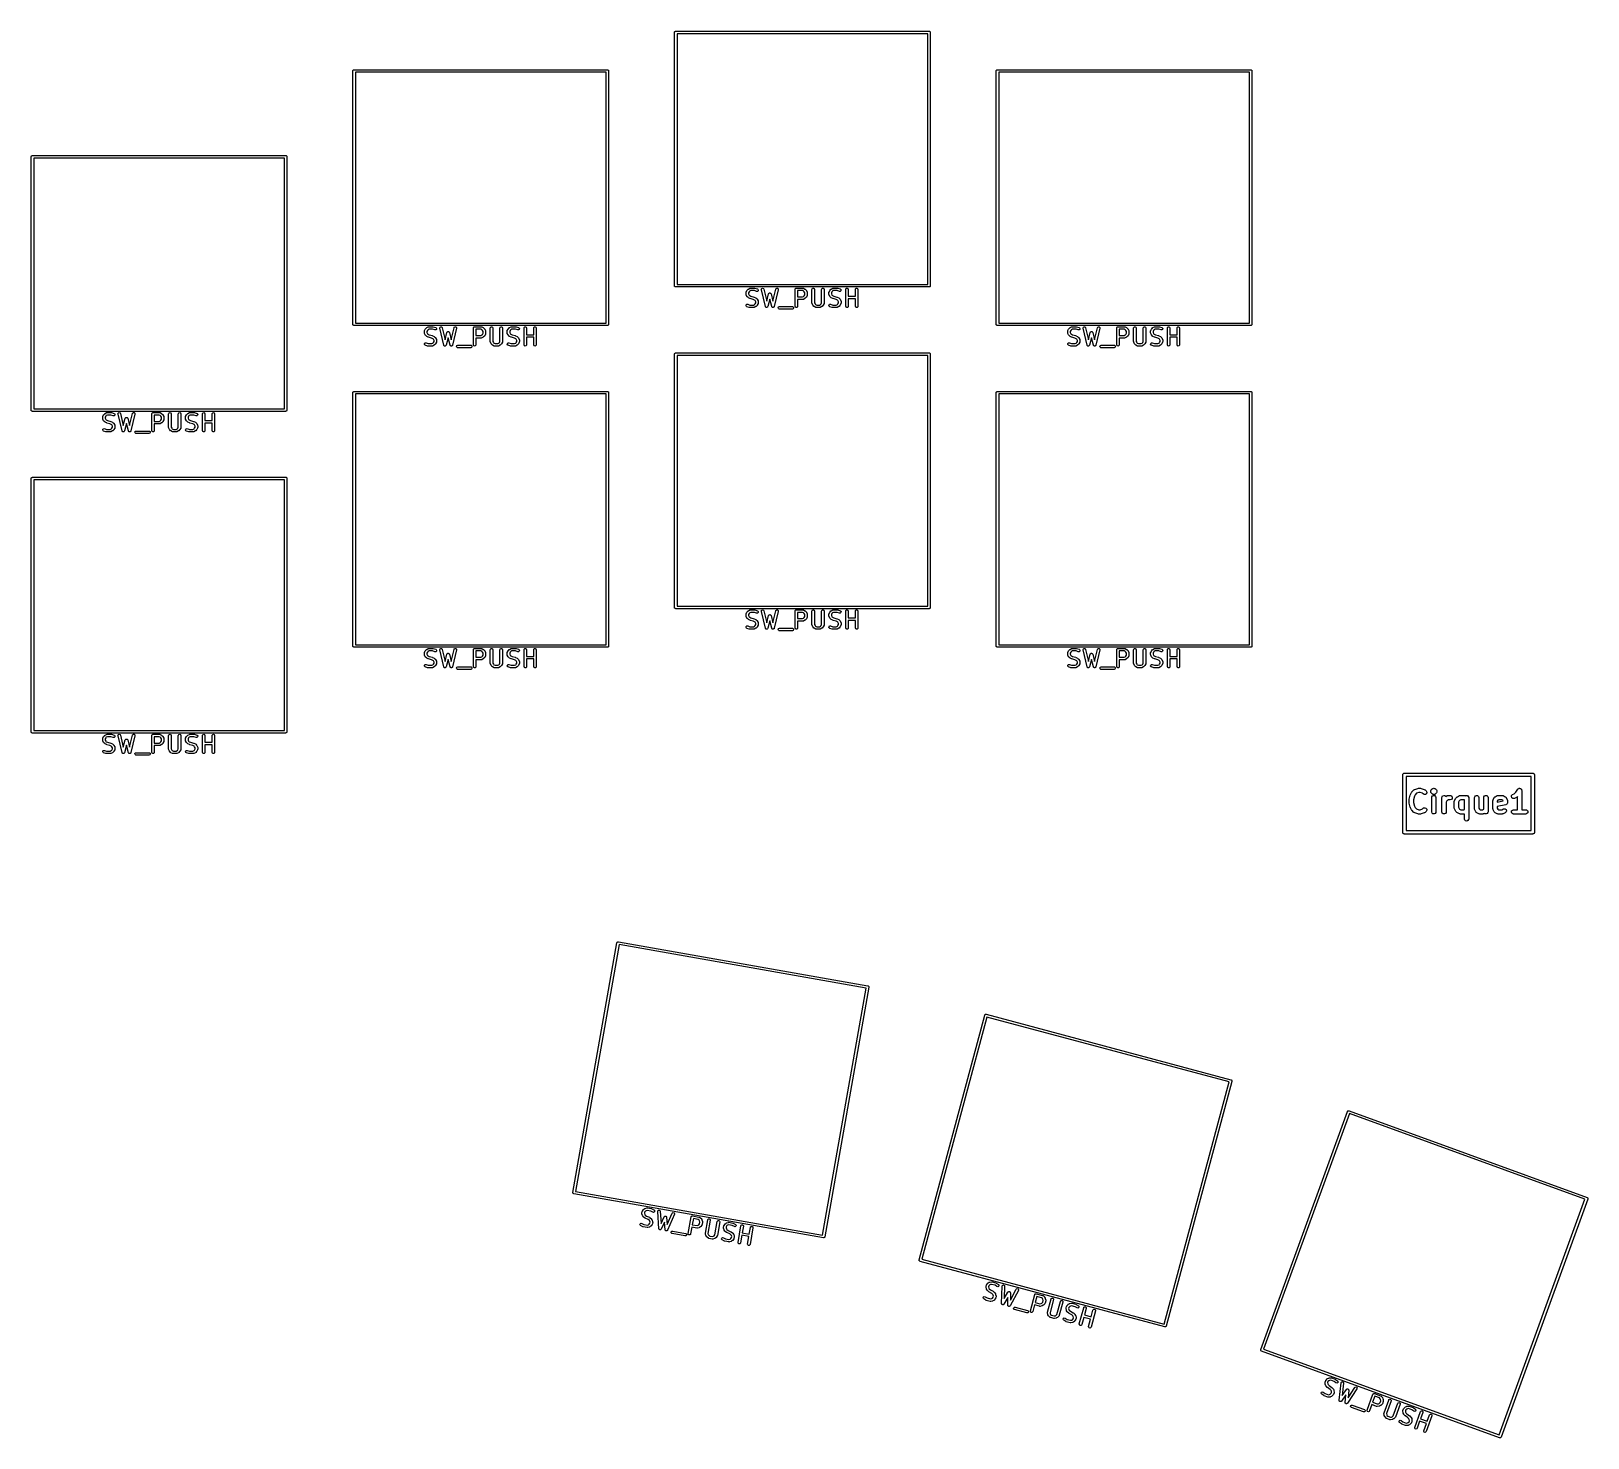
# Model space of a CAD drawing. Extents: x 102.2 to 194.3, y -155.7 to -72.4.
import ezdxf

# ---------------------------------------------------------------- set-up
doc = ezdxf.new("R2010")
doc.units = 0
doc.layers.add('BLACK', color=7, linetype='CONTINUOUS')

msp = doc.modelspace()

# ---------------------------------------------------------------- linework, layer by layer
at = {"layer": 'BLACK', "linetype": 'CONTINUOUS'}
for p, q in [((140.253, -72.51), (140.255, -72.5003)), ((140.253, -87.51), (140.253, -72.51)), ((140.254, -72.497), (140.256, -72.4941)), ((140.255, -72.5003), (140.254, -72.497)), ((140.256, -72.4941), (140.258, -72.4843)), ((140.258, -72.4843), (140.27, -72.4694)), ((140.27, -72.4694), (140.28, -72.4525)), ((140.28, -72.4525), (140.286, -72.4502)), ((140.286, -72.4502), (140.29, -72.445)), ((140.29, -72.445), (140.31, -72.4417)), ((140.31, -72.4417), (140.328, -72.435)), ((140.328, -72.435), (155.328, -72.435)), ((140.403, -72.585), (140.403, -87.435)), ((155.253, -72.585), (140.403, -72.585)), ((155.253, -87.435), (155.253, -72.585)), ((155.328, -72.435), (155.338, -72.4367)), ((155.338, -72.4367), (155.341, -72.4361)), ((155.341, -72.4361), (155.344, -72.4378)), ((155.344, -72.4378), (155.354, -72.4395)), ((155.354, -72.4395), (155.369, -72.452)), ((155.369, -72.452), (155.385, -72.4618)), ((155.385, -72.4618), (155.388, -72.4681)), ((155.388, -72.4681), (155.393, -72.4725)), ((155.393, -72.4725), (155.396, -72.4917)), ((155.396, -72.4917), (155.403, -72.51)), ((155.403, -72.51), (155.403, -87.51)), ((121.203, -74.796), (121.205, -74.7863)), ((121.203, -89.796), (121.203, -74.796)), ((121.204, -74.783), (121.206, -74.7801)), ((121.205, -74.7863), (121.204, -74.783)), ((121.206, -74.7801), (121.208, -74.7703)), ((121.208, -74.7703), (121.22, -74.7554)), ((121.22, -74.7554), (121.23, -74.7385)), ((121.23, -74.7385), (121.236, -74.7362)), ((121.236, -74.7362), (121.24, -74.731)), ((121.24, -74.731), (121.26, -74.7277)), ((121.26, -74.7277), (121.278, -74.721)), ((121.278, -74.721), (136.278, -74.721)), ((121.353, -74.871), (121.353, -89.721)), ((136.203, -74.871), (121.353, -74.871)), ((136.203, -89.721), (136.203, -74.871)), ((136.278, -74.721), (136.288, -74.7227)), ((136.288, -74.7227), (136.291, -74.7221)), ((136.291, -74.7221), (136.294, -74.7238)), ((136.294, -74.7238), (136.304, -74.7255)), ((136.304, -74.7255), (136.319, -74.738)), ((136.319, -74.738), (136.335, -74.7478)), ((136.335, -74.7478), (136.338, -74.7541)), ((136.338, -74.7541), (136.343, -74.7585)), ((136.343, -74.7585), (136.346, -74.7777)), ((136.346, -74.7777), (136.353, -74.796)), ((136.353, -74.796), (136.353, -89.796)), ((159.303, -74.796), (159.305, -74.7863)), ((159.303, -89.796), (159.303, -74.796)), ((159.304, -74.783), (159.306, -74.7801)), ((159.305, -74.7863), (159.304, -74.783)), ((159.306, -74.7801), (159.308, -74.7703)), ((159.308, -74.7703), (159.32, -74.7554)), ((159.32, -74.7554), (159.33, -74.7385)), ((159.33, -74.7385), (159.336, -74.7362)), ((159.336, -74.7362), (159.34, -74.731)), ((159.34, -74.731), (159.36, -74.7277)), ((159.36, -74.7277), (159.378, -74.721)), ((159.378, -74.721), (174.378, -74.721)), ((159.453, -74.871), (159.453, -89.721)), ((174.303, -74.871), (159.453, -74.871)), ((174.303, -89.721), (174.303, -74.871)), ((174.378, -74.721), (174.388, -74.7227)), ((174.388, -74.7227), (174.391, -74.7221)), ((174.391, -74.7221), (174.394, -74.7238)), ((174.394, -74.7238), (174.404, -74.7255)), ((174.404, -74.7255), (174.419, -74.738)), ((174.419, -74.738), (174.435, -74.7478)), ((174.435, -74.7478), (174.438, -74.7541)), ((174.438, -74.7541), (174.443, -74.7585)), ((174.443, -74.7585), (174.446, -74.7777)), ((174.446, -74.7777), (174.453, -74.796)), ((174.453, -74.796), (174.453, -89.796)), ((102.153, -79.876), (102.155, -79.8663)), ((102.153, -94.876), (102.153, -79.876)), ((102.154, -79.863), (102.156, -79.8601)), ((102.155, -79.8663), (102.154, -79.863)), ((102.156, -79.8601), (102.158, -79.8503)), ((102.158, -79.8503), (102.17, -79.8354)), ((102.17, -79.8354), (102.18, -79.8185)), ((102.18, -79.8185), (102.186, -79.8162)), ((102.186, -79.8162), (102.191, -79.811)), ((102.191, -79.811), (102.21, -79.8077)), ((102.21, -79.8077), (102.228, -79.801)), ((102.228, -79.801), (117.228, -79.801)), ((102.303, -79.951), (102.303, -94.801)), ((117.153, -79.951), (102.303, -79.951)), ((117.153, -94.801), (117.153, -79.951)), ((117.228, -79.801), (117.238, -79.8027)), ((117.238, -79.8027), (117.241, -79.8021)), ((117.241, -79.8021), (117.244, -79.8038)), ((117.244, -79.8038), (117.254, -79.8055)), ((117.254, -79.8055), (117.269, -79.818)), ((117.269, -79.818), (117.285, -79.8278)), ((117.285, -79.8278), (117.288, -79.8341)), ((117.288, -79.8341), (117.293, -79.8385)), ((117.293, -79.8385), (117.296, -79.8577)), ((117.296, -79.8577), (117.303, -79.876)), ((117.303, -79.876), (117.303, -94.876)), ((140.26, -87.5283), (140.253, -87.51)), ((140.263, -87.5475), (140.26, -87.5283)), ((140.268, -87.5519), (140.263, -87.5475)), ((140.271, -87.5582), (140.268, -87.5519)), ((140.287, -87.568), (140.271, -87.5582)), ((140.302, -87.5805), (140.287, -87.568)), ((140.312, -87.5822), (140.302, -87.5805)), ((140.315, -87.5839), (140.312, -87.5822)), ((140.403, -87.435), (155.253, -87.435)), ((155.346, -87.5783), (155.328, -87.585)), ((155.365, -87.575), (155.346, -87.5783)), ((155.37, -87.5698), (155.365, -87.575)), ((155.376, -87.5675), (155.37, -87.5698)), ((155.386, -87.5506), (155.376, -87.5675)), ((155.398, -87.5357), (155.386, -87.5506)), ((155.4, -87.5259), (155.398, -87.5357)), ((155.402, -87.523), (155.4, -87.5259)), ((155.403, -87.51), (155.401, -87.5197)), ((155.401, -87.5197), (155.402, -87.523)), ((140.318, -87.5833), (140.315, -87.5839)), ((140.328, -87.585), (140.318, -87.5833)), ((155.328, -87.585), (140.328, -87.585)), ((144.491, -87.9181), (144.496, -87.8924)), ((144.491, -88.0133), (144.491, -87.9181)), ((144.493, -88.0175), (144.491, -88.0133)), ((144.492, -88.0219), (144.493, -88.0175)), ((144.499, -88.0469), (144.492, -88.0219)), ((144.496, -87.8924), (144.499, -87.889)), ((144.499, -87.8846), (144.547, -87.7893)), ((144.499, -87.889), (144.499, -87.8846)), ((144.547, -88.1421), (144.499, -88.0469)), ((144.547, -87.7893), (144.56, -87.7713)), ((144.548, -88.1432), (144.547, -88.1421)), ((144.561, -88.1616), (144.548, -88.1432)), ((144.56, -87.7713), (144.561, -87.7698)), ((144.561, -87.7698), (144.608, -87.7222)), ((144.608, -88.2092), (144.561, -88.1616)), ((144.608, -87.7222), (144.627, -87.7093)), ((144.61, -88.2099), (144.608, -88.2092)), ((144.628, -88.2233), (144.61, -88.2099)), ((144.627, -87.7093), (144.628, -87.7082)), ((144.628, -87.7082), (144.723, -87.6605)), ((144.723, -88.2709), (144.628, -88.2233)), ((144.675, -87.8673), (144.641, -87.9358)), ((144.641, -87.9358), (144.641, -87.9956)), ((144.641, -87.9956), (144.675, -88.0641)), ((144.706, -87.8369), (144.675, -87.8673)), ((144.675, -88.0641), (144.706, -88.0946)), ((144.774, -87.8026), (144.706, -87.8369)), ((144.706, -88.0946), (144.783, -88.133)), ((144.723, -87.6605), (144.748, -87.6531)), ((144.727, -88.2713), (144.723, -88.2709)), ((144.738, -88.2766), (144.727, -88.2713)), ((144.921, -88.3222), (144.738, -88.2766)), ((144.748, -87.6531), (144.752, -87.6542)), ((144.752, -87.6542), (144.757, -87.6526)), ((144.757, -87.6526), (144.995, -87.6526)), ((144.982, -87.8026), (144.774, -87.8026)), ((144.783, -88.133), (144.965, -88.1787)), ((144.998, -88.3607), (144.921, -88.3222)), ((144.965, -88.1787), (144.977, -88.1839)), ((144.977, -88.1839), (144.981, -88.1843)), ((144.981, -88.1843), (145.076, -88.232)), ((145.114, -87.8464), (144.982, -87.8026)), ((144.995, -87.6526), (145.017, -87.6565)), ((145.028, -88.3911), (144.998, -88.3607)), ((145.017, -87.6565), (145.018, -87.6565)), ((145.018, -87.6565), (145.161, -87.7041)), ((145.063, -88.4596), (145.028, -88.3911)), ((145.063, -88.5194), (145.063, -88.4596)), ((145.076, -88.232), (145.094, -88.2453)), ((145.094, -88.2453), (145.095, -88.246)), ((145.095, -88.246), (145.143, -88.2936)), ((145.165, -87.845), (145.114, -87.8464)), ((145.143, -88.2936), (145.156, -88.312)), ((145.156, -88.312), (145.157, -88.3131)), ((145.157, -88.3131), (145.205, -88.4084)), ((145.161, -87.7041), (145.184, -87.7165)), ((145.203, -87.8109), (145.165, -87.845)), ((145.184, -87.7165), (145.211, -87.7602)), ((145.211, -87.7602), (145.203, -87.8109)), ((145.205, -88.4084), (145.212, -88.4333)), ((145.212, -88.4333), (145.211, -88.4377)), ((145.211, -88.4377), (145.213, -88.4419)), ((145.213, -88.4419), (145.213, -88.5371)), ((145.396, -87.719), (145.419, -87.6731)), ((145.398, -87.745), (145.396, -87.719)), ((145.636, -88.745), (145.398, -87.745)), ((145.419, -87.6731), (145.466, -87.6527)), ((145.466, -87.6527), (145.516, -87.6674)), ((145.516, -87.6674), (145.544, -87.7102)), ((145.544, -87.7102), (145.713, -88.4211)), ((145.713, -88.4211), (145.827, -87.994)), ((145.899, -88.3044), (145.781, -88.7469)), ((145.827, -87.994), (145.838, -87.9704)), ((145.838, -87.9704), (145.844, -87.9664)), ((145.844, -87.9664), (145.846, -87.9602)), ((145.846, -87.9602), (145.864, -87.9521)), ((145.864, -87.9521), (145.88, -87.9409)), ((145.88, -87.9409), (145.887, -87.9415)), ((145.887, -87.9415), (145.893, -87.9386)), ((145.893, -87.9386), (145.912, -87.9437)), ((146.017, -88.7469), (145.899, -88.3044)), ((145.912, -87.9437), (145.931, -87.9453)), ((145.931, -87.9453), (145.936, -87.9502)), ((145.936, -87.9502), (145.943, -87.9519)), ((145.943, -87.9519), (145.954, -87.9678)), ((145.954, -87.9678), (145.967, -87.9816)), ((145.967, -87.9816), (145.968, -87.9884)), ((145.968, -87.9884), (145.972, -87.994)), ((145.972, -87.994), (146.086, -88.4211)), ((146.086, -88.4211), (146.255, -87.7102)), ((146.401, -87.745), (146.163, -88.745)), ((146.255, -87.7102), (146.265, -87.6863)), ((146.265, -87.6863), (146.307, -87.6557)), ((146.307, -87.6557), (146.358, -87.6588)), ((146.358, -87.6588), (146.395, -87.694)), ((146.395, -87.694), (146.401, -87.745)), ((147.396, -87.7276), (147.398, -87.7179)), ((147.396, -88.7276), (147.396, -87.7276)), ((147.397, -87.7146), (147.399, -87.7117)), ((147.398, -87.7179), (147.397, -87.7146)), ((147.399, -87.7117), (147.4, -87.702)), ((147.4, -87.702), (147.413, -87.687)), ((147.413, -87.687), (147.423, -87.6702)), ((147.423, -87.6702), (147.429, -87.6679)), ((147.429, -87.6679), (147.433, -87.6627)), ((147.433, -87.6627), (147.453, -87.6593)), ((147.453, -87.6593), (147.471, -87.6526)), ((147.471, -87.6526), (147.852, -87.6526)), ((147.834, -87.8026), (147.546, -87.8026)), ((147.546, -87.8026), (147.546, -88.1764)), ((147.546, -88.1764), (147.834, -88.1764)), ((147.852, -88.3264), (147.546, -88.3264)), ((147.546, -88.3264), (147.546, -88.7276)), ((147.903, -87.8369), (147.834, -87.8026)), ((147.834, -88.1764), (147.903, -88.1422)), ((147.852, -87.6526), (147.877, -87.6571)), ((147.856, -88.3249), (147.852, -88.3264)), ((147.86, -88.3259), (147.856, -88.3249)), ((147.885, -88.3185), (147.86, -88.3259)), ((147.877, -87.6571), (147.881, -87.66)), ((147.881, -87.66), (147.885, -87.6605)), ((147.885, -87.6605), (147.981, -87.7082)), ((147.981, -88.2709), (147.885, -88.3185)), ((147.933, -87.8673), (147.903, -87.8369)), ((147.903, -88.1422), (147.933, -88.1118)), ((147.967, -87.9358), (147.933, -87.8673)), ((147.933, -88.1118), (147.967, -88.0432)), ((147.967, -88.0432), (147.967, -87.9358)), ((147.981, -87.7082), (147.999, -87.7215)), ((147.982, -88.2697), (147.981, -88.2709)), ((148, -88.2568), (147.982, -88.2697)), ((147.999, -87.7215), (148, -87.7222)), ((148, -87.7222), (148.048, -87.7698)), ((148.048, -88.2092), (148, -88.2568)), ((148.048, -87.7698), (148.061, -87.7882)), ((148.062, -88.1897), (148.048, -88.2077)), ((148.048, -88.2077), (148.048, -88.2092)), ((148.061, -87.7882), (148.062, -87.7893)), ((148.062, -87.7893), (148.109, -87.8846)), ((148.109, -88.0945), (148.062, -88.1897)), ((148.109, -87.8846), (148.117, -87.9095)), ((148.11, -88.09), (148.109, -88.0945)), ((148.113, -88.0866), (148.11, -88.09)), ((148.117, -88.061), (148.113, -88.0866)), ((148.117, -87.9095), (148.116, -87.9139)), ((148.116, -87.9139), (148.117, -87.9181)), ((148.117, -87.9181), (148.117, -88.061)), ((148.396, -87.7276), (148.4, -87.702)), ((148.396, -88.5371), (148.396, -87.7276)), ((148.4, -87.702), (148.433, -87.6627)), ((148.433, -87.6627), (148.484, -87.6538)), ((148.484, -87.6538), (148.528, -87.6794)), ((148.528, -87.6794), (148.546, -87.7276)), ((148.546, -87.7276), (148.546, -88.5194)), ((148.967, -87.7276), (148.972, -87.702)), ((148.967, -88.5194), (148.967, -87.7276)), ((148.972, -87.702), (149.005, -87.6627)), ((149.005, -87.6627), (149.055, -87.6538)), ((149.055, -87.6538), (149.1, -87.6794)), ((149.1, -87.6794), (149.117, -87.7276)), ((149.117, -87.7276), (149.117, -88.5371)), ((149.396, -87.9181), (149.4, -87.8924)), ((149.396, -88.0133), (149.396, -87.9181)), ((149.397, -88.0175), (149.396, -88.0133)), ((149.396, -88.0219), (149.397, -88.0175)), ((149.404, -88.0469), (149.396, -88.0219)), ((149.4, -87.8924), (149.403, -87.889)), ((149.403, -87.889), (149.404, -87.8846)), ((149.404, -87.8846), (149.451, -87.7893)), ((149.451, -88.1421), (149.404, -88.0469)), ((149.451, -87.7893), (149.465, -87.7713)), ((149.453, -88.1432), (149.451, -88.1421)), ((149.465, -88.1616), (149.453, -88.1432)), ((149.465, -87.7698), (149.513, -87.7222)), ((149.465, -87.7713), (149.465, -87.7698)), ((149.513, -88.2092), (149.465, -88.1616)), ((149.513, -87.7222), (149.531, -87.7093)), ((149.515, -88.2099), (149.513, -88.2092)), ((149.533, -88.2233), (149.515, -88.2099)), ((149.531, -87.7093), (149.533, -87.7082)), ((149.533, -87.7082), (149.628, -87.6605)), ((149.628, -88.2709), (149.533, -88.2233)), ((149.58, -87.8673), (149.546, -87.9358)), ((149.546, -87.9358), (149.546, -87.9956)), ((149.546, -87.9956), (149.58, -88.0641)), ((149.611, -87.8369), (149.58, -87.8673)), ((149.58, -88.0641), (149.611, -88.0946)), ((149.679, -87.8026), (149.611, -87.8369)), ((149.611, -88.0946), (149.688, -88.133)), ((149.628, -87.6605), (149.653, -87.6531)), ((149.631, -88.2713), (149.628, -88.2709)), ((149.643, -88.2766), (149.631, -88.2713)), ((149.826, -88.3222), (149.643, -88.2766)), ((149.653, -87.6531), (149.657, -87.6542)), ((149.657, -87.6542), (149.661, -87.6526)), ((149.661, -87.6526), (149.899, -87.6526)), ((149.887, -87.8026), (149.679, -87.8026)), ((149.688, -88.133), (149.87, -88.1787)), ((149.903, -88.3607), (149.826, -88.3222)), ((149.87, -88.1787), (149.882, -88.1839)), ((149.882, -88.1839), (149.885, -88.1843)), ((149.885, -88.1843), (149.981, -88.232)), ((150.019, -87.8464), (149.887, -87.8026)), ((149.899, -87.6526), (149.922, -87.6565)), ((149.933, -88.3911), (149.903, -88.3607)), ((149.922, -87.6565), (149.923, -87.6565)), ((149.923, -87.6565), (150.066, -87.7041)), ((149.967, -88.4596), (149.933, -88.3911)), ((149.967, -88.5194), (149.967, -88.4596)), ((149.981, -88.232), (149.999, -88.2453)), ((149.999, -88.2453), (150, -88.246)), ((150, -88.246), (150.048, -88.2936)), ((150.07, -87.845), (150.019, -87.8464)), ((150.048, -88.2936), (150.061, -88.312)), ((150.061, -88.312), (150.062, -88.3131)), ((150.062, -88.3131), (150.109, -88.4084)), ((150.066, -87.7041), (150.089, -87.7165)), ((150.108, -87.8109), (150.07, -87.845)), ((150.089, -87.7165), (150.116, -87.7602)), ((150.116, -87.7602), (150.108, -87.8109)), ((150.109, -88.4084), (150.117, -88.4333)), ((150.117, -88.4333), (150.116, -88.4377)), ((150.116, -88.4377), (150.117, -88.4419)), ((150.117, -88.4419), (150.117, -88.5371)), ((150.396, -87.7276), (150.4, -87.702)), ((150.396, -88.7276), (150.396, -87.7276)), ((150.4, -87.702), (150.433, -87.6627)), ((150.433, -87.6627), (150.484, -87.6538)), ((150.484, -87.6538), (150.528, -87.6794)), ((150.528, -87.6794), (150.546, -87.7276)), ((150.546, -87.7276), (150.546, -88.1288)), ((150.546, -88.1288), (150.967, -88.1288)), ((150.967, -88.2788), (150.546, -88.2788)), ((150.546, -88.2788), (150.546, -88.7276)), ((150.967, -87.7276), (150.972, -87.702)), ((150.967, -88.1288), (150.967, -87.7276)), ((150.967, -88.7276), (150.967, -88.2788)), ((150.972, -87.702), (151.005, -87.6627)), ((151.005, -87.6627), (151.055, -87.6538)), ((151.055, -87.6538), (151.1, -87.6794)), ((151.1, -87.6794), (151.117, -87.7276)), ((151.117, -87.7276), (151.117, -88.7276)), ((144.493, -88.695), (144.5, -88.6443)), ((144.519, -88.7387), (144.493, -88.695)), ((144.5, -88.6443), (144.539, -88.6102)), ((144.542, -88.7512), (144.519, -88.7387)), ((144.539, -88.6102), (144.59, -88.6088)), ((144.685, -88.7988), (144.542, -88.7512)), ((144.59, -88.6088), (144.721, -88.6526)), ((144.687, -88.7987), (144.685, -88.7988)), ((144.709, -88.8026), (144.687, -88.7987)), ((144.947, -88.8026), (144.709, -88.8026)), ((144.721, -88.6526), (144.929, -88.6526)), ((144.929, -88.6526), (144.998, -88.6184)), ((144.951, -88.8011), (144.947, -88.8026)), ((144.956, -88.8021), (144.951, -88.8011)), ((144.981, -88.7947), (144.956, -88.8021)), ((145.076, -88.7471), (144.981, -88.7947)), ((144.998, -88.6184), (145.028, -88.588)), ((145.028, -88.588), (145.063, -88.5194)), ((145.077, -88.7459), (145.076, -88.7471)), ((145.095, -88.733), (145.077, -88.7459)), ((145.143, -88.6854), (145.095, -88.733)), ((145.144, -88.6839), (145.143, -88.6854)), ((145.157, -88.6659), (145.144, -88.6839)), ((145.205, -88.5707), (145.157, -88.6659)), ((145.208, -88.5628), (145.205, -88.5662)), ((145.205, -88.5662), (145.205, -88.5707)), ((145.213, -88.5371), (145.208, -88.5628)), ((145.64, -88.7516), (145.636, -88.745)), ((145.641, -88.7594), (145.64, -88.7516)), ((145.654, -88.7724), (145.641, -88.7594)), ((145.664, -88.7878), (145.654, -88.7724)), ((145.672, -88.7901), (145.664, -88.7878)), ((145.677, -88.7956), (145.672, -88.7901)), ((145.696, -88.7972), (145.677, -88.7956)), ((145.713, -88.8025), (145.696, -88.7972)), ((145.721, -88.7994), (145.713, -88.8025)), ((145.728, -88.8), (145.721, -88.7994)), ((145.744, -88.7894), (145.728, -88.8)), ((145.76, -88.7821), (145.744, -88.7894)), ((145.764, -88.7751), (145.76, -88.7821)), ((145.77, -88.7706), (145.764, -88.7751)), ((145.781, -88.7469), (145.77, -88.7706)), ((146.022, -88.7534), (146.017, -88.7469)), ((146.023, -88.7612), (146.022, -88.7534)), ((146.036, -88.7739), (146.023, -88.7612)), ((146.047, -88.789), (146.036, -88.7739)), ((146.054, -88.791), (146.047, -88.789)), ((146.06, -88.7965), (146.054, -88.791)), ((146.079, -88.7975), (146.06, -88.7965)), ((146.096, -88.8023), (146.079, -88.7975)), ((146.103, -88.799), (146.096, -88.8023)), ((146.111, -88.7995), (146.103, -88.799)), ((146.126, -88.7885), (146.111, -88.7995)), ((146.143, -88.7807), (146.126, -88.7885)), ((146.146, -88.7736), (146.143, -88.7807)), ((146.153, -88.7689), (146.146, -88.7736)), ((146.163, -88.745), (146.153, -88.7689)), ((146.397, -88.8098), (146.423, -88.7654)), ((146.406, -88.8604), (146.397, -88.8098)), ((146.445, -88.8933), (146.406, -88.8604)), ((146.423, -88.7654), (146.471, -88.7479)), ((146.471, -88.8979), (146.445, -88.8933)), ((146.471, -88.7479), (147.233, -88.7479)), ((147.233, -88.8979), (146.471, -88.8979)), ((147.233, -88.7479), (147.258, -88.7524)), ((147.281, -88.8803), (147.233, -88.8979)), ((147.258, -88.7524), (147.298, -88.7854)), ((147.307, -88.8359), (147.281, -88.8803)), ((147.298, -88.7854), (147.307, -88.8359)), ((147.413, -88.7758), (147.396, -88.7276)), ((147.458, -88.8015), (147.413, -88.7758)), ((147.508, -88.7926), (147.458, -88.8015)), ((147.541, -88.7533), (147.508, -88.7926)), ((147.546, -88.7276), (147.541, -88.7533)), ((148.397, -88.5414), (148.396, -88.5371)), ((148.396, -88.5457), (148.397, -88.5414)), ((148.404, -88.5707), (148.396, -88.5457)), ((148.451, -88.6659), (148.404, -88.5707)), ((148.453, -88.667), (148.451, -88.6659)), ((148.465, -88.6854), (148.453, -88.667)), ((148.513, -88.733), (148.465, -88.6854)), ((148.515, -88.7337), (148.513, -88.733)), ((148.533, -88.7471), (148.515, -88.7337)), ((148.628, -88.7947), (148.533, -88.7471)), ((148.546, -88.5194), (148.58, -88.588)), ((148.58, -88.588), (148.611, -88.6184)), ((148.611, -88.6184), (148.679, -88.6526)), ((148.632, -88.7952), (148.628, -88.7947)), ((148.636, -88.7981), (148.632, -88.7952)), ((148.661, -88.8026), (148.636, -88.7981)), ((148.852, -88.8026), (148.661, -88.8026)), ((148.679, -88.6526), (148.834, -88.6526)), ((148.834, -88.6526), (148.903, -88.6184)), ((148.856, -88.8011), (148.852, -88.8026)), ((148.86, -88.8021), (148.856, -88.8011)), ((148.885, -88.7947), (148.86, -88.8021)), ((148.981, -88.7471), (148.885, -88.7947)), ((148.903, -88.6184), (148.933, -88.588)), ((148.933, -88.588), (148.967, -88.5194)), ((148.982, -88.7459), (148.981, -88.7471)), ((149, -88.733), (148.982, -88.7459)), ((149.048, -88.6854), (149, -88.733)), ((149.062, -88.6659), (149.048, -88.6839)), ((149.048, -88.6839), (149.048, -88.6854)), ((149.109, -88.5707), (149.062, -88.6659)), ((149.11, -88.5662), (149.109, -88.5707)), ((149.113, -88.5628), (149.11, -88.5662)), ((149.117, -88.5371), (149.113, -88.5628)), ((149.397, -88.695), (149.405, -88.6443)), ((149.424, -88.7387), (149.397, -88.695)), ((149.405, -88.6443), (149.443, -88.6102)), ((149.447, -88.7512), (149.424, -88.7387)), ((149.443, -88.6102), (149.495, -88.6088)), ((149.59, -88.7988), (149.447, -88.7512)), ((149.495, -88.6088), (149.626, -88.6526)), ((149.592, -88.7987), (149.59, -88.7988)), ((149.614, -88.8026), (149.592, -88.7987)), ((149.852, -88.8026), (149.614, -88.8026)), ((149.626, -88.6526), (149.834, -88.6526)), ((149.834, -88.6526), (149.903, -88.6184)), ((149.856, -88.8011), (149.852, -88.8026)), ((149.86, -88.8021), (149.856, -88.8011)), ((149.885, -88.7947), (149.86, -88.8021)), ((149.981, -88.7471), (149.885, -88.7947)), ((149.903, -88.6184), (149.933, -88.588)), ((149.933, -88.588), (149.967, -88.5194)), ((149.982, -88.7459), (149.981, -88.7471)), ((150, -88.733), (149.982, -88.7459)), ((150.048, -88.6854), (150, -88.733)), ((150.062, -88.6659), (150.048, -88.6839)), ((150.048, -88.6839), (150.048, -88.6854)), ((150.109, -88.5707), (150.062, -88.6659)), ((150.11, -88.5662), (150.109, -88.5707)), ((150.113, -88.5628), (150.11, -88.5662)), ((150.117, -88.5371), (150.113, -88.5628)), ((150.413, -88.7758), (150.396, -88.7276)), ((150.458, -88.8015), (150.413, -88.7758)), ((150.508, -88.7926), (150.458, -88.8015)), ((150.541, -88.7533), (150.508, -88.7926)), ((150.546, -88.7276), (150.541, -88.7533)), ((150.985, -88.7758), (150.967, -88.7276)), ((151.029, -88.8015), (150.985, -88.7758)), ((151.08, -88.7926), (151.029, -88.8015)), ((151.113, -88.7533), (151.08, -88.7926)), ((151.117, -88.7276), (151.113, -88.7533)), ((121.21, -89.8143), (121.203, -89.796)), ((121.213, -89.8335), (121.21, -89.8143)), ((121.218, -89.8378), (121.213, -89.8335)), ((121.221, -89.8442), (121.218, -89.8378)), ((121.237, -89.854), (121.221, -89.8442)), ((121.252, -89.8665), (121.237, -89.854)), ((121.262, -89.8682), (121.252, -89.8665)), ((121.265, -89.8699), (121.262, -89.8682)), ((121.268, -89.8693), (121.265, -89.8699)), ((121.278, -89.871), (121.268, -89.8693)), ((136.278, -89.871), (121.278, -89.871)), ((121.353, -89.721), (136.203, -89.721)), ((125.441, -90.2041), (125.446, -90.1784)), ((125.441, -90.2993), (125.441, -90.2041)), ((125.443, -90.3035), (125.441, -90.2993)), ((125.442, -90.3079), (125.443, -90.3035)), ((125.449, -90.3329), (125.442, -90.3079)), ((125.446, -90.1784), (125.448, -90.175)), ((125.448, -90.175), (125.449, -90.1706)), ((125.449, -90.1706), (125.497, -90.0753)), ((125.497, -90.4281), (125.449, -90.3329)), ((125.497, -90.0753), (125.51, -90.0573)), ((125.51, -90.0573), (125.511, -90.0558)), ((125.511, -90.0558), (125.558, -90.0082)), ((125.558, -90.0082), (125.577, -89.9953)), ((125.577, -89.9953), (125.578, -89.9942)), ((125.578, -89.9942), (125.673, -89.9465)), ((125.625, -90.1533), (125.591, -90.2218)), ((125.591, -90.2218), (125.591, -90.2816)), ((125.591, -90.2816), (125.625, -90.3501)), ((125.656, -90.1229), (125.625, -90.1533)), ((125.724, -90.0886), (125.656, -90.1229)), ((125.673, -89.9465), (125.698, -89.9391)), ((125.698, -89.9391), (125.702, -89.9402)), ((125.702, -89.9402), (125.707, -89.9386)), ((125.707, -89.9386), (125.945, -89.9386)), ((125.932, -90.0886), (125.724, -90.0886)), ((126.064, -90.1324), (125.932, -90.0886)), ((125.945, -89.9386), (125.967, -89.9425)), ((125.967, -89.9425), (125.968, -89.9425)), ((125.968, -89.9425), (126.111, -89.9901)), ((126.115, -90.131), (126.064, -90.1324)), ((126.111, -89.9901), (126.134, -90.0025)), ((126.153, -90.0969), (126.115, -90.131)), ((126.134, -90.0025), (126.161, -90.0462)), ((126.161, -90.0462), (126.153, -90.0969)), ((126.346, -90.005), (126.369, -89.9591)), ((126.348, -90.031), (126.346, -90.005)), ((126.586, -91.031), (126.348, -90.031)), ((126.369, -89.9591), (126.416, -89.9387)), ((126.416, -89.9387), (126.466, -89.9534)), ((126.466, -89.9534), (126.494, -89.9962)), ((126.494, -89.9962), (126.663, -90.7071)), ((126.663, -90.7071), (126.777, -90.28)), ((126.777, -90.28), (126.788, -90.2564)), ((126.788, -90.2564), (126.794, -90.2524)), ((126.794, -90.2524), (126.796, -90.2462)), ((126.796, -90.2462), (126.814, -90.2381)), ((126.814, -90.2381), (126.83, -90.2269)), ((126.83, -90.2269), (126.837, -90.2275)), ((126.837, -90.2275), (126.843, -90.2246)), ((126.843, -90.2246), (126.862, -90.2297)), ((126.862, -90.2297), (126.881, -90.2313)), ((126.881, -90.2313), (126.886, -90.2362)), ((126.886, -90.2362), (126.893, -90.2379)), ((126.893, -90.2379), (126.904, -90.2538)), ((126.904, -90.2538), (126.917, -90.2676)), ((126.917, -90.2676), (126.918, -90.2744)), ((126.918, -90.2744), (126.922, -90.28)), ((126.922, -90.28), (127.036, -90.7071)), ((127.036, -90.7071), (127.205, -89.9962)), ((127.351, -90.031), (127.113, -91.031)), ((127.205, -89.9962), (127.215, -89.9723)), ((127.215, -89.9723), (127.257, -89.9417)), ((127.257, -89.9417), (127.308, -89.9448)), ((127.308, -89.9448), (127.345, -89.98)), ((127.345, -89.98), (127.351, -90.031)), ((128.346, -90.0136), (128.348, -90.0039)), ((128.346, -91.0136), (128.346, -90.0136)), ((128.347, -90.0006), (128.349, -89.9977)), ((128.348, -90.0039), (128.347, -90.0006)), ((128.349, -89.9977), (128.35, -89.988)), ((128.35, -89.988), (128.363, -89.973)), ((128.363, -89.973), (128.373, -89.9562)), ((128.373, -89.9562), (128.379, -89.9539)), ((128.379, -89.9539), (128.383, -89.9487)), ((128.383, -89.9487), (128.403, -89.9453)), ((128.403, -89.9453), (128.421, -89.9386)), ((128.421, -89.9386), (128.802, -89.9386)), ((128.784, -90.0886), (128.496, -90.0886)), ((128.496, -90.0886), (128.496, -90.4624)), ((128.853, -90.1229), (128.784, -90.0886)), ((128.802, -89.9386), (128.827, -89.9431)), ((128.827, -89.9431), (128.831, -89.946)), ((128.831, -89.946), (128.835, -89.9465)), ((128.835, -89.9465), (128.931, -89.9942)), ((128.883, -90.1533), (128.853, -90.1229)), ((128.917, -90.2218), (128.883, -90.1533)), ((128.883, -90.3978), (128.917, -90.3292)), ((128.917, -90.3292), (128.917, -90.2218)), ((128.931, -89.9942), (128.949, -90.0075)), ((128.949, -90.0075), (128.95, -90.0082)), ((128.95, -90.0082), (128.998, -90.0558)), ((128.998, -90.0558), (129.011, -90.0742)), ((129.011, -90.0742), (129.012, -90.0753)), ((129.012, -90.0753), (129.059, -90.1706)), ((129.059, -90.1706), (129.067, -90.1955)), ((129.067, -90.347), (129.063, -90.3726)), ((129.067, -90.1955), (129.066, -90.1999)), ((129.066, -90.1999), (129.067, -90.2041)), ((129.067, -90.2041), (129.067, -90.347)), ((129.346, -90.0136), (129.35, -89.988)), ((129.346, -90.8231), (129.346, -90.0136)), ((129.35, -89.988), (129.383, -89.9487)), ((129.383, -89.9487), (129.434, -89.9398)), ((129.434, -89.9398), (129.478, -89.9654)), ((129.478, -89.9654), (129.496, -90.0136)), ((129.496, -90.0136), (129.496, -90.8054)), ((129.917, -90.0136), (129.922, -89.988)), ((129.917, -90.8054), (129.917, -90.0136)), ((129.922, -89.988), (129.955, -89.9487)), ((129.955, -89.9487), (130.005, -89.9398)), ((130.005, -89.9398), (130.05, -89.9654)), ((130.05, -89.9654), (130.067, -90.0136)), ((130.067, -90.0136), (130.067, -90.8231)), ((130.346, -90.2041), (130.35, -90.1784)), ((130.346, -90.2993), (130.346, -90.2041)), ((130.347, -90.3035), (130.346, -90.2993)), ((130.346, -90.3079), (130.347, -90.3035)), ((130.354, -90.3329), (130.346, -90.3079)), ((130.35, -90.1784), (130.353, -90.175)), ((130.353, -90.175), (130.354, -90.1706)), ((130.354, -90.1706), (130.401, -90.0753)), ((130.401, -90.4281), (130.354, -90.3329)), ((130.401, -90.0753), (130.415, -90.0573)), ((130.415, -90.0558), (130.463, -90.0082)), ((130.415, -90.0573), (130.415, -90.0558)), ((130.463, -90.0082), (130.481, -89.9953)), ((130.481, -89.9953), (130.483, -89.9942)), ((130.483, -89.9942), (130.578, -89.9465)), ((130.53, -90.1533), (130.496, -90.2218)), ((130.496, -90.2218), (130.496, -90.2816)), ((130.496, -90.2816), (130.53, -90.3501)), ((130.561, -90.1229), (130.53, -90.1533)), ((130.629, -90.0886), (130.561, -90.1229)), ((130.578, -89.9465), (130.603, -89.9391)), ((130.603, -89.9391), (130.607, -89.9402)), ((130.607, -89.9402), (130.611, -89.9386)), ((130.611, -89.9386), (130.849, -89.9386)), ((130.837, -90.0886), (130.629, -90.0886)), ((130.969, -90.1324), (130.837, -90.0886)), ((130.849, -89.9386), (130.872, -89.9425)), ((130.872, -89.9425), (130.873, -89.9425)), ((130.873, -89.9425), (131.016, -89.9901)), ((131.02, -90.131), (130.969, -90.1324)), ((131.016, -89.9901), (131.039, -90.0025)), ((131.058, -90.0969), (131.02, -90.131)), ((131.039, -90.0025), (131.066, -90.0462)), ((131.066, -90.0462), (131.058, -90.0969)), ((131.346, -90.0136), (131.35, -89.988)), ((131.346, -91.0136), (131.346, -90.0136)), ((131.35, -89.988), (131.383, -89.9487)), ((131.383, -89.9487), (131.434, -89.9398)), ((131.434, -89.9398), (131.478, -89.9654)), ((131.478, -89.9654), (131.496, -90.0136)), ((131.496, -90.0136), (131.496, -90.4148)), ((131.917, -90.0136), (131.922, -89.988)), ((131.917, -90.4148), (131.917, -90.0136)), ((131.922, -89.988), (131.955, -89.9487)), ((131.955, -89.9487), (132.005, -89.9398)), ((132.005, -89.9398), (132.05, -89.9654)), ((132.05, -89.9654), (132.067, -90.0136)), ((132.067, -90.0136), (132.067, -91.0136)), ((136.296, -89.8643), (136.278, -89.871)), ((136.315, -89.861), (136.296, -89.8643)), ((136.32, -89.8558), (136.315, -89.861)), ((136.326, -89.8535), (136.32, -89.8558)), ((136.336, -89.8366), (136.326, -89.8535)), ((136.348, -89.8217), (136.336, -89.8366)), ((136.35, -89.8119), (136.348, -89.8217)), ((136.352, -89.809), (136.35, -89.8119)), ((136.353, -89.796), (136.351, -89.8057)), ((136.351, -89.8057), (136.352, -89.809)), ((159.31, -89.8143), (159.303, -89.796)), ((159.313, -89.8335), (159.31, -89.8143)), ((159.318, -89.8378), (159.313, -89.8335)), ((159.321, -89.8442), (159.318, -89.8378)), ((159.337, -89.854), (159.321, -89.8442)), ((159.352, -89.8665), (159.337, -89.854)), ((159.362, -89.8682), (159.352, -89.8665)), ((159.365, -89.8699), (159.362, -89.8682)), ((159.368, -89.8693), (159.365, -89.8699)), ((159.378, -89.871), (159.368, -89.8693)), ((174.378, -89.871), (159.378, -89.871)), ((159.453, -89.721), (174.303, -89.721)), ((163.541, -90.2041), (163.546, -90.1784)), ((163.541, -90.2993), (163.541, -90.2041)), ((163.543, -90.3035), (163.541, -90.2993)), ((163.542, -90.3079), (163.543, -90.3035)), ((163.549, -90.3329), (163.542, -90.3079)), ((163.546, -90.1784), (163.548, -90.175)), ((163.548, -90.175), (163.549, -90.1706)), ((163.549, -90.1706), (163.597, -90.0753)), ((163.597, -90.4281), (163.549, -90.3329)), ((163.597, -90.0753), (163.61, -90.0573)), ((163.61, -90.0573), (163.611, -90.0558)), ((163.611, -90.0558), (163.658, -90.0082)), ((163.658, -90.0082), (163.677, -89.9953)), ((163.677, -89.9953), (163.678, -89.9942)), ((163.678, -89.9942), (163.773, -89.9465)), ((163.725, -90.1533), (163.691, -90.2218)), ((163.691, -90.2218), (163.691, -90.2816)), ((163.691, -90.2816), (163.725, -90.3501)), ((163.756, -90.1229), (163.725, -90.1533)), ((163.824, -90.0886), (163.756, -90.1229)), ((163.773, -89.9465), (163.798, -89.9391)), ((163.798, -89.9391), (163.802, -89.9402)), ((163.802, -89.9402), (163.807, -89.9386)), ((163.807, -89.9386), (164.045, -89.9386)), ((164.032, -90.0886), (163.824, -90.0886)), ((164.164, -90.1324), (164.032, -90.0886)), ((164.045, -89.9386), (164.067, -89.9425)), ((164.067, -89.9425), (164.068, -89.9425)), ((164.068, -89.9425), (164.211, -89.9901)), ((164.215, -90.131), (164.164, -90.1324)), ((164.211, -89.9901), (164.234, -90.0025)), ((164.253, -90.0969), (164.215, -90.131)), ((164.234, -90.0025), (164.261, -90.0462)), ((164.261, -90.0462), (164.253, -90.0969)), ((164.446, -90.005), (164.469, -89.9591)), ((164.448, -90.031), (164.446, -90.005)), ((164.686, -91.031), (164.448, -90.031)), ((164.469, -89.9591), (164.516, -89.9387)), ((164.516, -89.9387), (164.566, -89.9534)), ((164.566, -89.9534), (164.594, -89.9962)), ((164.594, -89.9962), (164.763, -90.7071)), ((164.763, -90.7071), (164.877, -90.28)), ((164.877, -90.28), (164.888, -90.2564)), ((164.888, -90.2564), (164.894, -90.2524)), ((164.894, -90.2524), (164.896, -90.2462)), ((164.896, -90.2462), (164.914, -90.2381)), ((164.914, -90.2381), (164.93, -90.2269)), ((164.93, -90.2269), (164.937, -90.2275)), ((164.937, -90.2275), (164.943, -90.2246)), ((164.943, -90.2246), (164.962, -90.2297)), ((164.962, -90.2297), (164.981, -90.2313)), ((164.981, -90.2313), (164.986, -90.2362)), ((164.986, -90.2362), (164.993, -90.2379)), ((164.993, -90.2379), (165.004, -90.2538)), ((165.004, -90.2538), (165.017, -90.2676)), ((165.017, -90.2676), (165.018, -90.2744)), ((165.018, -90.2744), (165.022, -90.28)), ((165.022, -90.28), (165.136, -90.7071)), ((165.136, -90.7071), (165.305, -89.9962)), ((165.451, -90.031), (165.213, -91.031)), ((165.305, -89.9962), (165.315, -89.9723)), ((165.315, -89.9723), (165.357, -89.9417)), ((165.357, -89.9417), (165.408, -89.9448)), ((165.408, -89.9448), (165.445, -89.98)), ((165.445, -89.98), (165.451, -90.031)), ((166.446, -90.0136), (166.448, -90.0039)), ((166.446, -91.0136), (166.446, -90.0136)), ((166.447, -90.0006), (166.449, -89.9977)), ((166.448, -90.0039), (166.447, -90.0006)), ((166.449, -89.9977), (166.45, -89.988)), ((166.45, -89.988), (166.463, -89.973)), ((166.463, -89.973), (166.473, -89.9562)), ((166.473, -89.9562), (166.479, -89.9539)), ((166.479, -89.9539), (166.483, -89.9487)), ((166.483, -89.9487), (166.503, -89.9453)), ((166.503, -89.9453), (166.521, -89.9386)), ((166.521, -89.9386), (166.902, -89.9386)), ((166.884, -90.0886), (166.596, -90.0886)), ((166.596, -90.0886), (166.596, -90.4624)), ((166.953, -90.1229), (166.884, -90.0886)), ((166.902, -89.9386), (166.927, -89.9431)), ((166.927, -89.9431), (166.931, -89.946)), ((166.931, -89.946), (166.935, -89.9465)), ((166.935, -89.9465), (167.031, -89.9942)), ((166.983, -90.1533), (166.953, -90.1229)), ((167.017, -90.2218), (166.983, -90.1533)), ((166.983, -90.3978), (167.017, -90.3292)), ((167.017, -90.3292), (167.017, -90.2218)), ((167.031, -89.9942), (167.049, -90.0075)), ((167.049, -90.0075), (167.05, -90.0082)), ((167.05, -90.0082), (167.098, -90.0558)), ((167.098, -90.0558), (167.111, -90.0742)), ((167.111, -90.0742), (167.112, -90.0753)), ((167.112, -90.0753), (167.159, -90.1706)), ((167.159, -90.1706), (167.167, -90.1955)), ((167.167, -90.347), (167.163, -90.3726)), ((167.167, -90.1955), (167.166, -90.1999)), ((167.166, -90.1999), (167.167, -90.2041)), ((167.167, -90.2041), (167.167, -90.347)), ((167.446, -90.0136), (167.45, -89.988)), ((167.446, -90.8231), (167.446, -90.0136)), ((167.45, -89.988), (167.483, -89.9487)), ((167.483, -89.9487), (167.534, -89.9398)), ((167.534, -89.9398), (167.578, -89.9654)), ((167.578, -89.9654), (167.596, -90.0136)), ((167.596, -90.0136), (167.596, -90.8054)), ((168.017, -90.0136), (168.022, -89.988)), ((168.017, -90.8054), (168.017, -90.0136)), ((168.022, -89.988), (168.055, -89.9487)), ((168.055, -89.9487), (168.105, -89.9398)), ((168.105, -89.9398), (168.15, -89.9654)), ((168.15, -89.9654), (168.167, -90.0136)), ((168.167, -90.0136), (168.167, -90.8231)), ((168.446, -90.2041), (168.45, -90.1784)), ((168.446, -90.2993), (168.446, -90.2041)), ((168.447, -90.3035), (168.446, -90.2993)), ((168.446, -90.3079), (168.447, -90.3035)), ((168.454, -90.3329), (168.446, -90.3079)), ((168.45, -90.1784), (168.453, -90.175)), ((168.453, -90.175), (168.454, -90.1706)), ((168.454, -90.1706), (168.501, -90.0753)), ((168.501, -90.4281), (168.454, -90.3329)), ((168.501, -90.0753), (168.515, -90.0573)), ((168.515, -90.0558), (168.563, -90.0082)), ((168.515, -90.0573), (168.515, -90.0558)), ((168.563, -90.0082), (168.581, -89.9953)), ((168.581, -89.9953), (168.583, -89.9942)), ((168.583, -89.9942), (168.678, -89.9465)), ((168.63, -90.1533), (168.596, -90.2218)), ((168.596, -90.2218), (168.596, -90.2816)), ((168.596, -90.2816), (168.63, -90.3501)), ((168.661, -90.1229), (168.63, -90.1533)), ((168.729, -90.0886), (168.661, -90.1229)), ((168.678, -89.9465), (168.703, -89.9391)), ((168.703, -89.9391), (168.707, -89.9402)), ((168.707, -89.9402), (168.711, -89.9386)), ((168.711, -89.9386), (168.949, -89.9386)), ((168.937, -90.0886), (168.729, -90.0886)), ((169.069, -90.1324), (168.937, -90.0886)), ((168.949, -89.9386), (168.972, -89.9425)), ((168.972, -89.9425), (168.973, -89.9425)), ((168.973, -89.9425), (169.116, -89.9901)), ((169.12, -90.131), (169.069, -90.1324)), ((169.116, -89.9901), (169.139, -90.0025)), ((169.158, -90.0969), (169.12, -90.131)), ((169.139, -90.0025), (169.166, -90.0462)), ((169.166, -90.0462), (169.158, -90.0969)), ((169.446, -90.0136), (169.45, -89.988)), ((169.446, -91.0136), (169.446, -90.0136)), ((169.45, -89.988), (169.483, -89.9487)), ((169.483, -89.9487), (169.534, -89.9398)), ((169.534, -89.9398), (169.578, -89.9654)), ((169.578, -89.9654), (169.596, -90.0136)), ((169.596, -90.0136), (169.596, -90.4148)), ((170.017, -90.0136), (170.022, -89.988)), ((170.017, -90.4148), (170.017, -90.0136)), ((170.022, -89.988), (170.055, -89.9487)), ((170.055, -89.9487), (170.105, -89.9398)), ((170.105, -89.9398), (170.15, -89.9654)), ((170.15, -89.9654), (170.167, -90.0136)), ((170.167, -90.0136), (170.167, -91.0136)), ((174.396, -89.8643), (174.378, -89.871)), ((174.415, -89.861), (174.396, -89.8643)), ((174.42, -89.8558), (174.415, -89.861)), ((174.426, -89.8535), (174.42, -89.8558)), ((174.436, -89.8366), (174.426, -89.8535)), ((174.448, -89.8217), (174.436, -89.8366)), ((174.45, -89.8119), (174.448, -89.8217)), ((174.452, -89.809), (174.45, -89.8119)), ((174.453, -89.796), (174.451, -89.8057)), ((174.451, -89.8057), (174.452, -89.809)), ((125.443, -90.981), (125.45, -90.9303)), ((125.469, -91.0247), (125.443, -90.981)), ((125.45, -90.9303), (125.489, -90.8962)), ((125.492, -91.0372), (125.469, -91.0247)), ((125.489, -90.8962), (125.54, -90.8948)), ((125.635, -91.0848), (125.492, -91.0372)), ((125.498, -90.4292), (125.497, -90.4281)), ((125.511, -90.4476), (125.498, -90.4292)), ((125.558, -90.4952), (125.511, -90.4476)), ((125.54, -90.8948), (125.671, -90.9386)), ((125.56, -90.4959), (125.558, -90.4952)), ((125.578, -90.5093), (125.56, -90.4959)), ((125.673, -90.5569), (125.578, -90.5093)), ((125.625, -90.3501), (125.656, -90.3806)), ((125.637, -91.0847), (125.635, -91.0848)), ((125.659, -91.0886), (125.637, -91.0847)), ((125.656, -90.3806), (125.733, -90.419)), ((125.897, -91.0886), (125.659, -91.0886)), ((125.671, -90.9386), (125.879, -90.9386)), ((125.677, -90.5573), (125.673, -90.5569)), ((125.688, -90.5626), (125.677, -90.5573)), ((125.871, -90.6082), (125.688, -90.5626)), ((125.733, -90.419), (125.915, -90.4647)), ((125.948, -90.6467), (125.871, -90.6082)), ((125.879, -90.9386), (125.948, -90.9044)), ((125.901, -91.0871), (125.897, -91.0886)), ((125.906, -91.0881), (125.901, -91.0871)), ((125.931, -91.0807), (125.906, -91.0881)), ((125.915, -90.4647), (125.927, -90.4699)), ((125.927, -90.4699), (125.931, -90.4703)), ((125.931, -90.4703), (126.026, -90.518)), ((126.026, -91.0331), (125.931, -91.0807)), ((125.978, -90.6771), (125.948, -90.6467)), ((125.948, -90.9044), (125.978, -90.874)), ((126.013, -90.7456), (125.978, -90.6771)), ((125.978, -90.874), (126.013, -90.8054)), ((126.013, -90.8054), (126.013, -90.7456)), ((126.026, -90.518), (126.044, -90.5313)), ((126.027, -91.0319), (126.026, -91.0331)), ((126.045, -91.019), (126.027, -91.0319)), ((126.044, -90.5313), (126.045, -90.532)), ((126.045, -90.532), (126.093, -90.5796)), ((126.093, -90.9714), (126.045, -91.019)), ((126.093, -90.5796), (126.106, -90.598)), ((126.094, -90.9699), (126.093, -90.9714)), ((126.107, -90.9519), (126.094, -90.9699)), ((126.106, -90.598), (126.107, -90.5991)), ((126.107, -90.5991), (126.155, -90.6944)), ((126.155, -90.8567), (126.107, -90.9519)), ((126.155, -90.6944), (126.162, -90.7193)), ((126.158, -90.8488), (126.155, -90.8522)), ((126.155, -90.8522), (126.155, -90.8567)), ((126.163, -90.8231), (126.158, -90.8488)), ((126.162, -90.7193), (126.161, -90.7237)), ((126.161, -90.7237), (126.163, -90.7279)), ((126.163, -90.7279), (126.163, -90.8231)), ((126.59, -91.0376), (126.586, -91.031)), ((126.591, -91.0454), (126.59, -91.0376)), ((126.604, -91.0584), (126.591, -91.0454)), ((126.614, -91.0738), (126.604, -91.0584)), ((126.622, -91.0761), (126.614, -91.0738)), ((126.627, -91.0816), (126.622, -91.0761)), ((126.646, -91.0832), (126.627, -91.0816)), ((126.663, -91.0885), (126.646, -91.0832)), ((126.671, -91.0854), (126.663, -91.0885)), ((126.678, -91.086), (126.671, -91.0854)), ((126.694, -91.0754), (126.678, -91.086)), ((126.71, -91.0681), (126.694, -91.0754)), ((126.714, -91.0611), (126.71, -91.0681)), ((126.72, -91.0566), (126.714, -91.0611)), ((126.731, -91.0329), (126.72, -91.0566)), ((126.849, -90.5904), (126.731, -91.0329)), ((126.967, -91.0329), (126.849, -90.5904)), ((126.972, -91.0394), (126.967, -91.0329)), ((126.973, -91.0472), (126.972, -91.0394)), ((126.986, -91.0599), (126.973, -91.0472)), ((126.997, -91.075), (126.986, -91.0599)), ((127.004, -91.077), (126.997, -91.075)), ((127.01, -91.0825), (127.004, -91.077)), ((127.029, -91.0835), (127.01, -91.0825)), ((127.046, -91.0883), (127.029, -91.0835)), ((127.053, -91.085), (127.046, -91.0883)), ((127.061, -91.0855), (127.053, -91.085)), ((127.076, -91.0745), (127.061, -91.0855)), ((127.093, -91.0667), (127.076, -91.0745)), ((127.096, -91.0596), (127.093, -91.0667)), ((127.103, -91.0549), (127.096, -91.0596)), ((127.113, -91.031), (127.103, -91.0549)), ((127.347, -91.0958), (127.373, -91.0514)), ((127.356, -91.1464), (127.347, -91.0958)), ((127.395, -91.1793), (127.356, -91.1464)), ((127.373, -91.0514), (127.421, -91.0339)), ((127.421, -91.1839), (127.395, -91.1793)), ((127.421, -91.0339), (128.183, -91.0339)), ((128.183, -91.1839), (127.421, -91.1839)), ((128.183, -91.0339), (128.208, -91.0384)), ((128.231, -91.1663), (128.183, -91.1839)), ((128.208, -91.0384), (128.248, -91.0714)), ((128.257, -91.1219), (128.231, -91.1663)), ((128.248, -91.0714), (128.257, -91.1219)), ((128.363, -91.0618), (128.346, -91.0136)), ((128.408, -91.0875), (128.363, -91.0618)), ((128.458, -91.0786), (128.408, -91.0875)), ((128.491, -91.0393), (128.458, -91.0786)), ((128.496, -91.0136), (128.491, -91.0393)), ((128.496, -90.4624), (128.784, -90.4624)), ((128.802, -90.6124), (128.496, -90.6124)), ((128.496, -90.6124), (128.496, -91.0136)), ((128.784, -90.4624), (128.853, -90.4282)), ((128.806, -90.6109), (128.802, -90.6124)), ((128.81, -90.6119), (128.806, -90.6109)), ((128.835, -90.6045), (128.81, -90.6119)), ((128.931, -90.5569), (128.835, -90.6045)), ((128.853, -90.4282), (128.883, -90.3978)), ((128.932, -90.5557), (128.931, -90.5569)), ((128.95, -90.5428), (128.932, -90.5557)), ((128.998, -90.4952), (128.95, -90.5428)), ((129.012, -90.4757), (128.998, -90.4937)), ((128.998, -90.4937), (128.998, -90.4952)), ((129.059, -90.3805), (129.012, -90.4757)), ((129.06, -90.376), (129.059, -90.3805)), ((129.063, -90.3726), (129.06, -90.376)), ((129.347, -90.8274), (129.346, -90.8231)), ((129.346, -90.8317), (129.347, -90.8274)), ((129.354, -90.8567), (129.346, -90.8317)), ((129.401, -90.9519), (129.354, -90.8567)), ((129.403, -90.953), (129.401, -90.9519)), ((129.415, -90.9714), (129.403, -90.953)), ((129.463, -91.019), (129.415, -90.9714)), ((129.465, -91.0197), (129.463, -91.019)), ((129.483, -91.0331), (129.465, -91.0197)), ((129.578, -91.0807), (129.483, -91.0331)), ((129.496, -90.8054), (129.53, -90.874)), ((129.53, -90.874), (129.561, -90.9044)), ((129.561, -90.9044), (129.629, -90.9386)), ((129.582, -91.0812), (129.578, -91.0807)), ((129.586, -91.0841), (129.582, -91.0812)), ((129.611, -91.0886), (129.586, -91.0841)), ((129.802, -91.0886), (129.611, -91.0886)), ((129.629, -90.9386), (129.784, -90.9386)), ((129.784, -90.9386), (129.853, -90.9044)), ((129.806, -91.0871), (129.802, -91.0886)), ((129.81, -91.0881), (129.806, -91.0871)), ((129.835, -91.0807), (129.81, -91.0881)), ((129.931, -91.0331), (129.835, -91.0807)), ((129.853, -90.9044), (129.883, -90.874)), ((129.883, -90.874), (129.917, -90.8054)), ((129.932, -91.0319), (129.931, -91.0331)), ((129.95, -91.019), (129.932, -91.0319)), ((129.998, -90.9714), (129.95, -91.019)), ((130.012, -90.9519), (129.998, -90.9699)), ((129.998, -90.9699), (129.998, -90.9714)), ((130.059, -90.8567), (130.012, -90.9519)), ((130.06, -90.8522), (130.059, -90.8567)), ((130.063, -90.8488), (130.06, -90.8522)), ((130.067, -90.8231), (130.063, -90.8488)), ((130.347, -90.981), (130.355, -90.9303)), ((130.374, -91.0247), (130.347, -90.981)), ((130.355, -90.9303), (130.393, -90.8962)), ((130.397, -91.0372), (130.374, -91.0247)), ((130.393, -90.8962), (130.445, -90.8948)), ((130.54, -91.0848), (130.397, -91.0372)), ((130.403, -90.4292), (130.401, -90.4281)), ((130.415, -90.4476), (130.403, -90.4292)), ((130.463, -90.4952), (130.415, -90.4476)), ((130.445, -90.8948), (130.576, -90.9386)), ((130.465, -90.4959), (130.463, -90.4952)), ((130.483, -90.5093), (130.465, -90.4959)), ((130.578, -90.5569), (130.483, -90.5093)), ((130.53, -90.3501), (130.561, -90.3806)), ((130.542, -91.0847), (130.54, -91.0848)), ((130.564, -91.0886), (130.542, -91.0847)), ((130.561, -90.3806), (130.638, -90.419)), ((130.802, -91.0886), (130.564, -91.0886)), ((130.576, -90.9386), (130.784, -90.9386)), ((130.581, -90.5573), (130.578, -90.5569)), ((130.593, -90.5626), (130.581, -90.5573)), ((130.776, -90.6082), (130.593, -90.5626)), ((130.638, -90.419), (130.82, -90.4647)), ((130.853, -90.6467), (130.776, -90.6082)), ((130.784, -90.9386), (130.853, -90.9044)), ((130.806, -91.0871), (130.802, -91.0886)), ((130.81, -91.0881), (130.806, -91.0871)), ((130.835, -91.0807), (130.81, -91.0881)), ((130.82, -90.4647), (130.832, -90.4699)), ((130.832, -90.4699), (130.835, -90.4703)), ((130.835, -90.4703), (130.931, -90.518)), ((130.931, -91.0331), (130.835, -91.0807)), ((130.883, -90.6771), (130.853, -90.6467)), ((130.853, -90.9044), (130.883, -90.874)), ((130.917, -90.7456), (130.883, -90.6771)), ((130.883, -90.874), (130.917, -90.8054)), ((130.917, -90.8054), (130.917, -90.7456)), ((130.931, -90.518), (130.949, -90.5313)), ((130.932, -91.0319), (130.931, -91.0331)), ((130.95, -91.019), (130.932, -91.0319)), ((130.949, -90.5313), (130.95, -90.532)), ((130.95, -90.532), (130.998, -90.5796)), ((130.998, -90.9714), (130.95, -91.019)), ((130.998, -90.5796), (131.011, -90.598)), ((131.012, -90.9519), (130.998, -90.9699)), ((130.998, -90.9699), (130.998, -90.9714)), ((131.011, -90.598), (131.012, -90.5991)), ((131.012, -90.5991), (131.059, -90.6944)), ((131.059, -90.8567), (131.012, -90.9519)), ((131.059, -90.6944), (131.067, -90.7193)), ((131.06, -90.8522), (131.059, -90.8567)), ((131.063, -90.8488), (131.06, -90.8522)), ((131.067, -90.8231), (131.063, -90.8488)), ((131.067, -90.7193), (131.066, -90.7237)), ((131.066, -90.7237), (131.067, -90.7279)), ((131.067, -90.7279), (131.067, -90.8231)), ((131.363, -91.0618), (131.346, -91.0136)), ((131.408, -91.0875), (131.363, -91.0618)), ((131.458, -91.0786), (131.408, -91.0875)), ((131.491, -91.0393), (131.458, -91.0786)), ((131.496, -91.0136), (131.491, -91.0393)), ((131.496, -90.4148), (131.917, -90.4148)), ((131.917, -90.5648), (131.496, -90.5648)), ((131.496, -90.5648), (131.496, -91.0136)), ((131.917, -91.0136), (131.917, -90.5648)), ((131.935, -91.0618), (131.917, -91.0136)), ((131.979, -91.0875), (131.935, -91.0618)), ((132.03, -91.0786), (131.979, -91.0875)), ((132.063, -91.0393), (132.03, -91.0786)), ((132.067, -91.0136), (132.063, -91.0393)), ((163.543, -90.981), (163.55, -90.9303)), ((163.569, -91.0247), (163.543, -90.981)), ((163.55, -90.9303), (163.589, -90.8962)), ((163.592, -91.0372), (163.569, -91.0247)), ((163.589, -90.8962), (163.64, -90.8948)), ((163.735, -91.0848), (163.592, -91.0372)), ((163.598, -90.4292), (163.597, -90.4281)), ((163.611, -90.4476), (163.598, -90.4292)), ((163.658, -90.4952), (163.611, -90.4476)), ((163.64, -90.8948), (163.771, -90.9386)), ((163.66, -90.4959), (163.658, -90.4952)), ((163.678, -90.5093), (163.66, -90.4959)), ((163.773, -90.5569), (163.678, -90.5093)), ((163.725, -90.3501), (163.756, -90.3806)), ((163.737, -91.0847), (163.735, -91.0848)), ((163.759, -91.0886), (163.737, -91.0847)), ((163.756, -90.3806), (163.833, -90.419)), ((163.997, -91.0886), (163.759, -91.0886)), ((163.771, -90.9386), (163.979, -90.9386)), ((163.777, -90.5573), (163.773, -90.5569)), ((163.788, -90.5626), (163.777, -90.5573)), ((163.971, -90.6082), (163.788, -90.5626)), ((163.833, -90.419), (164.015, -90.4647)), ((164.048, -90.6467), (163.971, -90.6082)), ((163.979, -90.9386), (164.048, -90.9044)), ((164.001, -91.0871), (163.997, -91.0886)), ((164.006, -91.0881), (164.001, -91.0871)), ((164.031, -91.0807), (164.006, -91.0881)), ((164.015, -90.4647), (164.027, -90.4699)), ((164.027, -90.4699), (164.031, -90.4703)), ((164.031, -90.4703), (164.126, -90.518)), ((164.126, -91.0331), (164.031, -91.0807)), ((164.078, -90.6771), (164.048, -90.6467)), ((164.048, -90.9044), (164.078, -90.874)), ((164.113, -90.7456), (164.078, -90.6771)), ((164.078, -90.874), (164.113, -90.8054)), ((164.113, -90.8054), (164.113, -90.7456)), ((164.126, -90.518), (164.144, -90.5313)), ((164.127, -91.0319), (164.126, -91.0331)), ((164.145, -91.019), (164.127, -91.0319)), ((164.144, -90.5313), (164.145, -90.532)), ((164.145, -90.532), (164.193, -90.5796)), ((164.193, -90.9714), (164.145, -91.019)), ((164.193, -90.5796), (164.206, -90.598)), ((164.194, -90.9699), (164.193, -90.9714)), ((164.207, -90.9519), (164.194, -90.9699)), ((164.206, -90.598), (164.207, -90.5991)), ((164.207, -90.5991), (164.255, -90.6944)), ((164.255, -90.8567), (164.207, -90.9519)), ((164.255, -90.6944), (164.262, -90.7193)), ((164.258, -90.8488), (164.255, -90.8522)), ((164.255, -90.8522), (164.255, -90.8567)), ((164.263, -90.8231), (164.258, -90.8488)), ((164.262, -90.7193), (164.261, -90.7237)), ((164.261, -90.7237), (164.263, -90.7279)), ((164.263, -90.7279), (164.263, -90.8231)), ((164.69, -91.0376), (164.686, -91.031)), ((164.691, -91.0454), (164.69, -91.0376)), ((164.704, -91.0584), (164.691, -91.0454)), ((164.714, -91.0738), (164.704, -91.0584)), ((164.722, -91.0761), (164.714, -91.0738)), ((164.727, -91.0816), (164.722, -91.0761)), ((164.746, -91.0832), (164.727, -91.0816)), ((164.763, -91.0885), (164.746, -91.0832)), ((164.771, -91.0854), (164.763, -91.0885)), ((164.778, -91.086), (164.771, -91.0854)), ((164.794, -91.0754), (164.778, -91.086)), ((164.81, -91.0681), (164.794, -91.0754)), ((164.814, -91.0611), (164.81, -91.0681)), ((164.82, -91.0566), (164.814, -91.0611)), ((164.831, -91.0329), (164.82, -91.0566)), ((164.949, -90.5904), (164.831, -91.0329)), ((165.067, -91.0329), (164.949, -90.5904)), ((165.072, -91.0394), (165.067, -91.0329)), ((165.073, -91.0472), (165.072, -91.0394)), ((165.086, -91.0599), (165.073, -91.0472)), ((165.097, -91.075), (165.086, -91.0599)), ((165.104, -91.077), (165.097, -91.075)), ((165.11, -91.0825), (165.104, -91.077)), ((165.129, -91.0835), (165.11, -91.0825)), ((165.146, -91.0883), (165.129, -91.0835)), ((165.153, -91.085), (165.146, -91.0883)), ((165.161, -91.0855), (165.153, -91.085)), ((165.176, -91.0745), (165.161, -91.0855)), ((165.193, -91.0667), (165.176, -91.0745)), ((165.196, -91.0596), (165.193, -91.0667)), ((165.203, -91.0549), (165.196, -91.0596)), ((165.213, -91.031), (165.203, -91.0549)), ((165.447, -91.0958), (165.473, -91.0514)), ((165.456, -91.1464), (165.447, -91.0958)), ((165.495, -91.1793), (165.456, -91.1464)), ((165.473, -91.0514), (165.521, -91.0339)), ((165.521, -91.1839), (165.495, -91.1793)), ((165.521, -91.0339), (166.283, -91.0339)), ((166.283, -91.1839), (165.521, -91.1839)), ((166.283, -91.0339), (166.308, -91.0384)), ((166.331, -91.1663), (166.283, -91.1839)), ((166.308, -91.0384), (166.348, -91.0714)), ((166.357, -91.1219), (166.331, -91.1663)), ((166.348, -91.0714), (166.357, -91.1219)), ((166.463, -91.0618), (166.446, -91.0136)), ((166.508, -91.0875), (166.463, -91.0618)), ((166.558, -91.0786), (166.508, -91.0875)), ((166.591, -91.0393), (166.558, -91.0786)), ((166.596, -91.0136), (166.591, -91.0393)), ((166.596, -90.4624), (166.884, -90.4624)), ((166.902, -90.6124), (166.596, -90.6124)), ((166.596, -90.6124), (166.596, -91.0136)), ((166.884, -90.4624), (166.953, -90.4282)), ((166.906, -90.6109), (166.902, -90.6124)), ((166.91, -90.6119), (166.906, -90.6109)), ((166.935, -90.6045), (166.91, -90.6119)), ((167.031, -90.5569), (166.935, -90.6045)), ((166.953, -90.4282), (166.983, -90.3978)), ((167.032, -90.5557), (167.031, -90.5569)), ((167.05, -90.5428), (167.032, -90.5557)), ((167.098, -90.4952), (167.05, -90.5428)), ((167.112, -90.4757), (167.098, -90.4937)), ((167.098, -90.4937), (167.098, -90.4952)), ((167.159, -90.3805), (167.112, -90.4757)), ((167.16, -90.376), (167.159, -90.3805)), ((167.163, -90.3726), (167.16, -90.376)), ((167.447, -90.8274), (167.446, -90.8231)), ((167.446, -90.8317), (167.447, -90.8274)), ((167.454, -90.8567), (167.446, -90.8317)), ((167.501, -90.9519), (167.454, -90.8567)), ((167.503, -90.953), (167.501, -90.9519)), ((167.515, -90.9714), (167.503, -90.953)), ((167.563, -91.019), (167.515, -90.9714)), ((167.565, -91.0197), (167.563, -91.019)), ((167.583, -91.0331), (167.565, -91.0197)), ((167.678, -91.0807), (167.583, -91.0331)), ((167.596, -90.8054), (167.63, -90.874)), ((167.63, -90.874), (167.661, -90.9044)), ((167.661, -90.9044), (167.729, -90.9386)), ((167.682, -91.0812), (167.678, -91.0807)), ((167.686, -91.0841), (167.682, -91.0812)), ((167.711, -91.0886), (167.686, -91.0841)), ((167.902, -91.0886), (167.711, -91.0886)), ((167.729, -90.9386), (167.884, -90.9386)), ((167.884, -90.9386), (167.953, -90.9044)), ((167.906, -91.0871), (167.902, -91.0886)), ((167.91, -91.0881), (167.906, -91.0871)), ((167.935, -91.0807), (167.91, -91.0881)), ((168.031, -91.0331), (167.935, -91.0807)), ((167.953, -90.9044), (167.983, -90.874)), ((167.983, -90.874), (168.017, -90.8054)), ((168.032, -91.0319), (168.031, -91.0331)), ((168.05, -91.019), (168.032, -91.0319)), ((168.098, -90.9714), (168.05, -91.019)), ((168.112, -90.9519), (168.098, -90.9699)), ((168.098, -90.9699), (168.098, -90.9714)), ((168.159, -90.8567), (168.112, -90.9519)), ((168.16, -90.8522), (168.159, -90.8567)), ((168.163, -90.8488), (168.16, -90.8522)), ((168.167, -90.8231), (168.163, -90.8488)), ((168.447, -90.981), (168.455, -90.9303)), ((168.474, -91.0247), (168.447, -90.981)), ((168.455, -90.9303), (168.493, -90.8962)), ((168.497, -91.0372), (168.474, -91.0247)), ((168.493, -90.8962), (168.545, -90.8948)), ((168.64, -91.0848), (168.497, -91.0372)), ((168.503, -90.4292), (168.501, -90.4281)), ((168.515, -90.4476), (168.503, -90.4292)), ((168.563, -90.4952), (168.515, -90.4476)), ((168.545, -90.8948), (168.676, -90.9386)), ((168.565, -90.4959), (168.563, -90.4952)), ((168.583, -90.5093), (168.565, -90.4959)), ((168.678, -90.5569), (168.583, -90.5093)), ((168.63, -90.3501), (168.661, -90.3806)), ((168.642, -91.0847), (168.64, -91.0848)), ((168.664, -91.0886), (168.642, -91.0847)), ((168.661, -90.3806), (168.738, -90.419)), ((168.902, -91.0886), (168.664, -91.0886)), ((168.676, -90.9386), (168.884, -90.9386)), ((168.681, -90.5573), (168.678, -90.5569)), ((168.693, -90.5626), (168.681, -90.5573)), ((168.876, -90.6082), (168.693, -90.5626)), ((168.738, -90.419), (168.92, -90.4647)), ((168.953, -90.6467), (168.876, -90.6082)), ((168.884, -90.9386), (168.953, -90.9044)), ((168.906, -91.0871), (168.902, -91.0886)), ((168.91, -91.0881), (168.906, -91.0871)), ((168.935, -91.0807), (168.91, -91.0881)), ((168.92, -90.4647), (168.932, -90.4699)), ((168.932, -90.4699), (168.935, -90.4703)), ((168.935, -90.4703), (169.031, -90.518)), ((169.031, -91.0331), (168.935, -91.0807)), ((168.983, -90.6771), (168.953, -90.6467)), ((168.953, -90.9044), (168.983, -90.874)), ((169.017, -90.7456), (168.983, -90.6771)), ((168.983, -90.874), (169.017, -90.8054)), ((169.017, -90.8054), (169.017, -90.7456)), ((169.031, -90.518), (169.049, -90.5313)), ((169.032, -91.0319), (169.031, -91.0331)), ((169.05, -91.019), (169.032, -91.0319)), ((169.049, -90.5313), (169.05, -90.532)), ((169.05, -90.532), (169.098, -90.5796)), ((169.098, -90.9714), (169.05, -91.019)), ((169.098, -90.5796), (169.111, -90.598)), ((169.112, -90.9519), (169.098, -90.9699)), ((169.098, -90.9699), (169.098, -90.9714)), ((169.111, -90.598), (169.112, -90.5991)), ((169.112, -90.5991), (169.159, -90.6944)), ((169.159, -90.8567), (169.112, -90.9519)), ((169.159, -90.6944), (169.167, -90.7193)), ((169.16, -90.8522), (169.159, -90.8567)), ((169.163, -90.8488), (169.16, -90.8522)), ((169.167, -90.8231), (169.163, -90.8488)), ((169.167, -90.7193), (169.166, -90.7237)), ((169.166, -90.7237), (169.167, -90.7279)), ((169.167, -90.7279), (169.167, -90.8231)), ((169.463, -91.0618), (169.446, -91.0136)), ((169.508, -91.0875), (169.463, -91.0618)), ((169.558, -91.0786), (169.508, -91.0875)), ((169.591, -91.0393), (169.558, -91.0786)), ((169.596, -91.0136), (169.591, -91.0393)), ((169.596, -90.4148), (170.017, -90.4148)), ((170.017, -90.5648), (169.596, -90.5648)), ((169.596, -90.5648), (169.596, -91.0136)), ((170.017, -91.0136), (170.017, -90.5648)), ((170.035, -91.0618), (170.017, -91.0136)), ((170.079, -91.0875), (170.035, -91.0618)), ((170.13, -91.0786), (170.079, -91.0875)), ((170.163, -91.0393), (170.13, -91.0786)), ((170.167, -91.0136), (170.163, -91.0393)), ((140.253, -91.56), (140.255, -91.5503)), ((140.253, -106.56), (140.253, -91.56)), ((140.254, -91.547), (140.256, -91.5441)), ((140.255, -91.5503), (140.254, -91.547)), ((140.256, -91.5441), (140.258, -91.5343)), ((140.258, -91.5343), (140.27, -91.5194)), ((140.27, -91.5194), (140.28, -91.5025)), ((140.28, -91.5025), (140.286, -91.5002)), ((140.286, -91.5002), (140.29, -91.495)), ((140.29, -91.495), (140.31, -91.4917)), ((140.31, -91.4917), (140.328, -91.485)), ((140.328, -91.485), (155.328, -91.485)), ((140.403, -91.635), (140.403, -106.485)), ((155.253, -91.635), (140.403, -91.635)), ((155.253, -106.485), (155.253, -91.635)), ((155.328, -91.485), (155.338, -91.4867)), ((155.338, -91.4867), (155.341, -91.4861)), ((155.341, -91.4861), (155.344, -91.4878)), ((155.344, -91.4878), (155.354, -91.4895)), ((155.354, -91.4895), (155.369, -91.502)), ((155.369, -91.502), (155.385, -91.5118)), ((155.385, -91.5118), (155.388, -91.5181)), ((155.388, -91.5181), (155.393, -91.5225)), ((155.393, -91.5225), (155.396, -91.5417)), ((155.396, -91.5417), (155.403, -91.56)), ((155.403, -91.56), (155.403, -106.56)), ((121.203, -93.846), (121.205, -93.8363)), ((121.203, -108.846), (121.203, -93.846)), ((121.204, -93.833), (121.206, -93.8301)), ((121.205, -93.8363), (121.204, -93.833)), ((121.206, -93.8301), (121.208, -93.8203)), ((121.208, -93.8203), (121.22, -93.8054)), ((121.22, -93.8054), (121.23, -93.7885)), ((121.23, -93.7885), (121.236, -93.7862)), ((121.236, -93.7862), (121.24, -93.781)), ((121.24, -93.781), (121.26, -93.7777)), ((121.26, -93.7777), (121.278, -93.771)), ((121.278, -93.771), (136.278, -93.771)), ((121.353, -93.921), (121.353, -108.771)), ((136.203, -93.921), (121.353, -93.921)), ((136.203, -108.771), (136.203, -93.921)), ((136.278, -93.771), (136.288, -93.7727)), ((136.288, -93.7727), (136.291, -93.7721)), ((136.291, -93.7721), (136.294, -93.7738)), ((136.294, -93.7738), (136.304, -93.7755)), ((136.304, -93.7755), (136.319, -93.788)), ((136.319, -93.788), (136.335, -93.7978)), ((136.335, -93.7978), (136.338, -93.8041)), ((136.338, -93.8041), (136.343, -93.8085)), ((136.343, -93.8085), (136.346, -93.8277)), ((136.346, -93.8277), (136.353, -93.846)), ((136.353, -93.846), (136.353, -108.846)), ((159.303, -93.846), (159.305, -93.8363)), ((159.303, -108.846), (159.303, -93.846)), ((159.304, -93.833), (159.306, -93.8301)), ((159.305, -93.8363), (159.304, -93.833)), ((159.306, -93.8301), (159.308, -93.8203)), ((159.308, -93.8203), (159.32, -93.8054)), ((159.32, -93.8054), (159.33, -93.7885)), ((159.33, -93.7885), (159.336, -93.7862)), ((159.336, -93.7862), (159.34, -93.781)), ((159.34, -93.781), (159.36, -93.7777)), ((159.36, -93.7777), (159.378, -93.771)), ((159.378, -93.771), (174.378, -93.771)), ((159.453, -93.921), (159.453, -108.771)), ((174.303, -93.921), (159.453, -93.921)), ((174.303, -108.771), (174.303, -93.921)), ((174.378, -93.771), (174.388, -93.7727)), ((174.388, -93.7727), (174.391, -93.7721)), ((174.391, -93.7721), (174.394, -93.7738)), ((174.394, -93.7738), (174.404, -93.7755)), ((174.404, -93.7755), (174.419, -93.788)), ((174.419, -93.788), (174.435, -93.7978)), ((174.435, -93.7978), (174.438, -93.8041)), ((174.438, -93.8041), (174.443, -93.8085)), ((174.443, -93.8085), (174.446, -93.8277)), ((174.446, -93.8277), (174.453, -93.846)), ((174.453, -93.846), (174.453, -108.846)), ((102.16, -94.8943), (102.153, -94.876)), ((102.163, -94.9135), (102.16, -94.8943)), ((102.168, -94.9179), (102.163, -94.9135)), ((102.171, -94.9242), (102.168, -94.9179)), ((102.187, -94.934), (102.171, -94.9242)), ((102.202, -94.9465), (102.187, -94.934)), ((102.212, -94.9482), (102.202, -94.9465)), ((102.215, -94.9499), (102.212, -94.9482)), ((102.218, -94.9493), (102.215, -94.9499)), ((102.228, -94.951), (102.218, -94.9493)), ((117.228, -94.951), (102.228, -94.951)), ((102.303, -94.801), (117.153, -94.801)), ((117.246, -94.9443), (117.228, -94.951)), ((117.265, -94.941), (117.246, -94.9443)), ((117.27, -94.9358), (117.265, -94.941)), ((117.276, -94.9335), (117.27, -94.9358)), ((117.286, -94.9166), (117.276, -94.9335)), ((117.298, -94.9017), (117.286, -94.9166)), ((117.3, -94.8919), (117.298, -94.9017)), ((117.302, -94.889), (117.3, -94.8919)), ((117.303, -94.876), (117.301, -94.8857)), ((117.301, -94.8857), (117.302, -94.889)), ((106.391, -95.2841), (106.396, -95.2584)), ((106.391, -95.3793), (106.391, -95.2841)), ((106.393, -95.3835), (106.391, -95.3793)), ((106.392, -95.3879), (106.393, -95.3835)), ((106.399, -95.4129), (106.392, -95.3879)), ((106.396, -95.2584), (106.398, -95.255)), ((106.398, -95.255), (106.399, -95.2506)), ((106.399, -95.2506), (106.447, -95.1553)), ((106.447, -95.5081), (106.399, -95.4129)), ((106.447, -95.1553), (106.46, -95.1373)), ((106.448, -95.5092), (106.447, -95.5081)), ((106.461, -95.5276), (106.448, -95.5092)), ((106.46, -95.1373), (106.461, -95.1358)), ((106.461, -95.1358), (106.508, -95.0882)), ((106.508, -95.5752), (106.461, -95.5276)), ((106.508, -95.0882), (106.527, -95.0753)), ((106.51, -95.5759), (106.508, -95.5752)), ((106.528, -95.5893), (106.51, -95.5759)), ((106.527, -95.0753), (106.528, -95.0742)), ((106.528, -95.0742), (106.623, -95.0265)), ((106.623, -95.6369), (106.528, -95.5893)), ((106.575, -95.2333), (106.541, -95.3018)), ((106.541, -95.3018), (106.541, -95.3616)), ((106.541, -95.3616), (106.575, -95.4301)), ((106.606, -95.2029), (106.575, -95.2333)), ((106.575, -95.4301), (106.606, -95.4606)), ((106.674, -95.1686), (106.606, -95.2029)), ((106.606, -95.4606), (106.683, -95.499)), ((106.623, -95.0265), (106.648, -95.0191)), ((106.627, -95.6373), (106.623, -95.6369)), ((106.638, -95.6426), (106.627, -95.6373)), ((106.821, -95.6882), (106.638, -95.6426)), ((106.648, -95.0191), (106.652, -95.0202)), ((106.652, -95.0202), (106.657, -95.0186)), ((106.657, -95.0186), (106.895, -95.0186)), ((106.882, -95.1686), (106.674, -95.1686)), ((106.683, -95.499), (106.865, -95.5447)), ((106.898, -95.7267), (106.821, -95.6882)), ((106.865, -95.5447), (106.877, -95.5499)), ((106.877, -95.5499), (106.881, -95.5503)), ((106.881, -95.5503), (106.976, -95.598)), ((107.014, -95.2124), (106.882, -95.1686)), ((106.895, -95.0186), (106.917, -95.0225)), ((106.928, -95.7571), (106.898, -95.7267)), ((106.917, -95.0225), (106.918, -95.0225)), ((106.918, -95.0225), (107.061, -95.0701)), ((106.963, -95.8256), (106.928, -95.7571)), ((106.963, -95.8854), (106.963, -95.8256)), ((106.976, -95.598), (106.994, -95.6113)), ((106.994, -95.6113), (106.995, -95.612)), ((106.995, -95.612), (107.043, -95.6596)), ((107.065, -95.211), (107.014, -95.2124)), ((107.043, -95.6596), (107.056, -95.678)), ((107.056, -95.678), (107.057, -95.6791)), ((107.057, -95.6791), (107.105, -95.7744)), ((107.061, -95.0701), (107.084, -95.0825)), ((107.103, -95.1769), (107.065, -95.211)), ((107.084, -95.0825), (107.111, -95.1262)), ((107.111, -95.1262), (107.103, -95.1769)), ((107.105, -95.7744), (107.112, -95.7993)), ((107.112, -95.7993), (107.111, -95.8037)), ((107.111, -95.8037), (107.113, -95.8079)), ((107.113, -95.8079), (107.113, -95.9031)), ((107.296, -95.085), (107.319, -95.0391)), ((107.298, -95.111), (107.296, -95.085)), ((107.536, -96.111), (107.298, -95.111)), ((107.319, -95.0391), (107.366, -95.0187)), ((107.366, -95.0187), (107.416, -95.0334)), ((107.416, -95.0334), (107.444, -95.0762)), ((107.444, -95.0762), (107.613, -95.7871)), ((107.613, -95.7871), (107.727, -95.36)), ((107.799, -95.6704), (107.681, -96.1129)), ((107.727, -95.36), (107.738, -95.3364)), ((107.738, -95.3364), (107.744, -95.3324)), ((107.744, -95.3324), (107.746, -95.3262)), ((107.746, -95.3262), (107.764, -95.3181)), ((107.764, -95.3181), (107.78, -95.3069)), ((107.78, -95.3069), (107.787, -95.3075)), ((107.787, -95.3075), (107.793, -95.3046)), ((107.793, -95.3046), (107.812, -95.3097)), ((107.917, -96.1129), (107.799, -95.6704)), ((107.812, -95.3097), (107.831, -95.3113)), ((107.831, -95.3113), (107.836, -95.3162)), ((107.836, -95.3162), (107.843, -95.3179)), ((107.843, -95.3179), (107.854, -95.3338)), ((107.854, -95.3338), (107.867, -95.3476)), ((107.867, -95.3476), (107.868, -95.3544)), ((107.868, -95.3544), (107.872, -95.36)), ((107.872, -95.36), (107.986, -95.7871)), ((107.986, -95.7871), (108.155, -95.0762)), ((108.301, -95.111), (108.063, -96.111)), ((108.155, -95.0762), (108.165, -95.0523)), ((108.165, -95.0523), (108.207, -95.0217)), ((108.207, -95.0217), (108.258, -95.0248)), ((108.258, -95.0248), (108.295, -95.06)), ((108.295, -95.06), (108.301, -95.111)), ((109.296, -95.0936), (109.298, -95.0839)), ((109.296, -96.0936), (109.296, -95.0936)), ((109.297, -95.0806), (109.299, -95.0777)), ((109.298, -95.0839), (109.297, -95.0806)), ((109.299, -95.0777), (109.3, -95.068)), ((109.3, -95.068), (109.313, -95.053)), ((109.313, -95.053), (109.323, -95.0362)), ((109.323, -95.0362), (109.329, -95.0339)), ((109.329, -95.0339), (109.333, -95.0287)), ((109.333, -95.0287), (109.353, -95.0253)), ((109.353, -95.0253), (109.371, -95.0186)), ((109.371, -95.0186), (109.752, -95.0186)), ((109.734, -95.1686), (109.446, -95.1686)), ((109.446, -95.1686), (109.446, -95.5424)), ((109.446, -95.5424), (109.734, -95.5424)), ((109.752, -95.6924), (109.446, -95.6924)), ((109.446, -95.6924), (109.446, -96.0936)), ((109.803, -95.2029), (109.734, -95.1686)), ((109.734, -95.5424), (109.803, -95.5082)), ((109.752, -95.0186), (109.777, -95.0231)), ((109.756, -95.6909), (109.752, -95.6924)), ((109.76, -95.6919), (109.756, -95.6909)), ((109.785, -95.6845), (109.76, -95.6919)), ((109.777, -95.0231), (109.781, -95.026)), ((109.781, -95.026), (109.785, -95.0265)), ((109.785, -95.0265), (109.881, -95.0742)), ((109.881, -95.6369), (109.785, -95.6845)), ((109.833, -95.2333), (109.803, -95.2029)), ((109.803, -95.5082), (109.833, -95.4778)), ((109.867, -95.3018), (109.833, -95.2333)), ((109.833, -95.4778), (109.867, -95.4092)), ((109.867, -95.4092), (109.867, -95.3018)), ((109.881, -95.0742), (109.899, -95.0875)), ((109.882, -95.6357), (109.881, -95.6369)), ((109.9, -95.6228), (109.882, -95.6357)), ((109.899, -95.0875), (109.9, -95.0882)), ((109.9, -95.0882), (109.948, -95.1358)), ((109.948, -95.5752), (109.9, -95.6228)), ((109.948, -95.1358), (109.961, -95.1542)), ((109.962, -95.5557), (109.948, -95.5737)), ((109.948, -95.5737), (109.948, -95.5752)), ((109.961, -95.1542), (109.962, -95.1553)), ((109.962, -95.1553), (110.009, -95.2506)), ((110.009, -95.4605), (109.962, -95.5557)), ((110.009, -95.2506), (110.017, -95.2755)), ((110.01, -95.456), (110.009, -95.4605)), ((110.013, -95.4526), (110.01, -95.456)), ((110.017, -95.427), (110.013, -95.4526)), ((110.017, -95.2755), (110.016, -95.2799)), ((110.016, -95.2799), (110.017, -95.2841)), ((110.017, -95.2841), (110.017, -95.427)), ((110.296, -95.0936), (110.3, -95.068)), ((110.296, -95.9031), (110.296, -95.0936)), ((110.3, -95.068), (110.333, -95.0287)), ((110.333, -95.0287), (110.384, -95.0198)), ((110.384, -95.0198), (110.428, -95.0454)), ((110.428, -95.0454), (110.446, -95.0936)), ((110.446, -95.0936), (110.446, -95.8854)), ((110.867, -95.0936), (110.872, -95.068)), ((110.867, -95.8854), (110.867, -95.0936)), ((110.872, -95.068), (110.905, -95.0287)), ((110.905, -95.0287), (110.955, -95.0198)), ((110.955, -95.0198), (111, -95.0454)), ((111, -95.0454), (111.017, -95.0936)), ((111.017, -95.0936), (111.017, -95.9031)), ((111.296, -95.2841), (111.3, -95.2584)), ((111.296, -95.3793), (111.296, -95.2841)), ((111.297, -95.3835), (111.296, -95.3793)), ((111.296, -95.3879), (111.297, -95.3835)), ((111.304, -95.4129), (111.296, -95.3879)), ((111.3, -95.2584), (111.303, -95.255)), ((111.303, -95.255), (111.304, -95.2506)), ((111.304, -95.2506), (111.351, -95.1553)), ((111.351, -95.5081), (111.304, -95.4129)), ((111.351, -95.1553), (111.365, -95.1373)), ((111.353, -95.5092), (111.351, -95.5081)), ((111.365, -95.5276), (111.353, -95.5092)), ((111.365, -95.1358), (111.413, -95.0882)), ((111.365, -95.1373), (111.365, -95.1358)), ((111.413, -95.5752), (111.365, -95.5276)), ((111.413, -95.0882), (111.431, -95.0753)), ((111.415, -95.5759), (111.413, -95.5752)), ((111.433, -95.5893), (111.415, -95.5759)), ((111.431, -95.0753), (111.433, -95.0742)), ((111.433, -95.0742), (111.528, -95.0265)), ((111.528, -95.6369), (111.433, -95.5893)), ((111.48, -95.2333), (111.446, -95.3018)), ((111.446, -95.3018), (111.446, -95.3616)), ((111.446, -95.3616), (111.48, -95.4301)), ((111.511, -95.2029), (111.48, -95.2333)), ((111.48, -95.4301), (111.511, -95.4606)), ((111.579, -95.1686), (111.511, -95.2029)), ((111.511, -95.4606), (111.588, -95.499)), ((111.528, -95.0265), (111.553, -95.0191)), ((111.531, -95.6373), (111.528, -95.6369)), ((111.543, -95.6426), (111.531, -95.6373)), ((111.726, -95.6882), (111.543, -95.6426)), ((111.553, -95.0191), (111.557, -95.0202)), ((111.557, -95.0202), (111.561, -95.0186)), ((111.561, -95.0186), (111.799, -95.0186)), ((111.787, -95.1686), (111.579, -95.1686)), ((111.588, -95.499), (111.77, -95.5447)), ((111.803, -95.7267), (111.726, -95.6882)), ((111.77, -95.5447), (111.782, -95.5499)), ((111.782, -95.5499), (111.785, -95.5503)), ((111.785, -95.5503), (111.881, -95.598)), ((111.919, -95.2124), (111.787, -95.1686)), ((111.799, -95.0186), (111.822, -95.0225)), ((111.833, -95.7571), (111.803, -95.7267)), ((111.822, -95.0225), (111.823, -95.0225)), ((111.823, -95.0225), (111.966, -95.0701)), ((111.867, -95.8256), (111.833, -95.7571)), ((111.867, -95.8854), (111.867, -95.8256)), ((111.881, -95.598), (111.899, -95.6113)), ((111.899, -95.6113), (111.9, -95.612)), ((111.9, -95.612), (111.948, -95.6596)), ((111.97, -95.211), (111.919, -95.2124)), ((111.948, -95.6596), (111.961, -95.678)), ((111.961, -95.678), (111.962, -95.6791)), ((111.962, -95.6791), (112.009, -95.7744)), ((111.966, -95.0701), (111.989, -95.0825)), ((112.008, -95.1769), (111.97, -95.211)), ((111.989, -95.0825), (112.016, -95.1262)), ((112.016, -95.1262), (112.008, -95.1769)), ((112.009, -95.7744), (112.017, -95.7993)), ((112.017, -95.7993), (112.016, -95.8037)), ((112.016, -95.8037), (112.017, -95.8079)), ((112.017, -95.8079), (112.017, -95.9031)), ((112.296, -95.0936), (112.3, -95.068)), ((112.296, -96.0936), (112.296, -95.0936)), ((112.3, -95.068), (112.333, -95.0287)), ((112.333, -95.0287), (112.384, -95.0198)), ((112.384, -95.0198), (112.428, -95.0454)), ((112.428, -95.0454), (112.446, -95.0936)), ((112.446, -95.0936), (112.446, -95.4948)), ((112.446, -95.4948), (112.867, -95.4948)), ((112.867, -95.6448), (112.446, -95.6448)), ((112.446, -95.6448), (112.446, -96.0936)), ((112.867, -95.0936), (112.872, -95.068)), ((112.867, -95.4948), (112.867, -95.0936)), ((112.867, -96.0936), (112.867, -95.6448)), ((112.872, -95.068), (112.905, -95.0287)), ((112.905, -95.0287), (112.955, -95.0198)), ((112.955, -95.0198), (113, -95.0454)), ((113, -95.0454), (113.017, -95.0936)), ((113.017, -95.0936), (113.017, -96.0936)), ((106.393, -96.061), (106.4, -96.0103)), ((106.419, -96.1047), (106.393, -96.061)), ((106.4, -96.0103), (106.439, -95.9762)), ((106.442, -96.1172), (106.419, -96.1047)), ((106.439, -95.9762), (106.49, -95.9748)), ((106.585, -96.1648), (106.442, -96.1172)), ((106.49, -95.9748), (106.621, -96.0186)), ((106.587, -96.1647), (106.585, -96.1648)), ((106.609, -96.1686), (106.587, -96.1647)), ((106.847, -96.1686), (106.609, -96.1686)), ((106.621, -96.0186), (106.829, -96.0186)), ((106.829, -96.0186), (106.898, -95.9844)), ((106.851, -96.1671), (106.847, -96.1686)), ((106.856, -96.1681), (106.851, -96.1671)), ((106.881, -96.1607), (106.856, -96.1681)), ((106.976, -96.1131), (106.881, -96.1607)), ((106.898, -95.9844), (106.928, -95.954)), ((106.928, -95.954), (106.963, -95.8854)), ((106.977, -96.1119), (106.976, -96.1131)), ((106.995, -96.099), (106.977, -96.1119)), ((107.043, -96.0514), (106.995, -96.099)), ((107.044, -96.0499), (107.043, -96.0514)), ((107.057, -96.0319), (107.044, -96.0499)), ((107.105, -95.9367), (107.057, -96.0319)), ((107.108, -95.9288), (107.105, -95.9322)), ((107.105, -95.9322), (107.105, -95.9367)), ((107.113, -95.9031), (107.108, -95.9288)), ((107.54, -96.1176), (107.536, -96.111)), ((107.541, -96.1254), (107.54, -96.1176)), ((107.554, -96.1384), (107.541, -96.1254)), ((107.564, -96.1538), (107.554, -96.1384)), ((107.572, -96.1561), (107.564, -96.1538)), ((107.577, -96.1616), (107.572, -96.1561)), ((107.596, -96.1632), (107.577, -96.1616)), ((107.613, -96.1685), (107.596, -96.1632)), ((107.621, -96.1654), (107.613, -96.1685)), ((107.628, -96.166), (107.621, -96.1654)), ((107.644, -96.1554), (107.628, -96.166)), ((107.66, -96.1481), (107.644, -96.1554)), ((107.664, -96.1411), (107.66, -96.1481)), ((107.67, -96.1366), (107.664, -96.1411)), ((107.681, -96.1129), (107.67, -96.1366)), ((107.922, -96.1194), (107.917, -96.1129)), ((107.923, -96.1272), (107.922, -96.1194)), ((107.936, -96.1399), (107.923, -96.1272)), ((107.947, -96.155), (107.936, -96.1399)), ((107.954, -96.157), (107.947, -96.155)), ((107.96, -96.1625), (107.954, -96.157)), ((107.979, -96.1635), (107.96, -96.1625)), ((107.996, -96.1683), (107.979, -96.1635)), ((108.003, -96.165), (107.996, -96.1683)), ((108.011, -96.1655), (108.003, -96.165)), ((108.026, -96.1545), (108.011, -96.1655)), ((108.043, -96.1467), (108.026, -96.1545)), ((108.046, -96.1396), (108.043, -96.1467)), ((108.053, -96.1349), (108.046, -96.1396)), ((108.063, -96.111), (108.053, -96.1349)), ((108.297, -96.1758), (108.323, -96.1314)), ((108.306, -96.2264), (108.297, -96.1758)), ((108.345, -96.2593), (108.306, -96.2264)), ((108.323, -96.1314), (108.371, -96.1139)), ((108.371, -96.2639), (108.345, -96.2593)), ((108.371, -96.1139), (109.133, -96.1139)), ((109.133, -96.2639), (108.371, -96.2639)), ((109.133, -96.1139), (109.158, -96.1184)), ((109.181, -96.2463), (109.133, -96.2639)), ((109.158, -96.1184), (109.198, -96.1514)), ((109.207, -96.2019), (109.181, -96.2463)), ((109.198, -96.1514), (109.207, -96.2019)), ((109.313, -96.1418), (109.296, -96.0936)), ((109.358, -96.1675), (109.313, -96.1418)), ((109.408, -96.1586), (109.358, -96.1675)), ((109.441, -96.1193), (109.408, -96.1586)), ((109.446, -96.0936), (109.441, -96.1193)), ((110.297, -95.9074), (110.296, -95.9031)), ((110.296, -95.9117), (110.297, -95.9074)), ((110.304, -95.9367), (110.296, -95.9117)), ((110.351, -96.0319), (110.304, -95.9367)), ((110.353, -96.033), (110.351, -96.0319)), ((110.365, -96.0514), (110.353, -96.033)), ((110.413, -96.099), (110.365, -96.0514)), ((110.415, -96.0997), (110.413, -96.099)), ((110.433, -96.1131), (110.415, -96.0997)), ((110.528, -96.1607), (110.433, -96.1131)), ((110.446, -95.8854), (110.48, -95.954)), ((110.48, -95.954), (110.511, -95.9844)), ((110.511, -95.9844), (110.579, -96.0186)), ((110.532, -96.1612), (110.528, -96.1607)), ((110.536, -96.1641), (110.532, -96.1612)), ((110.561, -96.1686), (110.536, -96.1641)), ((110.752, -96.1686), (110.561, -96.1686)), ((110.579, -96.0186), (110.734, -96.0186)), ((110.734, -96.0186), (110.803, -95.9844)), ((110.756, -96.1671), (110.752, -96.1686)), ((110.76, -96.1681), (110.756, -96.1671)), ((110.785, -96.1607), (110.76, -96.1681)), ((110.881, -96.1131), (110.785, -96.1607)), ((110.803, -95.9844), (110.833, -95.954)), ((110.833, -95.954), (110.867, -95.8854)), ((110.882, -96.1119), (110.881, -96.1131)), ((110.9, -96.099), (110.882, -96.1119)), ((110.948, -96.0514), (110.9, -96.099)), ((110.962, -96.0319), (110.948, -96.0499)), ((110.948, -96.0499), (110.948, -96.0514)), ((111.009, -95.9367), (110.962, -96.0319)), ((111.01, -95.9322), (111.009, -95.9367)), ((111.013, -95.9288), (111.01, -95.9322)), ((111.017, -95.9031), (111.013, -95.9288)), ((111.297, -96.061), (111.305, -96.0103)), ((111.324, -96.1047), (111.297, -96.061)), ((111.305, -96.0103), (111.343, -95.9762)), ((111.347, -96.1172), (111.324, -96.1047)), ((111.343, -95.9762), (111.395, -95.9748)), ((111.49, -96.1648), (111.347, -96.1172)), ((111.395, -95.9748), (111.526, -96.0186)), ((111.492, -96.1647), (111.49, -96.1648)), ((111.514, -96.1686), (111.492, -96.1647)), ((111.752, -96.1686), (111.514, -96.1686)), ((111.526, -96.0186), (111.734, -96.0186)), ((111.734, -96.0186), (111.803, -95.9844)), ((111.756, -96.1671), (111.752, -96.1686)), ((111.76, -96.1681), (111.756, -96.1671)), ((111.785, -96.1607), (111.76, -96.1681)), ((111.881, -96.1131), (111.785, -96.1607)), ((111.803, -95.9844), (111.833, -95.954)), ((111.833, -95.954), (111.867, -95.8854)), ((111.882, -96.1119), (111.881, -96.1131)), ((111.9, -96.099), (111.882, -96.1119)), ((111.948, -96.0514), (111.9, -96.099)), ((111.962, -96.0319), (111.948, -96.0499)), ((111.948, -96.0499), (111.948, -96.0514)), ((112.009, -95.9367), (111.962, -96.0319)), ((112.01, -95.9322), (112.009, -95.9367)), ((112.013, -95.9288), (112.01, -95.9322)), ((112.017, -95.9031), (112.013, -95.9288)), ((112.313, -96.1418), (112.296, -96.0936)), ((112.358, -96.1675), (112.313, -96.1418)), ((112.408, -96.1586), (112.358, -96.1675)), ((112.441, -96.1193), (112.408, -96.1586)), ((112.446, -96.0936), (112.441, -96.1193)), ((112.885, -96.1418), (112.867, -96.0936)), ((112.929, -96.1675), (112.885, -96.1418)), ((112.98, -96.1586), (112.929, -96.1675)), ((113.013, -96.1193), (112.98, -96.1586)), ((113.017, -96.0936), (113.013, -96.1193)), ((102.153, -98.926), (102.155, -98.9163)), ((102.153, -113.926), (102.153, -98.926)), ((102.154, -98.913), (102.156, -98.9101)), ((102.155, -98.9163), (102.154, -98.913)), ((102.156, -98.9101), (102.158, -98.9003)), ((102.158, -98.9003), (102.17, -98.8854)), ((102.17, -98.8854), (102.18, -98.8685)), ((102.18, -98.8685), (102.186, -98.8662)), ((102.186, -98.8662), (102.191, -98.861)), ((102.191, -98.861), (102.21, -98.8577)), ((102.21, -98.8577), (102.228, -98.851)), ((102.228, -98.851), (117.228, -98.851)), ((102.303, -99.001), (102.303, -113.851)), ((117.153, -99.001), (102.303, -99.001)), ((117.153, -113.851), (117.153, -99.001)), ((117.228, -98.851), (117.238, -98.8527)), ((117.238, -98.8527), (117.241, -98.8521)), ((117.241, -98.8521), (117.244, -98.8538)), ((117.244, -98.8538), (117.254, -98.8555)), ((117.254, -98.8555), (117.269, -98.868)), ((117.269, -98.868), (117.285, -98.8778)), ((117.285, -98.8778), (117.288, -98.8841)), ((117.288, -98.8841), (117.293, -98.8885)), ((117.293, -98.8885), (117.296, -98.9077)), ((117.296, -98.9077), (117.303, -98.926)), ((117.303, -98.926), (117.303, -113.926)), ((140.26, -106.578), (140.253, -106.56)), ((140.263, -106.597), (140.26, -106.578)), ((140.268, -106.602), (140.263, -106.597)), ((140.271, -106.608), (140.268, -106.602)), ((140.287, -106.618), (140.271, -106.608)), ((140.302, -106.63), (140.287, -106.618)), ((140.312, -106.632), (140.302, -106.63)), ((140.315, -106.634), (140.312, -106.632)), ((140.318, -106.633), (140.315, -106.634)), ((140.328, -106.635), (140.318, -106.633)), ((155.328, -106.635), (140.328, -106.635)), ((140.403, -106.485), (155.253, -106.485)), ((144.491, -106.968), (144.496, -106.942)), ((144.496, -106.942), (144.499, -106.939)), ((144.499, -106.935), (144.547, -106.839)), ((144.499, -106.939), (144.499, -106.935)), ((144.547, -106.839), (144.56, -106.821)), ((144.56, -106.821), (144.561, -106.82)), ((144.561, -106.82), (144.608, -106.772)), ((144.608, -106.772), (144.627, -106.759)), ((144.627, -106.759), (144.628, -106.758)), ((144.628, -106.758), (144.723, -106.711)), ((144.675, -106.917), (144.641, -106.986)), ((144.706, -106.887), (144.675, -106.917)), ((144.774, -106.853), (144.706, -106.887)), ((144.723, -106.711), (144.748, -106.703)), ((144.748, -106.703), (144.752, -106.704)), ((144.752, -106.704), (144.757, -106.703)), ((144.757, -106.703), (144.995, -106.703)), ((144.982, -106.853), (144.774, -106.853)), ((145.114, -106.896), (144.982, -106.853)), ((144.995, -106.703), (145.017, -106.707)), ((145.017, -106.707), (145.018, -106.706)), ((145.018, -106.706), (145.161, -106.754)), ((145.165, -106.895), (145.114, -106.896)), ((145.161, -106.754), (145.184, -106.766)), ((145.203, -106.861), (145.165, -106.895)), ((145.184, -106.766), (145.211, -106.81)), ((145.211, -106.81), (145.203, -106.861)), ((145.396, -106.769), (145.419, -106.723)), ((145.398, -106.795), (145.396, -106.769)), ((145.636, -107.795), (145.398, -106.795)), ((145.419, -106.723), (145.466, -106.703)), ((145.466, -106.703), (145.516, -106.717)), ((145.516, -106.717), (145.544, -106.76)), ((145.544, -106.76), (145.713, -107.471)), ((146.086, -107.471), (146.255, -106.76)), ((146.401, -106.795), (146.163, -107.795)), ((146.255, -106.76), (146.265, -106.736)), ((146.265, -106.736), (146.307, -106.706)), ((146.307, -106.706), (146.358, -106.709)), ((146.358, -106.709), (146.395, -106.744)), ((146.395, -106.744), (146.401, -106.795)), ((147.396, -106.778), (147.398, -106.768)), ((147.396, -107.778), (147.396, -106.778)), ((147.397, -106.765), (147.399, -106.762)), ((147.398, -106.768), (147.397, -106.765)), ((147.399, -106.762), (147.4, -106.752)), ((147.4, -106.752), (147.413, -106.737)), ((147.413, -106.737), (147.423, -106.72)), ((147.423, -106.72), (147.429, -106.718)), ((147.429, -106.718), (147.433, -106.713)), ((147.433, -106.713), (147.453, -106.709)), ((147.453, -106.709), (147.471, -106.703)), ((147.471, -106.703), (147.852, -106.703)), ((147.834, -106.853), (147.546, -106.853)), ((147.546, -106.853), (147.546, -107.226)), ((147.903, -106.887), (147.834, -106.853)), ((147.852, -106.703), (147.877, -106.707)), ((147.877, -106.707), (147.881, -106.71)), ((147.881, -106.71), (147.885, -106.711)), ((147.885, -106.711), (147.981, -106.758)), ((147.933, -106.917), (147.903, -106.887)), ((147.967, -106.986), (147.933, -106.917)), ((147.981, -106.758), (147.999, -106.772)), ((147.999, -106.772), (148, -106.772)), ((148, -106.772), (148.048, -106.82)), ((148.048, -106.82), (148.061, -106.838)), ((148.061, -106.838), (148.062, -106.839)), ((148.062, -106.839), (148.109, -106.935)), ((148.109, -106.935), (148.117, -106.96)), ((148.396, -106.778), (148.4, -106.752)), ((148.396, -107.587), (148.396, -106.778)), ((148.4, -106.752), (148.433, -106.713)), ((148.433, -106.713), (148.484, -106.704)), ((148.484, -106.704), (148.528, -106.729)), ((148.528, -106.729), (148.546, -106.778)), ((148.546, -106.778), (148.546, -107.569)), ((148.967, -106.778), (148.972, -106.752)), ((148.967, -107.569), (148.967, -106.778)), ((148.972, -106.752), (149.005, -106.713)), ((149.005, -106.713), (149.055, -106.704)), ((149.055, -106.704), (149.1, -106.729)), ((149.1, -106.729), (149.117, -106.778)), ((149.117, -106.778), (149.117, -107.587)), ((149.396, -106.968), (149.4, -106.942)), ((149.4, -106.942), (149.403, -106.939)), ((149.403, -106.939), (149.404, -106.935)), ((149.404, -106.935), (149.451, -106.839)), ((149.451, -106.839), (149.465, -106.821)), ((149.465, -106.82), (149.513, -106.772)), ((149.465, -106.821), (149.465, -106.82)), ((149.513, -106.772), (149.531, -106.759)), ((149.531, -106.759), (149.533, -106.758)), ((149.533, -106.758), (149.628, -106.711)), ((149.58, -106.917), (149.546, -106.986)), ((149.611, -106.887), (149.58, -106.917)), ((149.679, -106.853), (149.611, -106.887)), ((149.628, -106.711), (149.653, -106.703)), ((149.653, -106.703), (149.657, -106.704)), ((149.657, -106.704), (149.661, -106.703)), ((149.661, -106.703), (149.899, -106.703)), ((149.887, -106.853), (149.679, -106.853)), ((150.019, -106.896), (149.887, -106.853)), ((149.899, -106.703), (149.922, -106.707)), ((149.922, -106.707), (149.923, -106.706)), ((149.923, -106.706), (150.066, -106.754)), ((150.07, -106.895), (150.019, -106.896)), ((150.066, -106.754), (150.089, -106.766)), ((150.108, -106.861), (150.07, -106.895)), ((150.089, -106.766), (150.116, -106.81)), ((150.116, -106.81), (150.108, -106.861)), ((150.396, -106.778), (150.4, -106.752)), ((150.396, -107.778), (150.396, -106.778)), ((150.4, -106.752), (150.433, -106.713)), ((150.433, -106.713), (150.484, -106.704)), ((150.484, -106.704), (150.528, -106.729)), ((150.528, -106.729), (150.546, -106.778)), ((150.546, -106.778), (150.546, -107.179)), ((150.967, -106.778), (150.972, -106.752)), ((150.967, -107.179), (150.967, -106.778)), ((150.972, -106.752), (151.005, -106.713)), ((151.005, -106.713), (151.055, -106.704)), ((151.055, -106.704), (151.1, -106.729)), ((151.1, -106.729), (151.117, -106.778)), ((151.117, -106.778), (151.117, -107.778)), ((155.346, -106.628), (155.328, -106.635)), ((155.365, -106.625), (155.346, -106.628)), ((155.37, -106.62), (155.365, -106.625)), ((155.376, -106.617), (155.37, -106.62)), ((155.386, -106.601), (155.376, -106.617)), ((155.398, -106.586), (155.386, -106.601)), ((155.4, -106.576), (155.398, -106.586)), ((155.402, -106.573), (155.4, -106.576)), ((155.403, -106.56), (155.401, -106.57)), ((155.401, -106.57), (155.402, -106.573)), ((144.491, -107.063), (144.491, -106.968)), ((144.493, -107.068), (144.491, -107.063)), ((144.492, -107.072), (144.493, -107.068)), ((144.499, -107.097), (144.492, -107.072)), ((144.493, -107.745), (144.5, -107.694)), ((144.519, -107.789), (144.493, -107.745)), ((144.547, -107.192), (144.499, -107.097)), ((144.5, -107.694), (144.539, -107.66)), ((144.542, -107.801), (144.519, -107.789)), ((144.539, -107.66), (144.59, -107.659)), ((144.685, -107.849), (144.542, -107.801)), ((144.548, -107.193), (144.547, -107.192)), ((144.561, -107.212), (144.548, -107.193)), ((144.608, -107.259), (144.561, -107.212)), ((144.59, -107.659), (144.721, -107.703)), ((144.61, -107.26), (144.608, -107.259)), ((144.628, -107.273), (144.61, -107.26)), ((144.723, -107.321), (144.628, -107.273)), ((144.641, -106.986), (144.641, -107.046)), ((144.641, -107.046), (144.675, -107.114)), ((144.675, -107.114), (144.706, -107.145)), ((144.687, -107.849), (144.685, -107.849)), ((144.709, -107.853), (144.687, -107.849)), ((144.706, -107.145), (144.783, -107.183)), ((144.947, -107.853), (144.709, -107.853)), ((144.721, -107.703), (144.929, -107.703)), ((144.727, -107.321), (144.723, -107.321)), ((144.738, -107.327), (144.727, -107.321)), ((144.921, -107.372), (144.738, -107.327)), ((144.783, -107.183), (144.965, -107.229)), ((144.998, -107.411), (144.921, -107.372)), ((144.929, -107.703), (144.998, -107.668)), ((144.951, -107.851), (144.947, -107.853)), ((144.956, -107.852), (144.951, -107.851)), ((144.981, -107.845), (144.956, -107.852)), ((144.965, -107.229), (144.977, -107.234)), ((144.977, -107.234), (144.981, -107.234)), ((144.981, -107.234), (145.076, -107.282)), ((145.076, -107.797), (144.981, -107.845)), ((145.028, -107.441), (144.998, -107.411)), ((144.998, -107.668), (145.028, -107.638)), ((145.063, -107.51), (145.028, -107.441)), ((145.028, -107.638), (145.063, -107.569)), ((145.063, -107.569), (145.063, -107.51)), ((145.076, -107.282), (145.094, -107.295)), ((145.077, -107.796), (145.076, -107.797)), ((145.095, -107.783), (145.077, -107.796)), ((145.094, -107.295), (145.095, -107.296)), ((145.095, -107.296), (145.143, -107.344)), ((145.143, -107.735), (145.095, -107.783)), ((145.143, -107.344), (145.156, -107.362)), ((145.144, -107.734), (145.143, -107.735)), ((145.157, -107.716), (145.144, -107.734)), ((145.156, -107.362), (145.157, -107.363)), ((145.157, -107.363), (145.205, -107.458)), ((145.205, -107.621), (145.157, -107.716)), ((145.205, -107.458), (145.212, -107.483)), ((145.208, -107.613), (145.205, -107.616)), ((145.205, -107.616), (145.205, -107.621)), ((145.213, -107.587), (145.208, -107.613)), ((145.212, -107.483), (145.211, -107.488)), ((145.211, -107.488), (145.213, -107.492)), ((145.213, -107.492), (145.213, -107.587)), ((145.64, -107.802), (145.636, -107.795)), ((145.641, -107.809), (145.64, -107.802)), ((145.654, -107.822), (145.641, -107.809)), ((145.664, -107.838), (145.654, -107.822)), ((145.672, -107.84), (145.664, -107.838)), ((145.677, -107.846), (145.672, -107.84)), ((145.696, -107.847), (145.677, -107.846)), ((145.713, -107.852), (145.696, -107.847)), ((145.713, -107.471), (145.827, -107.044)), ((145.721, -107.849), (145.713, -107.852)), ((145.728, -107.85), (145.721, -107.849)), ((145.744, -107.839), (145.728, -107.85)), ((145.76, -107.832), (145.744, -107.839)), ((145.764, -107.825), (145.76, -107.832)), ((145.77, -107.821), (145.764, -107.825)), ((145.781, -107.797), (145.77, -107.821)), ((145.899, -107.354), (145.781, -107.797)), ((145.827, -107.044), (145.838, -107.02)), ((145.838, -107.02), (145.844, -107.016)), ((145.844, -107.016), (145.846, -107.01)), ((145.846, -107.01), (145.864, -107.002)), ((145.864, -107.002), (145.88, -106.991)), ((145.88, -106.991), (145.887, -106.992)), ((145.887, -106.992), (145.893, -106.989)), ((145.893, -106.989), (145.912, -106.994)), ((146.017, -107.797), (145.899, -107.354)), ((145.912, -106.994), (145.931, -106.995)), ((145.931, -106.995), (145.936, -107)), ((145.936, -107), (145.943, -107.002)), ((145.943, -107.002), (145.954, -107.018)), ((145.954, -107.018), (145.967, -107.032)), ((145.967, -107.032), (145.968, -107.038)), ((145.968, -107.038), (145.972, -107.044)), ((145.972, -107.044), (146.086, -107.471)), ((146.022, -107.803), (146.017, -107.797)), ((146.023, -107.811), (146.022, -107.803)), ((146.036, -107.824), (146.023, -107.811)), ((146.047, -107.839), (146.036, -107.824)), ((146.054, -107.841), (146.047, -107.839)), ((146.06, -107.846), (146.054, -107.841)), ((146.079, -107.848), (146.06, -107.846)), ((146.096, -107.852), (146.079, -107.848)), ((146.103, -107.849), (146.096, -107.852)), ((146.111, -107.849), (146.103, -107.849)), ((146.126, -107.838), (146.111, -107.849)), ((146.143, -107.831), (146.126, -107.838)), ((146.146, -107.824), (146.143, -107.831)), ((146.153, -107.819), (146.146, -107.824)), ((146.163, -107.795), (146.153, -107.819)), ((146.397, -107.86), (146.423, -107.815)), ((146.406, -107.91), (146.397, -107.86)), ((146.423, -107.815), (146.471, -107.798)), ((146.471, -107.798), (147.233, -107.798)), ((147.233, -107.798), (147.258, -107.802)), ((147.258, -107.802), (147.298, -107.835)), ((147.298, -107.835), (147.307, -107.886)), ((147.413, -107.826), (147.396, -107.778)), ((147.458, -107.851), (147.413, -107.826)), ((147.508, -107.843), (147.458, -107.851)), ((147.541, -107.803), (147.508, -107.843)), ((147.546, -107.778), (147.541, -107.803)), ((147.546, -107.226), (147.834, -107.226)), ((147.852, -107.376), (147.546, -107.376)), ((147.546, -107.376), (147.546, -107.778)), ((147.834, -107.226), (147.903, -107.192)), ((147.856, -107.375), (147.852, -107.376)), ((147.86, -107.376), (147.856, -107.375)), ((147.885, -107.369), (147.86, -107.376)), ((147.981, -107.321), (147.885, -107.369)), ((147.903, -107.192), (147.933, -107.162)), ((147.933, -107.162), (147.967, -107.093)), ((147.967, -107.093), (147.967, -106.986)), ((147.982, -107.32), (147.981, -107.321)), ((148, -107.307), (147.982, -107.32)), ((148.048, -107.259), (148, -107.307)), ((148.062, -107.24), (148.048, -107.258)), ((148.048, -107.258), (148.048, -107.259)), ((148.109, -107.144), (148.062, -107.24)), ((148.11, -107.14), (148.109, -107.144)), ((148.113, -107.137), (148.11, -107.14)), ((148.117, -107.111), (148.113, -107.137)), ((148.117, -106.96), (148.116, -106.964)), ((148.116, -106.964), (148.117, -106.968)), ((148.117, -106.968), (148.117, -107.111)), ((148.397, -107.591), (148.396, -107.587)), ((148.396, -107.596), (148.397, -107.591)), ((148.404, -107.621), (148.396, -107.596)), ((148.451, -107.716), (148.404, -107.621)), ((148.453, -107.717), (148.451, -107.716)), ((148.465, -107.735), (148.453, -107.717)), ((148.513, -107.783), (148.465, -107.735)), ((148.515, -107.784), (148.513, -107.783)), ((148.533, -107.797), (148.515, -107.784)), ((148.628, -107.845), (148.533, -107.797)), ((148.546, -107.569), (148.58, -107.638)), ((148.58, -107.638), (148.611, -107.668)), ((148.611, -107.668), (148.679, -107.703)), ((148.632, -107.845), (148.628, -107.845)), ((148.636, -107.848), (148.632, -107.845)), ((148.661, -107.853), (148.636, -107.848)), ((148.852, -107.853), (148.661, -107.853)), ((148.679, -107.703), (148.834, -107.703)), ((148.834, -107.703), (148.903, -107.668)), ((148.856, -107.851), (148.852, -107.853)), ((148.86, -107.852), (148.856, -107.851)), ((148.885, -107.845), (148.86, -107.852)), ((148.981, -107.797), (148.885, -107.845)), ((148.903, -107.668), (148.933, -107.638)), ((148.933, -107.638), (148.967, -107.569)), ((148.982, -107.796), (148.981, -107.797)), ((149, -107.783), (148.982, -107.796)), ((149.048, -107.735), (149, -107.783)), ((149.062, -107.716), (149.048, -107.734)), ((149.048, -107.734), (149.048, -107.735)), ((149.109, -107.621), (149.062, -107.716)), ((149.11, -107.616), (149.109, -107.621)), ((149.113, -107.613), (149.11, -107.616)), ((149.117, -107.587), (149.113, -107.613)), ((149.396, -107.063), (149.396, -106.968)), ((149.397, -107.068), (149.396, -107.063)), ((149.396, -107.072), (149.397, -107.068)), ((149.404, -107.097), (149.396, -107.072)), ((149.397, -107.745), (149.405, -107.694)), ((149.424, -107.789), (149.397, -107.745)), ((149.451, -107.192), (149.404, -107.097)), ((149.405, -107.694), (149.443, -107.66)), ((149.447, -107.801), (149.424, -107.789)), ((149.443, -107.66), (149.495, -107.659)), ((149.59, -107.849), (149.447, -107.801)), ((149.453, -107.193), (149.451, -107.192)), ((149.465, -107.212), (149.453, -107.193)), ((149.513, -107.259), (149.465, -107.212)), ((149.495, -107.659), (149.626, -107.703)), ((149.515, -107.26), (149.513, -107.259)), ((149.533, -107.273), (149.515, -107.26)), ((149.628, -107.321), (149.533, -107.273)), ((149.546, -106.986), (149.546, -107.046)), ((149.546, -107.046), (149.58, -107.114)), ((149.58, -107.114), (149.611, -107.145)), ((149.592, -107.849), (149.59, -107.849)), ((149.614, -107.853), (149.592, -107.849)), ((149.611, -107.145), (149.688, -107.183)), ((149.852, -107.853), (149.614, -107.853)), ((149.626, -107.703), (149.834, -107.703)), ((149.631, -107.321), (149.628, -107.321)), ((149.643, -107.327), (149.631, -107.321)), ((149.826, -107.372), (149.643, -107.327)), ((149.688, -107.183), (149.87, -107.229)), ((149.903, -107.411), (149.826, -107.372)), ((149.834, -107.703), (149.903, -107.668)), ((149.856, -107.851), (149.852, -107.853)), ((149.86, -107.852), (149.856, -107.851)), ((149.885, -107.845), (149.86, -107.852)), ((149.87, -107.229), (149.882, -107.234)), ((149.882, -107.234), (149.885, -107.234)), ((149.885, -107.234), (149.981, -107.282)), ((149.981, -107.797), (149.885, -107.845)), ((149.933, -107.441), (149.903, -107.411)), ((149.903, -107.668), (149.933, -107.638)), ((149.967, -107.51), (149.933, -107.441)), ((149.933, -107.638), (149.967, -107.569)), ((149.967, -107.569), (149.967, -107.51)), ((149.981, -107.282), (149.999, -107.295)), ((149.982, -107.796), (149.981, -107.797)), ((150, -107.783), (149.982, -107.796)), ((149.999, -107.295), (150, -107.296)), ((150, -107.296), (150.048, -107.344)), ((150.048, -107.735), (150, -107.783)), ((150.048, -107.344), (150.061, -107.362)), ((150.062, -107.716), (150.048, -107.734)), ((150.048, -107.734), (150.048, -107.735)), ((150.061, -107.362), (150.062, -107.363)), ((150.062, -107.363), (150.109, -107.458)), ((150.109, -107.621), (150.062, -107.716)), ((150.109, -107.458), (150.117, -107.483)), ((150.11, -107.616), (150.109, -107.621)), ((150.113, -107.613), (150.11, -107.616)), ((150.117, -107.587), (150.113, -107.613)), ((150.117, -107.483), (150.116, -107.488)), ((150.116, -107.488), (150.117, -107.492)), ((150.117, -107.492), (150.117, -107.587)), ((150.413, -107.826), (150.396, -107.778)), ((150.458, -107.851), (150.413, -107.826)), ((150.508, -107.843), (150.458, -107.851)), ((150.541, -107.803), (150.508, -107.843)), ((150.546, -107.778), (150.541, -107.803)), ((150.546, -107.179), (150.967, -107.179)), ((150.967, -107.329), (150.546, -107.329)), ((150.546, -107.329), (150.546, -107.778)), ((150.967, -107.778), (150.967, -107.329)), ((150.985, -107.826), (150.967, -107.778)), ((151.029, -107.851), (150.985, -107.826)), ((151.08, -107.843), (151.029, -107.851)), ((151.113, -107.803), (151.08, -107.843)), ((151.117, -107.778), (151.113, -107.803)), ((121.353, -108.771), (136.203, -108.771)), ((146.445, -107.943), (146.406, -107.91)), ((146.471, -107.948), (146.445, -107.943)), ((147.233, -107.948), (146.471, -107.948)), ((147.281, -107.93), (147.233, -107.948)), ((147.307, -107.886), (147.281, -107.93)), ((159.453, -108.771), (174.303, -108.771)), ((121.21, -108.864), (121.203, -108.846)), ((121.213, -108.883), (121.21, -108.864)), ((121.218, -108.888), (121.213, -108.883)), ((121.221, -108.894), (121.218, -108.888)), ((121.237, -108.904), (121.221, -108.894)), ((121.252, -108.916), (121.237, -108.904)), ((121.262, -108.918), (121.252, -108.916)), ((121.265, -108.92), (121.262, -108.918)), ((121.268, -108.919), (121.265, -108.92)), ((121.278, -108.921), (121.268, -108.919)), ((136.278, -108.921), (121.278, -108.921)), ((125.441, -109.254), (125.446, -109.228)), ((125.441, -109.349), (125.441, -109.254)), ((125.443, -109.354), (125.441, -109.349)), ((125.442, -109.358), (125.443, -109.354)), ((125.449, -109.383), (125.442, -109.358)), ((125.446, -109.228), (125.448, -109.225)), ((125.448, -109.225), (125.449, -109.221)), ((125.449, -109.221), (125.497, -109.125)), ((125.497, -109.478), (125.449, -109.383)), ((125.497, -109.125), (125.51, -109.107)), ((125.498, -109.479), (125.497, -109.478)), ((125.511, -109.498), (125.498, -109.479)), ((125.51, -109.107), (125.511, -109.106)), ((125.511, -109.106), (125.558, -109.058)), ((125.558, -109.545), (125.511, -109.498)), ((125.558, -109.058), (125.577, -109.045)), ((125.56, -109.546), (125.558, -109.545)), ((125.578, -109.559), (125.56, -109.546)), ((125.577, -109.045), (125.578, -109.044)), ((125.578, -109.044), (125.673, -108.997)), ((125.673, -109.607), (125.578, -109.559)), ((125.625, -109.203), (125.591, -109.272)), ((125.591, -109.272), (125.591, -109.332)), ((125.591, -109.332), (125.625, -109.4)), ((125.656, -109.173), (125.625, -109.203)), ((125.625, -109.4), (125.656, -109.431)), ((125.724, -109.139), (125.656, -109.173)), ((125.656, -109.431), (125.733, -109.469)), ((125.673, -108.997), (125.698, -108.989)), ((125.677, -109.607), (125.673, -109.607)), ((125.688, -109.613), (125.677, -109.607)), ((125.871, -109.658), (125.688, -109.613)), ((125.698, -108.989), (125.702, -108.99)), ((125.702, -108.99), (125.707, -108.989)), ((125.707, -108.989), (125.945, -108.989)), ((125.932, -109.139), (125.724, -109.139)), ((125.733, -109.469), (125.915, -109.515)), ((125.948, -109.697), (125.871, -109.658)), ((125.915, -109.515), (125.927, -109.52)), ((125.927, -109.52), (125.931, -109.52)), ((125.931, -109.52), (126.026, -109.568)), ((126.064, -109.182), (125.932, -109.139)), ((125.945, -108.989), (125.967, -108.993)), ((125.978, -109.727), (125.948, -109.697)), ((125.967, -108.993), (125.968, -108.992)), ((125.968, -108.992), (126.111, -109.04)), ((126.026, -109.568), (126.044, -109.581)), ((126.044, -109.581), (126.045, -109.582)), ((126.045, -109.582), (126.093, -109.63)), ((126.115, -109.181), (126.064, -109.182)), ((126.093, -109.63), (126.106, -109.648)), ((126.106, -109.648), (126.107, -109.649)), ((126.107, -109.649), (126.155, -109.744)), ((126.111, -109.04), (126.134, -109.052)), ((126.153, -109.147), (126.115, -109.181)), ((126.134, -109.052), (126.161, -109.096)), ((126.161, -109.096), (126.153, -109.147)), ((126.346, -109.055), (126.369, -109.009)), ((126.348, -109.081), (126.346, -109.055)), ((126.586, -110.081), (126.348, -109.081)), ((126.369, -109.009), (126.416, -108.989)), ((126.416, -108.989), (126.466, -109.003)), ((126.466, -109.003), (126.494, -109.046)), ((126.494, -109.046), (126.663, -109.757)), ((126.663, -109.757), (126.777, -109.33)), ((126.849, -109.64), (126.731, -110.083)), ((126.777, -109.33), (126.788, -109.306)), ((126.788, -109.306), (126.794, -109.302)), ((126.794, -109.302), (126.796, -109.296)), ((126.796, -109.296), (126.814, -109.288)), ((126.814, -109.288), (126.83, -109.277)), ((126.83, -109.277), (126.837, -109.277)), ((126.837, -109.277), (126.843, -109.275)), ((126.843, -109.275), (126.862, -109.28)), ((126.967, -110.083), (126.849, -109.64)), ((126.862, -109.28), (126.881, -109.281)), ((126.881, -109.281), (126.886, -109.286)), ((126.886, -109.286), (126.893, -109.288)), ((126.893, -109.288), (126.904, -109.304)), ((126.904, -109.304), (126.917, -109.318)), ((126.917, -109.318), (126.918, -109.324)), ((126.918, -109.324), (126.922, -109.33)), ((126.922, -109.33), (127.036, -109.757)), ((127.036, -109.757), (127.205, -109.046)), ((127.351, -109.081), (127.113, -110.081)), ((127.205, -109.046), (127.215, -109.022)), ((127.215, -109.022), (127.257, -108.992)), ((127.257, -108.992), (127.308, -108.995)), ((127.308, -108.995), (127.345, -109.03)), ((127.345, -109.03), (127.351, -109.081)), ((128.346, -109.064), (128.348, -109.054)), ((128.346, -110.064), (128.346, -109.064)), ((128.347, -109.051), (128.349, -109.048)), ((128.348, -109.054), (128.347, -109.051)), ((128.349, -109.048), (128.35, -109.038)), ((128.35, -109.038), (128.363, -109.023)), ((128.363, -109.023), (128.373, -109.006)), ((128.373, -109.006), (128.379, -109.004)), ((128.379, -109.004), (128.383, -108.999)), ((128.383, -108.999), (128.403, -108.995)), ((128.403, -108.995), (128.421, -108.989)), ((128.421, -108.989), (128.802, -108.989)), ((128.784, -109.139), (128.496, -109.139)), ((128.496, -109.139), (128.496, -109.512)), ((128.496, -109.512), (128.784, -109.512)), ((128.802, -109.662), (128.496, -109.662)), ((128.496, -109.662), (128.496, -110.064)), ((128.853, -109.173), (128.784, -109.139)), ((128.784, -109.512), (128.853, -109.478)), ((128.802, -108.989), (128.827, -108.993)), ((128.806, -109.661), (128.802, -109.662)), ((128.81, -109.662), (128.806, -109.661)), ((128.835, -109.655), (128.81, -109.662)), ((128.827, -108.993), (128.831, -108.996)), ((128.831, -108.996), (128.835, -108.997)), ((128.835, -108.997), (128.931, -109.044)), ((128.931, -109.607), (128.835, -109.655)), ((128.883, -109.203), (128.853, -109.173)), ((128.853, -109.478), (128.883, -109.448)), ((128.917, -109.272), (128.883, -109.203)), ((128.883, -109.448), (128.917, -109.379)), ((128.917, -109.379), (128.917, -109.272)), ((128.931, -109.044), (128.949, -109.058)), ((128.932, -109.606), (128.931, -109.607)), ((128.95, -109.593), (128.932, -109.606)), ((128.949, -109.058), (128.95, -109.058)), ((128.95, -109.058), (128.998, -109.106)), ((128.998, -109.545), (128.95, -109.593)), ((128.998, -109.106), (129.011, -109.124)), ((129.012, -109.526), (128.998, -109.544)), ((128.998, -109.544), (128.998, -109.545)), ((129.011, -109.124), (129.012, -109.125)), ((129.012, -109.125), (129.059, -109.221)), ((129.059, -109.43), (129.012, -109.526)), ((129.059, -109.221), (129.067, -109.246)), ((129.06, -109.426), (129.059, -109.43)), ((129.063, -109.423), (129.06, -109.426)), ((129.067, -109.397), (129.063, -109.423)), ((129.067, -109.246), (129.066, -109.25)), ((129.066, -109.25), (129.067, -109.254)), ((129.067, -109.254), (129.067, -109.397)), ((129.346, -109.064), (129.35, -109.038)), ((129.346, -109.873), (129.346, -109.064)), ((129.35, -109.038), (129.383, -108.999)), ((129.383, -108.999), (129.434, -108.99)), ((129.434, -108.99), (129.478, -109.015)), ((129.478, -109.015), (129.496, -109.064)), ((129.496, -109.064), (129.496, -109.855)), ((129.917, -109.064), (129.922, -109.038)), ((129.917, -109.855), (129.917, -109.064)), ((129.922, -109.038), (129.955, -108.999)), ((129.955, -108.999), (130.005, -108.99)), ((130.005, -108.99), (130.05, -109.015)), ((130.05, -109.015), (130.067, -109.064)), ((130.067, -109.064), (130.067, -109.873)), ((130.346, -109.254), (130.35, -109.228)), ((130.346, -109.349), (130.346, -109.254)), ((130.347, -109.354), (130.346, -109.349)), ((130.346, -109.358), (130.347, -109.354)), ((130.354, -109.383), (130.346, -109.358)), ((130.35, -109.228), (130.353, -109.225)), ((130.353, -109.225), (130.354, -109.221)), ((130.354, -109.221), (130.401, -109.125)), ((130.401, -109.478), (130.354, -109.383)), ((130.401, -109.125), (130.415, -109.107)), ((130.403, -109.479), (130.401, -109.478)), ((130.415, -109.498), (130.403, -109.479)), ((130.415, -109.106), (130.463, -109.058)), ((130.415, -109.107), (130.415, -109.106)), ((130.463, -109.545), (130.415, -109.498)), ((130.463, -109.058), (130.481, -109.045)), ((130.465, -109.546), (130.463, -109.545)), ((130.483, -109.559), (130.465, -109.546)), ((130.481, -109.045), (130.483, -109.044)), ((130.483, -109.044), (130.578, -108.997)), ((130.578, -109.607), (130.483, -109.559)), ((130.53, -109.203), (130.496, -109.272)), ((130.496, -109.272), (130.496, -109.332)), ((130.496, -109.332), (130.53, -109.4)), ((130.561, -109.173), (130.53, -109.203)), ((130.53, -109.4), (130.561, -109.431)), ((130.629, -109.139), (130.561, -109.173)), ((130.561, -109.431), (130.638, -109.469)), ((130.578, -108.997), (130.603, -108.989)), ((130.581, -109.607), (130.578, -109.607)), ((130.593, -109.613), (130.581, -109.607)), ((130.776, -109.658), (130.593, -109.613)), ((130.603, -108.989), (130.607, -108.99)), ((130.607, -108.99), (130.611, -108.989)), ((130.611, -108.989), (130.849, -108.989)), ((130.837, -109.139), (130.629, -109.139)), ((130.638, -109.469), (130.82, -109.515)), ((130.853, -109.697), (130.776, -109.658)), ((130.82, -109.515), (130.832, -109.52)), ((130.832, -109.52), (130.835, -109.52)), ((130.835, -109.52), (130.931, -109.568)), ((130.969, -109.182), (130.837, -109.139)), ((130.849, -108.989), (130.872, -108.993)), ((130.883, -109.727), (130.853, -109.697)), ((130.872, -108.993), (130.873, -108.992)), ((130.873, -108.992), (131.016, -109.04)), ((130.931, -109.568), (130.949, -109.581)), ((130.949, -109.581), (130.95, -109.582)), ((130.95, -109.582), (130.998, -109.63)), ((131.02, -109.181), (130.969, -109.182)), ((130.998, -109.63), (131.011, -109.648)), ((131.011, -109.648), (131.012, -109.649)), ((131.012, -109.649), (131.059, -109.744)), ((131.016, -109.04), (131.039, -109.052)), ((131.058, -109.147), (131.02, -109.181)), ((131.039, -109.052), (131.066, -109.096)), ((131.066, -109.096), (131.058, -109.147)), ((131.346, -109.064), (131.35, -109.038)), ((131.346, -110.064), (131.346, -109.064)), ((131.35, -109.038), (131.383, -108.999)), ((131.383, -108.999), (131.434, -108.99)), ((131.434, -108.99), (131.478, -109.015)), ((131.478, -109.015), (131.496, -109.064)), ((131.496, -109.064), (131.496, -109.465)), ((131.496, -109.465), (131.917, -109.465)), ((131.917, -109.615), (131.496, -109.615)), ((131.496, -109.615), (131.496, -110.064)), ((131.917, -109.064), (131.922, -109.038)), ((131.917, -109.465), (131.917, -109.064)), ((131.917, -110.064), (131.917, -109.615)), ((131.922, -109.038), (131.955, -108.999)), ((131.955, -108.999), (132.005, -108.99)), ((132.005, -108.99), (132.05, -109.015)), ((132.05, -109.015), (132.067, -109.064)), ((132.067, -109.064), (132.067, -110.064)), ((136.296, -108.914), (136.278, -108.921)), ((136.315, -108.911), (136.296, -108.914)), ((136.32, -108.906), (136.315, -108.911)), ((136.326, -108.903), (136.32, -108.906)), ((136.336, -108.887), (136.326, -108.903)), ((136.348, -108.872), (136.336, -108.887)), ((136.35, -108.862), (136.348, -108.872)), ((136.352, -108.859), (136.35, -108.862)), ((136.353, -108.846), (136.351, -108.856)), ((136.351, -108.856), (136.352, -108.859)), ((159.31, -108.864), (159.303, -108.846)), ((159.313, -108.883), (159.31, -108.864)), ((159.318, -108.888), (159.313, -108.883)), ((159.321, -108.894), (159.318, -108.888)), ((159.337, -108.904), (159.321, -108.894)), ((159.352, -108.916), (159.337, -108.904)), ((159.362, -108.918), (159.352, -108.916)), ((159.365, -108.92), (159.362, -108.918)), ((159.368, -108.919), (159.365, -108.92)), ((159.378, -108.921), (159.368, -108.919)), ((174.378, -108.921), (159.378, -108.921)), ((163.541, -109.254), (163.546, -109.228)), ((163.541, -109.349), (163.541, -109.254)), ((163.543, -109.354), (163.541, -109.349)), ((163.542, -109.358), (163.543, -109.354)), ((163.549, -109.383), (163.542, -109.358)), ((163.546, -109.228), (163.548, -109.225)), ((163.548, -109.225), (163.549, -109.221)), ((163.549, -109.221), (163.597, -109.125)), ((163.597, -109.478), (163.549, -109.383)), ((163.597, -109.125), (163.61, -109.107)), ((163.598, -109.479), (163.597, -109.478)), ((163.611, -109.498), (163.598, -109.479)), ((163.61, -109.107), (163.611, -109.106)), ((163.611, -109.106), (163.658, -109.058)), ((163.658, -109.545), (163.611, -109.498)), ((163.658, -109.058), (163.677, -109.045)), ((163.66, -109.546), (163.658, -109.545)), ((163.678, -109.559), (163.66, -109.546)), ((163.677, -109.045), (163.678, -109.044)), ((163.678, -109.044), (163.773, -108.997)), ((163.773, -109.607), (163.678, -109.559)), ((163.725, -109.203), (163.691, -109.272)), ((163.691, -109.272), (163.691, -109.332)), ((163.691, -109.332), (163.725, -109.4)), ((163.756, -109.173), (163.725, -109.203)), ((163.725, -109.4), (163.756, -109.431)), ((163.824, -109.139), (163.756, -109.173)), ((163.756, -109.431), (163.833, -109.469)), ((163.773, -108.997), (163.798, -108.989)), ((163.777, -109.607), (163.773, -109.607)), ((163.788, -109.613), (163.777, -109.607)), ((163.971, -109.658), (163.788, -109.613)), ((163.798, -108.989), (163.802, -108.99)), ((163.802, -108.99), (163.807, -108.989)), ((163.807, -108.989), (164.045, -108.989)), ((164.032, -109.139), (163.824, -109.139)), ((163.833, -109.469), (164.015, -109.515)), ((164.048, -109.697), (163.971, -109.658)), ((164.015, -109.515), (164.027, -109.52)), ((164.027, -109.52), (164.031, -109.52)), ((164.031, -109.52), (164.126, -109.568)), ((164.164, -109.182), (164.032, -109.139)), ((164.045, -108.989), (164.067, -108.993)), ((164.078, -109.727), (164.048, -109.697)), ((164.067, -108.993), (164.068, -108.992)), ((164.068, -108.992), (164.211, -109.04)), ((164.126, -109.568), (164.144, -109.581)), ((164.144, -109.581), (164.145, -109.582)), ((164.145, -109.582), (164.193, -109.63)), ((164.215, -109.181), (164.164, -109.182)), ((164.193, -109.63), (164.206, -109.648)), ((164.206, -109.648), (164.207, -109.649)), ((164.207, -109.649), (164.255, -109.744)), ((164.211, -109.04), (164.234, -109.052)), ((164.253, -109.147), (164.215, -109.181)), ((164.234, -109.052), (164.261, -109.096)), ((164.261, -109.096), (164.253, -109.147)), ((164.446, -109.055), (164.469, -109.009)), ((164.448, -109.081), (164.446, -109.055)), ((164.686, -110.081), (164.448, -109.081)), ((164.469, -109.009), (164.516, -108.989)), ((164.516, -108.989), (164.566, -109.003)), ((164.566, -109.003), (164.594, -109.046)), ((164.594, -109.046), (164.763, -109.757)), ((164.763, -109.757), (164.877, -109.33)), ((164.949, -109.64), (164.831, -110.083)), ((164.877, -109.33), (164.888, -109.306)), ((164.888, -109.306), (164.894, -109.302)), ((164.894, -109.302), (164.896, -109.296)), ((164.896, -109.296), (164.914, -109.288)), ((164.914, -109.288), (164.93, -109.277)), ((164.93, -109.277), (164.937, -109.277)), ((164.937, -109.277), (164.943, -109.275)), ((164.943, -109.275), (164.962, -109.28)), ((165.067, -110.083), (164.949, -109.64)), ((164.962, -109.28), (164.981, -109.281)), ((164.981, -109.281), (164.986, -109.286)), ((164.986, -109.286), (164.993, -109.288)), ((164.993, -109.288), (165.004, -109.304)), ((165.004, -109.304), (165.017, -109.318)), ((165.017, -109.318), (165.018, -109.324)), ((165.018, -109.324), (165.022, -109.33)), ((165.022, -109.33), (165.136, -109.757)), ((165.136, -109.757), (165.305, -109.046)), ((165.451, -109.081), (165.213, -110.081)), ((165.305, -109.046), (165.315, -109.022)), ((165.315, -109.022), (165.357, -108.992)), ((165.357, -108.992), (165.408, -108.995)), ((165.408, -108.995), (165.445, -109.03)), ((165.445, -109.03), (165.451, -109.081)), ((166.446, -109.064), (166.448, -109.054)), ((166.446, -110.064), (166.446, -109.064)), ((166.447, -109.051), (166.449, -109.048)), ((166.448, -109.054), (166.447, -109.051)), ((166.449, -109.048), (166.45, -109.038)), ((166.45, -109.038), (166.463, -109.023)), ((166.463, -109.023), (166.473, -109.006)), ((166.473, -109.006), (166.479, -109.004)), ((166.479, -109.004), (166.483, -108.999)), ((166.483, -108.999), (166.503, -108.995)), ((166.503, -108.995), (166.521, -108.989)), ((166.521, -108.989), (166.902, -108.989)), ((166.884, -109.139), (166.596, -109.139)), ((166.596, -109.139), (166.596, -109.512)), ((166.596, -109.512), (166.884, -109.512)), ((166.902, -109.662), (166.596, -109.662)), ((166.596, -109.662), (166.596, -110.064)), ((166.953, -109.173), (166.884, -109.139)), ((166.884, -109.512), (166.953, -109.478)), ((166.902, -108.989), (166.927, -108.993)), ((166.906, -109.661), (166.902, -109.662)), ((166.91, -109.662), (166.906, -109.661)), ((166.935, -109.655), (166.91, -109.662)), ((166.927, -108.993), (166.931, -108.996)), ((166.931, -108.996), (166.935, -108.997)), ((166.935, -108.997), (167.031, -109.044)), ((167.031, -109.607), (166.935, -109.655)), ((166.983, -109.203), (166.953, -109.173)), ((166.953, -109.478), (166.983, -109.448)), ((167.017, -109.272), (166.983, -109.203)), ((166.983, -109.448), (167.017, -109.379)), ((167.017, -109.379), (167.017, -109.272)), ((167.031, -109.044), (167.049, -109.058)), ((167.032, -109.606), (167.031, -109.607)), ((167.05, -109.593), (167.032, -109.606)), ((167.049, -109.058), (167.05, -109.058)), ((167.05, -109.058), (167.098, -109.106)), ((167.098, -109.545), (167.05, -109.593)), ((167.098, -109.106), (167.111, -109.124)), ((167.112, -109.526), (167.098, -109.544)), ((167.098, -109.544), (167.098, -109.545)), ((167.111, -109.124), (167.112, -109.125)), ((167.112, -109.125), (167.159, -109.221)), ((167.159, -109.43), (167.112, -109.526)), ((167.159, -109.221), (167.167, -109.246)), ((167.16, -109.426), (167.159, -109.43)), ((167.163, -109.423), (167.16, -109.426)), ((167.167, -109.397), (167.163, -109.423)), ((167.167, -109.246), (167.166, -109.25)), ((167.166, -109.25), (167.167, -109.254)), ((167.167, -109.254), (167.167, -109.397)), ((167.446, -109.064), (167.45, -109.038)), ((167.446, -109.873), (167.446, -109.064)), ((167.45, -109.038), (167.483, -108.999)), ((167.483, -108.999), (167.534, -108.99)), ((167.534, -108.99), (167.578, -109.015)), ((167.578, -109.015), (167.596, -109.064)), ((167.596, -109.064), (167.596, -109.855)), ((168.017, -109.064), (168.022, -109.038)), ((168.017, -109.855), (168.017, -109.064)), ((168.022, -109.038), (168.055, -108.999)), ((168.055, -108.999), (168.105, -108.99)), ((168.105, -108.99), (168.15, -109.015)), ((168.15, -109.015), (168.167, -109.064)), ((168.167, -109.064), (168.167, -109.873)), ((168.446, -109.254), (168.45, -109.228)), ((168.446, -109.349), (168.446, -109.254)), ((168.447, -109.354), (168.446, -109.349)), ((168.446, -109.358), (168.447, -109.354)), ((168.454, -109.383), (168.446, -109.358)), ((168.45, -109.228), (168.453, -109.225)), ((168.453, -109.225), (168.454, -109.221)), ((168.454, -109.221), (168.501, -109.125)), ((168.501, -109.478), (168.454, -109.383)), ((168.501, -109.125), (168.515, -109.107)), ((168.503, -109.479), (168.501, -109.478)), ((168.515, -109.498), (168.503, -109.479)), ((168.515, -109.106), (168.563, -109.058)), ((168.515, -109.107), (168.515, -109.106)), ((168.563, -109.545), (168.515, -109.498)), ((168.563, -109.058), (168.581, -109.045)), ((168.565, -109.546), (168.563, -109.545)), ((168.583, -109.559), (168.565, -109.546)), ((168.581, -109.045), (168.583, -109.044)), ((168.583, -109.044), (168.678, -108.997)), ((168.678, -109.607), (168.583, -109.559)), ((168.63, -109.203), (168.596, -109.272)), ((168.596, -109.272), (168.596, -109.332)), ((168.596, -109.332), (168.63, -109.4)), ((168.661, -109.173), (168.63, -109.203)), ((168.63, -109.4), (168.661, -109.431)), ((168.729, -109.139), (168.661, -109.173)), ((168.661, -109.431), (168.738, -109.469)), ((168.678, -108.997), (168.703, -108.989)), ((168.681, -109.607), (168.678, -109.607)), ((168.693, -109.613), (168.681, -109.607)), ((168.876, -109.658), (168.693, -109.613)), ((168.703, -108.989), (168.707, -108.99)), ((168.707, -108.99), (168.711, -108.989)), ((168.711, -108.989), (168.949, -108.989)), ((168.937, -109.139), (168.729, -109.139)), ((168.738, -109.469), (168.92, -109.515)), ((168.953, -109.697), (168.876, -109.658)), ((168.92, -109.515), (168.932, -109.52)), ((168.932, -109.52), (168.935, -109.52)), ((168.935, -109.52), (169.031, -109.568)), ((169.069, -109.182), (168.937, -109.139)), ((168.949, -108.989), (168.972, -108.993)), ((168.983, -109.727), (168.953, -109.697)), ((168.972, -108.993), (168.973, -108.992)), ((168.973, -108.992), (169.116, -109.04)), ((169.031, -109.568), (169.049, -109.581)), ((169.049, -109.581), (169.05, -109.582)), ((169.05, -109.582), (169.098, -109.63)), ((169.12, -109.181), (169.069, -109.182)), ((169.098, -109.63), (169.111, -109.648)), ((169.111, -109.648), (169.112, -109.649)), ((169.112, -109.649), (169.159, -109.744)), ((169.116, -109.04), (169.139, -109.052)), ((169.158, -109.147), (169.12, -109.181)), ((169.139, -109.052), (169.166, -109.096)), ((169.166, -109.096), (169.158, -109.147)), ((169.446, -109.064), (169.45, -109.038)), ((169.446, -110.064), (169.446, -109.064)), ((169.45, -109.038), (169.483, -108.999)), ((169.483, -108.999), (169.534, -108.99)), ((169.534, -108.99), (169.578, -109.015)), ((169.578, -109.015), (169.596, -109.064)), ((169.596, -109.064), (169.596, -109.465)), ((169.596, -109.465), (170.017, -109.465)), ((170.017, -109.615), (169.596, -109.615)), ((169.596, -109.615), (169.596, -110.064)), ((170.017, -109.064), (170.022, -109.038)), ((170.017, -109.465), (170.017, -109.064)), ((170.017, -110.064), (170.017, -109.615)), ((170.022, -109.038), (170.055, -108.999)), ((170.055, -108.999), (170.105, -108.99)), ((170.105, -108.99), (170.15, -109.015)), ((170.15, -109.015), (170.167, -109.064)), ((170.167, -109.064), (170.167, -110.064)), ((174.396, -108.914), (174.378, -108.921)), ((174.415, -108.911), (174.396, -108.914)), ((174.42, -108.906), (174.415, -108.911)), ((174.426, -108.903), (174.42, -108.906)), ((174.436, -108.887), (174.426, -108.903)), ((174.448, -108.872), (174.436, -108.887)), ((174.45, -108.862), (174.448, -108.872)), ((174.452, -108.859), (174.45, -108.862)), ((174.453, -108.846), (174.451, -108.856)), ((174.451, -108.856), (174.452, -108.859)), ((125.443, -110.031), (125.45, -109.98)), ((125.469, -110.075), (125.443, -110.031)), ((125.45, -109.98), (125.489, -109.946)), ((125.492, -110.087), (125.469, -110.075)), ((125.489, -109.946), (125.54, -109.945)), ((125.635, -110.135), (125.492, -110.087)), ((125.54, -109.945), (125.671, -109.989)), ((125.637, -110.135), (125.635, -110.135)), ((125.659, -110.139), (125.637, -110.135)), ((125.897, -110.139), (125.659, -110.139)), ((125.671, -109.989), (125.879, -109.989)), ((125.879, -109.989), (125.948, -109.954)), ((125.901, -110.137), (125.897, -110.139)), ((125.906, -110.138), (125.901, -110.137)), ((125.931, -110.131), (125.906, -110.138)), ((126.026, -110.083), (125.931, -110.131)), ((125.948, -109.954), (125.978, -109.924)), ((126.013, -109.796), (125.978, -109.727)), ((125.978, -109.924), (126.013, -109.855)), ((126.013, -109.855), (126.013, -109.796)), ((126.027, -110.082), (126.026, -110.083)), ((126.045, -110.069), (126.027, -110.082)), ((126.093, -110.021), (126.045, -110.069)), ((126.094, -110.02), (126.093, -110.021)), ((126.107, -110.002), (126.094, -110.02)), ((126.155, -109.907), (126.107, -110.002)), ((126.155, -109.744), (126.162, -109.769)), ((126.158, -109.899), (126.155, -109.902)), ((126.155, -109.902), (126.155, -109.907)), ((126.163, -109.873), (126.158, -109.899)), ((126.162, -109.769), (126.161, -109.774)), ((126.161, -109.774), (126.163, -109.778)), ((126.163, -109.778), (126.163, -109.873)), ((126.59, -110.088), (126.586, -110.081)), ((126.591, -110.095), (126.59, -110.088)), ((126.604, -110.108), (126.591, -110.095)), ((126.614, -110.124), (126.604, -110.108)), ((126.622, -110.126), (126.614, -110.124)), ((126.627, -110.132), (126.622, -110.126)), ((126.646, -110.133), (126.627, -110.132)), ((126.663, -110.138), (126.646, -110.133)), ((126.671, -110.135), (126.663, -110.138)), ((126.678, -110.136), (126.671, -110.135)), ((126.694, -110.125), (126.678, -110.136)), ((126.71, -110.118), (126.694, -110.125)), ((126.714, -110.111), (126.71, -110.118)), ((126.72, -110.107), (126.714, -110.111)), ((126.731, -110.083), (126.72, -110.107)), ((126.972, -110.089), (126.967, -110.083)), ((126.973, -110.097), (126.972, -110.089)), ((126.986, -110.11), (126.973, -110.097)), ((126.997, -110.125), (126.986, -110.11)), ((127.004, -110.127), (126.997, -110.125)), ((127.01, -110.132), (127.004, -110.127)), ((127.029, -110.134), (127.01, -110.132)), ((127.046, -110.138), (127.029, -110.134)), ((127.053, -110.135), (127.046, -110.138)), ((127.061, -110.135), (127.053, -110.135)), ((127.076, -110.124), (127.061, -110.135)), ((127.093, -110.117), (127.076, -110.124)), ((127.096, -110.11), (127.093, -110.117)), ((127.103, -110.105), (127.096, -110.11)), ((127.113, -110.081), (127.103, -110.105)), ((127.347, -110.146), (127.373, -110.101)), ((127.356, -110.196), (127.347, -110.146)), ((127.395, -110.229), (127.356, -110.196)), ((127.373, -110.101), (127.421, -110.084)), ((127.421, -110.234), (127.395, -110.229)), ((127.421, -110.084), (128.183, -110.084)), ((128.183, -110.234), (127.421, -110.234)), ((128.183, -110.084), (128.208, -110.088)), ((128.231, -110.216), (128.183, -110.234)), ((128.208, -110.088), (128.248, -110.121)), ((128.257, -110.172), (128.231, -110.216)), ((128.248, -110.121), (128.257, -110.172)), ((128.363, -110.112), (128.346, -110.064)), ((128.408, -110.137), (128.363, -110.112)), ((128.458, -110.129), (128.408, -110.137)), ((128.491, -110.089), (128.458, -110.129)), ((128.496, -110.064), (128.491, -110.089)), ((129.347, -109.877), (129.346, -109.873)), ((129.346, -109.882), (129.347, -109.877)), ((129.354, -109.907), (129.346, -109.882)), ((129.401, -110.002), (129.354, -109.907)), ((129.403, -110.003), (129.401, -110.002)), ((129.415, -110.021), (129.403, -110.003)), ((129.463, -110.069), (129.415, -110.021)), ((129.465, -110.07), (129.463, -110.069)), ((129.483, -110.083), (129.465, -110.07)), ((129.578, -110.131), (129.483, -110.083)), ((129.496, -109.855), (129.53, -109.924)), ((129.53, -109.924), (129.561, -109.954)), ((129.561, -109.954), (129.629, -109.989)), ((129.582, -110.131), (129.578, -110.131)), ((129.586, -110.134), (129.582, -110.131)), ((129.611, -110.139), (129.586, -110.134)), ((129.802, -110.139), (129.611, -110.139)), ((129.629, -109.989), (129.784, -109.989)), ((129.784, -109.989), (129.853, -109.954)), ((129.806, -110.137), (129.802, -110.139)), ((129.81, -110.138), (129.806, -110.137)), ((129.835, -110.131), (129.81, -110.138)), ((129.931, -110.083), (129.835, -110.131)), ((129.853, -109.954), (129.883, -109.924)), ((129.883, -109.924), (129.917, -109.855)), ((129.932, -110.082), (129.931, -110.083)), ((129.95, -110.069), (129.932, -110.082)), ((129.998, -110.021), (129.95, -110.069)), ((130.012, -110.002), (129.998, -110.02)), ((129.998, -110.02), (129.998, -110.021)), ((130.059, -109.907), (130.012, -110.002)), ((130.06, -109.902), (130.059, -109.907)), ((130.063, -109.899), (130.06, -109.902)), ((130.067, -109.873), (130.063, -109.899)), ((130.347, -110.031), (130.355, -109.98)), ((130.374, -110.075), (130.347, -110.031)), ((130.355, -109.98), (130.393, -109.946)), ((130.397, -110.087), (130.374, -110.075)), ((130.393, -109.946), (130.445, -109.945)), ((130.54, -110.135), (130.397, -110.087)), ((130.445, -109.945), (130.576, -109.989)), ((130.542, -110.135), (130.54, -110.135)), ((130.564, -110.139), (130.542, -110.135)), ((130.802, -110.139), (130.564, -110.139)), ((130.576, -109.989), (130.784, -109.989)), ((130.784, -109.989), (130.853, -109.954)), ((130.806, -110.137), (130.802, -110.139)), ((130.81, -110.138), (130.806, -110.137)), ((130.835, -110.131), (130.81, -110.138)), ((130.931, -110.083), (130.835, -110.131)), ((130.853, -109.954), (130.883, -109.924)), ((130.917, -109.796), (130.883, -109.727)), ((130.883, -109.924), (130.917, -109.855)), ((130.917, -109.855), (130.917, -109.796)), ((130.932, -110.082), (130.931, -110.083)), ((130.95, -110.069), (130.932, -110.082)), ((130.998, -110.021), (130.95, -110.069)), ((131.012, -110.002), (130.998, -110.02)), ((130.998, -110.02), (130.998, -110.021)), ((131.059, -109.907), (131.012, -110.002)), ((131.059, -109.744), (131.067, -109.769)), ((131.06, -109.902), (131.059, -109.907)), ((131.063, -109.899), (131.06, -109.902)), ((131.067, -109.873), (131.063, -109.899)), ((131.067, -109.769), (131.066, -109.774)), ((131.066, -109.774), (131.067, -109.778)), ((131.067, -109.778), (131.067, -109.873)), ((131.363, -110.112), (131.346, -110.064)), ((131.408, -110.137), (131.363, -110.112)), ((131.458, -110.129), (131.408, -110.137)), ((131.491, -110.089), (131.458, -110.129)), ((131.496, -110.064), (131.491, -110.089)), ((131.935, -110.112), (131.917, -110.064)), ((131.979, -110.137), (131.935, -110.112)), ((132.03, -110.129), (131.979, -110.137)), ((132.063, -110.089), (132.03, -110.129)), ((132.067, -110.064), (132.063, -110.089)), ((163.543, -110.031), (163.55, -109.98)), ((163.569, -110.075), (163.543, -110.031)), ((163.55, -109.98), (163.589, -109.946)), ((163.592, -110.087), (163.569, -110.075)), ((163.589, -109.946), (163.64, -109.945)), ((163.735, -110.135), (163.592, -110.087)), ((163.64, -109.945), (163.771, -109.989)), ((163.737, -110.135), (163.735, -110.135)), ((163.759, -110.139), (163.737, -110.135)), ((163.997, -110.139), (163.759, -110.139)), ((163.771, -109.989), (163.979, -109.989)), ((163.979, -109.989), (164.048, -109.954)), ((164.001, -110.137), (163.997, -110.139)), ((164.006, -110.138), (164.001, -110.137)), ((164.031, -110.131), (164.006, -110.138)), ((164.126, -110.083), (164.031, -110.131)), ((164.048, -109.954), (164.078, -109.924)), ((164.113, -109.796), (164.078, -109.727)), ((164.078, -109.924), (164.113, -109.855)), ((164.113, -109.855), (164.113, -109.796)), ((164.127, -110.082), (164.126, -110.083)), ((164.145, -110.069), (164.127, -110.082)), ((164.193, -110.021), (164.145, -110.069)), ((164.194, -110.02), (164.193, -110.021)), ((164.207, -110.002), (164.194, -110.02)), ((164.255, -109.907), (164.207, -110.002)), ((164.255, -109.744), (164.262, -109.769)), ((164.258, -109.899), (164.255, -109.902)), ((164.255, -109.902), (164.255, -109.907)), ((164.263, -109.873), (164.258, -109.899)), ((164.262, -109.769), (164.261, -109.774)), ((164.261, -109.774), (164.263, -109.778)), ((164.263, -109.778), (164.263, -109.873)), ((164.69, -110.088), (164.686, -110.081)), ((164.691, -110.095), (164.69, -110.088)), ((164.704, -110.108), (164.691, -110.095)), ((164.714, -110.124), (164.704, -110.108)), ((164.722, -110.126), (164.714, -110.124)), ((164.727, -110.132), (164.722, -110.126)), ((164.746, -110.133), (164.727, -110.132)), ((164.763, -110.138), (164.746, -110.133)), ((164.771, -110.135), (164.763, -110.138)), ((164.778, -110.136), (164.771, -110.135)), ((164.794, -110.125), (164.778, -110.136)), ((164.81, -110.118), (164.794, -110.125)), ((164.814, -110.111), (164.81, -110.118)), ((164.82, -110.107), (164.814, -110.111)), ((164.831, -110.083), (164.82, -110.107)), ((165.072, -110.089), (165.067, -110.083)), ((165.073, -110.097), (165.072, -110.089)), ((165.086, -110.11), (165.073, -110.097)), ((165.097, -110.125), (165.086, -110.11)), ((165.104, -110.127), (165.097, -110.125)), ((165.11, -110.132), (165.104, -110.127)), ((165.129, -110.134), (165.11, -110.132)), ((165.146, -110.138), (165.129, -110.134)), ((165.153, -110.135), (165.146, -110.138)), ((165.161, -110.135), (165.153, -110.135)), ((165.176, -110.124), (165.161, -110.135)), ((165.193, -110.117), (165.176, -110.124)), ((165.196, -110.11), (165.193, -110.117)), ((165.203, -110.105), (165.196, -110.11)), ((165.213, -110.081), (165.203, -110.105)), ((165.447, -110.146), (165.473, -110.101)), ((165.456, -110.196), (165.447, -110.146)), ((165.495, -110.229), (165.456, -110.196)), ((165.473, -110.101), (165.521, -110.084)), ((165.521, -110.234), (165.495, -110.229)), ((165.521, -110.084), (166.283, -110.084)), ((166.283, -110.234), (165.521, -110.234)), ((166.283, -110.084), (166.308, -110.088)), ((166.331, -110.216), (166.283, -110.234)), ((166.308, -110.088), (166.348, -110.121)), ((166.357, -110.172), (166.331, -110.216)), ((166.348, -110.121), (166.357, -110.172)), ((166.463, -110.112), (166.446, -110.064)), ((166.508, -110.137), (166.463, -110.112)), ((166.558, -110.129), (166.508, -110.137)), ((166.591, -110.089), (166.558, -110.129)), ((166.596, -110.064), (166.591, -110.089)), ((167.447, -109.877), (167.446, -109.873)), ((167.446, -109.882), (167.447, -109.877)), ((167.454, -109.907), (167.446, -109.882)), ((167.501, -110.002), (167.454, -109.907)), ((167.503, -110.003), (167.501, -110.002)), ((167.515, -110.021), (167.503, -110.003)), ((167.563, -110.069), (167.515, -110.021)), ((167.565, -110.07), (167.563, -110.069)), ((167.583, -110.083), (167.565, -110.07)), ((167.678, -110.131), (167.583, -110.083)), ((167.596, -109.855), (167.63, -109.924)), ((167.63, -109.924), (167.661, -109.954)), ((167.661, -109.954), (167.729, -109.989)), ((167.682, -110.131), (167.678, -110.131)), ((167.686, -110.134), (167.682, -110.131)), ((167.711, -110.139), (167.686, -110.134)), ((167.902, -110.139), (167.711, -110.139)), ((167.729, -109.989), (167.884, -109.989)), ((167.884, -109.989), (167.953, -109.954)), ((167.906, -110.137), (167.902, -110.139)), ((167.91, -110.138), (167.906, -110.137)), ((167.935, -110.131), (167.91, -110.138)), ((168.031, -110.083), (167.935, -110.131)), ((167.953, -109.954), (167.983, -109.924)), ((167.983, -109.924), (168.017, -109.855)), ((168.032, -110.082), (168.031, -110.083)), ((168.05, -110.069), (168.032, -110.082)), ((168.098, -110.021), (168.05, -110.069)), ((168.112, -110.002), (168.098, -110.02)), ((168.098, -110.02), (168.098, -110.021)), ((168.159, -109.907), (168.112, -110.002)), ((168.16, -109.902), (168.159, -109.907)), ((168.163, -109.899), (168.16, -109.902)), ((168.167, -109.873), (168.163, -109.899)), ((168.447, -110.031), (168.455, -109.98)), ((168.474, -110.075), (168.447, -110.031)), ((168.455, -109.98), (168.493, -109.946)), ((168.497, -110.087), (168.474, -110.075)), ((168.493, -109.946), (168.545, -109.945)), ((168.64, -110.135), (168.497, -110.087)), ((168.545, -109.945), (168.676, -109.989)), ((168.642, -110.135), (168.64, -110.135)), ((168.664, -110.139), (168.642, -110.135)), ((168.902, -110.139), (168.664, -110.139)), ((168.676, -109.989), (168.884, -109.989)), ((168.884, -109.989), (168.953, -109.954)), ((168.906, -110.137), (168.902, -110.139)), ((168.91, -110.138), (168.906, -110.137)), ((168.935, -110.131), (168.91, -110.138)), ((169.031, -110.083), (168.935, -110.131)), ((168.953, -109.954), (168.983, -109.924)), ((169.017, -109.796), (168.983, -109.727)), ((168.983, -109.924), (169.017, -109.855)), ((169.017, -109.855), (169.017, -109.796)), ((169.032, -110.082), (169.031, -110.083)), ((169.05, -110.069), (169.032, -110.082)), ((169.098, -110.021), (169.05, -110.069)), ((169.112, -110.002), (169.098, -110.02)), ((169.098, -110.02), (169.098, -110.021)), ((169.159, -109.907), (169.112, -110.002)), ((169.159, -109.744), (169.167, -109.769)), ((169.16, -109.902), (169.159, -109.907)), ((169.163, -109.899), (169.16, -109.902)), ((169.167, -109.873), (169.163, -109.899)), ((169.167, -109.769), (169.166, -109.774)), ((169.166, -109.774), (169.167, -109.778)), ((169.167, -109.778), (169.167, -109.873)), ((169.463, -110.112), (169.446, -110.064)), ((169.508, -110.137), (169.463, -110.112)), ((169.558, -110.129), (169.508, -110.137)), ((169.591, -110.089), (169.558, -110.129)), ((169.596, -110.064), (169.591, -110.089)), ((170.035, -110.112), (170.017, -110.064)), ((170.079, -110.137), (170.035, -110.112)), ((170.13, -110.129), (170.079, -110.137)), ((170.163, -110.089), (170.13, -110.129)), ((170.167, -110.064), (170.163, -110.089)), ((102.16, -113.944), (102.153, -113.926)), ((102.163, -113.963), (102.16, -113.944)), ((102.168, -113.968), (102.163, -113.963)), ((102.171, -113.974), (102.168, -113.968)), ((102.187, -113.984), (102.171, -113.974)), ((102.202, -113.996), (102.187, -113.984)), ((102.212, -113.998), (102.202, -113.996)), ((102.215, -114), (102.212, -113.998)), ((102.218, -113.999), (102.215, -114)), ((102.228, -114.001), (102.218, -113.999)), ((117.228, -114.001), (102.228, -114.001)), ((102.303, -113.851), (117.153, -113.851)), ((106.391, -114.334), (106.396, -114.308)), ((106.396, -114.308), (106.398, -114.305)), ((106.398, -114.305), (106.399, -114.301)), ((106.399, -114.301), (106.447, -114.205)), ((106.447, -114.205), (106.46, -114.187)), ((106.46, -114.187), (106.461, -114.186)), ((106.461, -114.186), (106.508, -114.138)), ((106.508, -114.138), (106.527, -114.125)), ((106.527, -114.125), (106.528, -114.124)), ((106.528, -114.124), (106.623, -114.077)), ((106.575, -114.283), (106.541, -114.352)), ((106.606, -114.253), (106.575, -114.283)), ((106.674, -114.219), (106.606, -114.253)), ((106.623, -114.077), (106.648, -114.069)), ((106.648, -114.069), (106.652, -114.07)), ((106.652, -114.07), (106.657, -114.069)), ((106.657, -114.069), (106.895, -114.069)), ((106.882, -114.219), (106.674, -114.219)), ((107.014, -114.262), (106.882, -114.219)), ((106.895, -114.069), (106.917, -114.073)), ((106.917, -114.073), (106.918, -114.072)), ((106.918, -114.072), (107.061, -114.12)), ((107.065, -114.261), (107.014, -114.262)), ((107.061, -114.12), (107.084, -114.132)), ((107.103, -114.227), (107.065, -114.261)), ((107.084, -114.132), (107.111, -114.176)), ((107.111, -114.176), (107.103, -114.227)), ((107.296, -114.135), (107.319, -114.089)), ((107.298, -114.161), (107.296, -114.135)), ((107.536, -115.161), (107.298, -114.161)), ((107.319, -114.089), (107.366, -114.069)), ((107.366, -114.069), (107.416, -114.083)), ((107.416, -114.083), (107.444, -114.126)), ((107.444, -114.126), (107.613, -114.837)), ((107.986, -114.837), (108.155, -114.126)), ((108.301, -114.161), (108.063, -115.161)), ((108.155, -114.126), (108.165, -114.102)), ((108.165, -114.102), (108.207, -114.072)), ((108.207, -114.072), (108.258, -114.075)), ((108.258, -114.075), (108.295, -114.11)), ((108.295, -114.11), (108.301, -114.161)), ((109.296, -114.144), (109.298, -114.134)), ((109.296, -115.144), (109.296, -114.144)), ((109.297, -114.131), (109.299, -114.128)), ((109.298, -114.134), (109.297, -114.131)), ((109.299, -114.128), (109.3, -114.118)), ((109.3, -114.118), (109.313, -114.103)), ((109.313, -114.103), (109.323, -114.086)), ((109.323, -114.086), (109.329, -114.084)), ((109.329, -114.084), (109.333, -114.079)), ((109.333, -114.079), (109.353, -114.075)), ((109.353, -114.075), (109.371, -114.069)), ((109.371, -114.069), (109.752, -114.069)), ((109.734, -114.219), (109.446, -114.219)), ((109.446, -114.219), (109.446, -114.592)), ((109.803, -114.253), (109.734, -114.219)), ((109.752, -114.069), (109.777, -114.073)), ((109.777, -114.073), (109.781, -114.076)), ((109.781, -114.076), (109.785, -114.077)), ((109.785, -114.077), (109.881, -114.124)), ((109.833, -114.283), (109.803, -114.253)), ((109.867, -114.352), (109.833, -114.283)), ((109.881, -114.124), (109.899, -114.138)), ((109.899, -114.138), (109.9, -114.138)), ((109.9, -114.138), (109.948, -114.186)), ((109.948, -114.186), (109.961, -114.204)), ((109.961, -114.204), (109.962, -114.205)), ((109.962, -114.205), (110.009, -114.301)), ((110.009, -114.301), (110.017, -114.326)), ((110.296, -114.144), (110.3, -114.118)), ((110.296, -114.953), (110.296, -114.144)), ((110.3, -114.118), (110.333, -114.079)), ((110.333, -114.079), (110.384, -114.07)), ((110.384, -114.07), (110.428, -114.095)), ((110.428, -114.095), (110.446, -114.144)), ((110.446, -114.144), (110.446, -114.935)), ((110.867, -114.144), (110.872, -114.118)), ((110.867, -114.935), (110.867, -114.144)), ((110.872, -114.118), (110.905, -114.079)), ((110.905, -114.079), (110.955, -114.07)), ((110.955, -114.07), (111, -114.095)), ((111, -114.095), (111.017, -114.144)), ((111.017, -114.144), (111.017, -114.953)), ((111.296, -114.334), (111.3, -114.308)), ((111.3, -114.308), (111.303, -114.305)), ((111.303, -114.305), (111.304, -114.301)), ((111.304, -114.301), (111.351, -114.205)), ((111.351, -114.205), (111.365, -114.187)), ((111.365, -114.186), (111.413, -114.138)), ((111.365, -114.187), (111.365, -114.186)), ((111.413, -114.138), (111.431, -114.125)), ((111.431, -114.125), (111.433, -114.124)), ((111.433, -114.124), (111.528, -114.077)), ((111.48, -114.283), (111.446, -114.352)), ((111.511, -114.253), (111.48, -114.283)), ((111.579, -114.219), (111.511, -114.253)), ((111.528, -114.077), (111.553, -114.069)), ((111.553, -114.069), (111.557, -114.07)), ((111.557, -114.07), (111.561, -114.069)), ((111.561, -114.069), (111.799, -114.069)), ((111.787, -114.219), (111.579, -114.219)), ((111.919, -114.262), (111.787, -114.219)), ((111.799, -114.069), (111.822, -114.073)), ((111.822, -114.073), (111.823, -114.072)), ((111.823, -114.072), (111.966, -114.12)), ((111.97, -114.261), (111.919, -114.262)), ((111.966, -114.12), (111.989, -114.132)), ((112.008, -114.227), (111.97, -114.261)), ((111.989, -114.132), (112.016, -114.176)), ((112.016, -114.176), (112.008, -114.227)), ((112.296, -114.144), (112.3, -114.118)), ((112.296, -115.144), (112.296, -114.144)), ((112.3, -114.118), (112.333, -114.079)), ((112.333, -114.079), (112.384, -114.07)), ((112.384, -114.07), (112.428, -114.095)), ((112.428, -114.095), (112.446, -114.144)), ((112.446, -114.144), (112.446, -114.545)), ((112.867, -114.144), (112.872, -114.118)), ((112.867, -114.545), (112.867, -114.144)), ((112.872, -114.118), (112.905, -114.079)), ((112.905, -114.079), (112.955, -114.07)), ((112.955, -114.07), (113, -114.095)), ((113, -114.095), (113.017, -114.144)), ((113.017, -114.144), (113.017, -115.144)), ((117.246, -113.994), (117.228, -114.001)), ((117.265, -113.991), (117.246, -113.994)), ((117.27, -113.986), (117.265, -113.991)), ((117.276, -113.983), (117.27, -113.986)), ((117.286, -113.967), (117.276, -113.983)), ((117.298, -113.952), (117.286, -113.967)), ((117.3, -113.942), (117.298, -113.952)), ((117.302, -113.939), (117.3, -113.942)), ((117.303, -113.926), (117.301, -113.936)), ((117.301, -113.936), (117.302, -113.939)), ((106.391, -114.429), (106.391, -114.334)), ((106.393, -114.434), (106.391, -114.429)), ((106.392, -114.438), (106.393, -114.434)), ((106.399, -114.463), (106.392, -114.438)), ((106.393, -115.111), (106.4, -115.06)), ((106.419, -115.155), (106.393, -115.111)), ((106.447, -114.558), (106.399, -114.463)), ((106.4, -115.06), (106.439, -115.026)), ((106.442, -115.167), (106.419, -115.155)), ((106.439, -115.026), (106.49, -115.025)), ((106.585, -115.215), (106.442, -115.167)), ((106.448, -114.559), (106.447, -114.558)), ((106.461, -114.578), (106.448, -114.559)), ((106.508, -114.625), (106.461, -114.578)), ((106.49, -115.025), (106.621, -115.069)), ((106.51, -114.626), (106.508, -114.625)), ((106.528, -114.639), (106.51, -114.626)), ((106.623, -114.687), (106.528, -114.639)), ((106.541, -114.352), (106.541, -114.412)), ((106.541, -114.412), (106.575, -114.48)), ((106.575, -114.48), (106.606, -114.511)), ((106.587, -115.215), (106.585, -115.215)), ((106.609, -115.219), (106.587, -115.215)), ((106.606, -114.511), (106.683, -114.549)), ((106.847, -115.219), (106.609, -115.219)), ((106.621, -115.069), (106.829, -115.069)), ((106.627, -114.687), (106.623, -114.687)), ((106.638, -114.693), (106.627, -114.687)), ((106.821, -114.738), (106.638, -114.693)), ((106.683, -114.549), (106.865, -114.595)), ((106.898, -114.777), (106.821, -114.738)), ((106.829, -115.069), (106.898, -115.034)), ((106.851, -115.217), (106.847, -115.219)), ((106.856, -115.218), (106.851, -115.217)), ((106.881, -115.211), (106.856, -115.218)), ((106.865, -114.595), (106.877, -114.6)), ((106.877, -114.6), (106.881, -114.6)), ((106.881, -114.6), (106.976, -114.648)), ((106.976, -115.163), (106.881, -115.211)), ((106.928, -114.807), (106.898, -114.777)), ((106.898, -115.034), (106.928, -115.004)), ((106.963, -114.876), (106.928, -114.807)), ((106.928, -115.004), (106.963, -114.935)), ((106.963, -114.935), (106.963, -114.876)), ((106.976, -114.648), (106.994, -114.661)), ((106.977, -115.162), (106.976, -115.163)), ((106.995, -115.149), (106.977, -115.162)), ((106.994, -114.661), (106.995, -114.662)), ((106.995, -114.662), (107.043, -114.71)), ((107.043, -115.101), (106.995, -115.149)), ((107.043, -114.71), (107.056, -114.728)), ((107.044, -115.1), (107.043, -115.101)), ((107.057, -115.082), (107.044, -115.1)), ((107.056, -114.728), (107.057, -114.729)), ((107.057, -114.729), (107.105, -114.824)), ((107.105, -114.987), (107.057, -115.082)), ((107.105, -114.824), (107.112, -114.849)), ((107.108, -114.979), (107.105, -114.982)), ((107.105, -114.982), (107.105, -114.987)), ((107.113, -114.953), (107.108, -114.979)), ((107.112, -114.849), (107.111, -114.854)), ((107.111, -114.854), (107.113, -114.858)), ((107.113, -114.858), (107.113, -114.953)), ((107.54, -115.168), (107.536, -115.161)), ((107.541, -115.175), (107.54, -115.168)), ((107.554, -115.188), (107.541, -115.175)), ((107.564, -115.204), (107.554, -115.188)), ((107.572, -115.206), (107.564, -115.204)), ((107.577, -115.212), (107.572, -115.206)), ((107.596, -115.213), (107.577, -115.212)), ((107.613, -115.218), (107.596, -115.213)), ((107.613, -114.837), (107.727, -114.41)), ((107.621, -115.215), (107.613, -115.218)), ((107.628, -115.216), (107.621, -115.215)), ((107.644, -115.205), (107.628, -115.216)), ((107.66, -115.198), (107.644, -115.205)), ((107.664, -115.191), (107.66, -115.198)), ((107.67, -115.187), (107.664, -115.191)), ((107.681, -115.163), (107.67, -115.187)), ((107.799, -114.72), (107.681, -115.163)), ((107.727, -114.41), (107.738, -114.386)), ((107.738, -114.386), (107.744, -114.382)), ((107.744, -114.382), (107.746, -114.376)), ((107.746, -114.376), (107.764, -114.368)), ((107.764, -114.368), (107.78, -114.357)), ((107.78, -114.357), (107.787, -114.358)), ((107.787, -114.358), (107.793, -114.355)), ((107.793, -114.355), (107.812, -114.36)), ((107.917, -115.163), (107.799, -114.72)), ((107.812, -114.36), (107.831, -114.361)), ((107.831, -114.361), (107.836, -114.366)), ((107.836, -114.366), (107.843, -114.368)), ((107.843, -114.368), (107.854, -114.384)), ((107.854, -114.384), (107.867, -114.398)), ((107.867, -114.398), (107.868, -114.404)), ((107.868, -114.404), (107.872, -114.41)), ((107.872, -114.41), (107.986, -114.837)), ((107.922, -115.169), (107.917, -115.163)), ((107.923, -115.177), (107.922, -115.169)), ((107.936, -115.19), (107.923, -115.177)), ((107.947, -115.205), (107.936, -115.19)), ((107.954, -115.207), (107.947, -115.205)), ((107.96, -115.212), (107.954, -115.207)), ((107.979, -115.214), (107.96, -115.212)), ((107.996, -115.218), (107.979, -115.214)), ((108.003, -115.215), (107.996, -115.218)), ((108.011, -115.215), (108.003, -115.215)), ((108.026, -115.204), (108.011, -115.215)), ((108.043, -115.197), (108.026, -115.204)), ((108.046, -115.19), (108.043, -115.197)), ((108.053, -115.185), (108.046, -115.19)), ((108.063, -115.161), (108.053, -115.185)), ((108.297, -115.226), (108.323, -115.181)), ((108.306, -115.276), (108.297, -115.226)), ((108.323, -115.181), (108.371, -115.164)), ((108.371, -115.164), (109.133, -115.164)), ((109.133, -115.164), (109.158, -115.168)), ((109.158, -115.168), (109.198, -115.201)), ((109.198, -115.201), (109.207, -115.252)), ((109.313, -115.192), (109.296, -115.144)), ((109.358, -115.217), (109.313, -115.192)), ((109.408, -115.209), (109.358, -115.217)), ((109.441, -115.169), (109.408, -115.209)), ((109.446, -115.144), (109.441, -115.169)), ((109.446, -114.592), (109.734, -114.592)), ((109.752, -114.742), (109.446, -114.742)), ((109.446, -114.742), (109.446, -115.144)), ((109.734, -114.592), (109.803, -114.558)), ((109.756, -114.741), (109.752, -114.742)), ((109.76, -114.742), (109.756, -114.741)), ((109.785, -114.735), (109.76, -114.742)), ((109.881, -114.687), (109.785, -114.735)), ((109.803, -114.558), (109.833, -114.528)), ((109.833, -114.528), (109.867, -114.459)), ((109.867, -114.459), (109.867, -114.352)), ((109.882, -114.686), (109.881, -114.687)), ((109.9, -114.673), (109.882, -114.686)), ((109.948, -114.625), (109.9, -114.673)), ((109.962, -114.606), (109.948, -114.624)), ((109.948, -114.624), (109.948, -114.625)), ((110.009, -114.51), (109.962, -114.606)), ((110.01, -114.506), (110.009, -114.51)), ((110.013, -114.503), (110.01, -114.506)), ((110.017, -114.477), (110.013, -114.503)), ((110.017, -114.326), (110.016, -114.33)), ((110.016, -114.33), (110.017, -114.334)), ((110.017, -114.334), (110.017, -114.477)), ((110.297, -114.957), (110.296, -114.953)), ((110.296, -114.962), (110.297, -114.957)), ((110.304, -114.987), (110.296, -114.962)), ((110.351, -115.082), (110.304, -114.987)), ((110.353, -115.083), (110.351, -115.082)), ((110.365, -115.101), (110.353, -115.083)), ((110.413, -115.149), (110.365, -115.101)), ((110.415, -115.15), (110.413, -115.149)), ((110.433, -115.163), (110.415, -115.15)), ((110.528, -115.211), (110.433, -115.163)), ((110.446, -114.935), (110.48, -115.004)), ((110.48, -115.004), (110.511, -115.034)), ((110.511, -115.034), (110.579, -115.069)), ((110.532, -115.211), (110.528, -115.211)), ((110.536, -115.214), (110.532, -115.211)), ((110.561, -115.219), (110.536, -115.214)), ((110.752, -115.219), (110.561, -115.219)), ((110.579, -115.069), (110.734, -115.069)), ((110.734, -115.069), (110.803, -115.034)), ((110.756, -115.217), (110.752, -115.219)), ((110.76, -115.218), (110.756, -115.217)), ((110.785, -115.211), (110.76, -115.218)), ((110.881, -115.163), (110.785, -115.211)), ((110.803, -115.034), (110.833, -115.004)), ((110.833, -115.004), (110.867, -114.935)), ((110.882, -115.162), (110.881, -115.163)), ((110.9, -115.149), (110.882, -115.162)), ((110.948, -115.101), (110.9, -115.149)), ((110.962, -115.082), (110.948, -115.1)), ((110.948, -115.1), (110.948, -115.101)), ((111.009, -114.987), (110.962, -115.082)), ((111.01, -114.982), (111.009, -114.987)), ((111.013, -114.979), (111.01, -114.982)), ((111.017, -114.953), (111.013, -114.979)), ((111.296, -114.429), (111.296, -114.334)), ((111.297, -114.434), (111.296, -114.429)), ((111.296, -114.438), (111.297, -114.434)), ((111.304, -114.463), (111.296, -114.438)), ((111.297, -115.111), (111.305, -115.06)), ((111.324, -115.155), (111.297, -115.111)), ((111.351, -114.558), (111.304, -114.463)), ((111.305, -115.06), (111.343, -115.026)), ((111.347, -115.167), (111.324, -115.155)), ((111.343, -115.026), (111.395, -115.025)), ((111.49, -115.215), (111.347, -115.167)), ((111.353, -114.559), (111.351, -114.558)), ((111.365, -114.578), (111.353, -114.559)), ((111.413, -114.625), (111.365, -114.578)), ((111.395, -115.025), (111.526, -115.069)), ((111.415, -114.626), (111.413, -114.625)), ((111.433, -114.639), (111.415, -114.626)), ((111.528, -114.687), (111.433, -114.639)), ((111.446, -114.352), (111.446, -114.412)), ((111.446, -114.412), (111.48, -114.48)), ((111.48, -114.48), (111.511, -114.511)), ((111.492, -115.215), (111.49, -115.215)), ((111.514, -115.219), (111.492, -115.215)), ((111.511, -114.511), (111.588, -114.549)), ((111.752, -115.219), (111.514, -115.219)), ((111.526, -115.069), (111.734, -115.069)), ((111.531, -114.687), (111.528, -114.687)), ((111.543, -114.693), (111.531, -114.687)), ((111.726, -114.738), (111.543, -114.693)), ((111.588, -114.549), (111.77, -114.595)), ((111.803, -114.777), (111.726, -114.738)), ((111.734, -115.069), (111.803, -115.034)), ((111.756, -115.217), (111.752, -115.219)), ((111.76, -115.218), (111.756, -115.217)), ((111.785, -115.211), (111.76, -115.218)), ((111.77, -114.595), (111.782, -114.6)), ((111.782, -114.6), (111.785, -114.6)), ((111.785, -114.6), (111.881, -114.648)), ((111.881, -115.163), (111.785, -115.211)), ((111.833, -114.807), (111.803, -114.777)), ((111.803, -115.034), (111.833, -115.004)), ((111.867, -114.876), (111.833, -114.807)), ((111.833, -115.004), (111.867, -114.935)), ((111.867, -114.935), (111.867, -114.876)), ((111.881, -114.648), (111.899, -114.661)), ((111.882, -115.162), (111.881, -115.163)), ((111.9, -115.149), (111.882, -115.162)), ((111.899, -114.661), (111.9, -114.662)), ((111.9, -114.662), (111.948, -114.71)), ((111.948, -115.101), (111.9, -115.149)), ((111.948, -114.71), (111.961, -114.728)), ((111.962, -115.082), (111.948, -115.1)), ((111.948, -115.1), (111.948, -115.101)), ((111.961, -114.728), (111.962, -114.729)), ((111.962, -114.729), (112.009, -114.824)), ((112.009, -114.987), (111.962, -115.082)), ((112.009, -114.824), (112.017, -114.849)), ((112.01, -114.982), (112.009, -114.987)), ((112.013, -114.979), (112.01, -114.982)), ((112.017, -114.953), (112.013, -114.979)), ((112.017, -114.849), (112.016, -114.854)), ((112.016, -114.854), (112.017, -114.858)), ((112.017, -114.858), (112.017, -114.953)), ((112.313, -115.192), (112.296, -115.144)), ((112.358, -115.217), (112.313, -115.192)), ((112.408, -115.209), (112.358, -115.217)), ((112.441, -115.169), (112.408, -115.209)), ((112.446, -115.144), (112.441, -115.169)), ((112.446, -114.545), (112.867, -114.545)), ((112.867, -114.695), (112.446, -114.695)), ((112.446, -114.695), (112.446, -115.144)), ((112.867, -115.144), (112.867, -114.695)), ((112.885, -115.192), (112.867, -115.144)), ((112.929, -115.217), (112.885, -115.192)), ((112.98, -115.209), (112.929, -115.217)), ((113.013, -115.169), (112.98, -115.209)), ((113.017, -115.144), (113.013, -115.169)), ((108.345, -115.309), (108.306, -115.276)), ((108.371, -115.314), (108.345, -115.309)), ((109.133, -115.314), (108.371, -115.314)), ((109.181, -115.296), (109.133, -115.314)), ((109.207, -115.252), (109.181, -115.296)), ((183.38, -116.48), (183.385, -116.465)), ((183.38, -119.88), (183.38, -116.48)), ((183.385, -116.449), (183.394, -116.436)), ((183.385, -116.465), (183.385, -116.449)), ((183.394, -116.436), (183.399, -116.421)), ((183.399, -116.421), (183.412, -116.412)), ((183.412, -116.412), (183.421, -116.399)), ((183.421, -116.399), (183.436, -116.394)), ((183.436, -116.394), (183.449, -116.385)), ((183.449, -116.385), (183.465, -116.385)), ((183.465, -116.385), (183.48, -116.38)), ((183.48, -116.38), (191.08, -116.38)), ((183.58, -116.58), (183.58, -119.78)), ((190.98, -116.58), (183.58, -116.58)), ((190.98, -119.78), (190.98, -116.58)), ((191.08, -116.38), (191.095, -116.385)), ((191.095, -116.385), (191.111, -116.385)), ((191.111, -116.385), (191.124, -116.394)), ((191.124, -116.394), (191.139, -116.399)), ((191.139, -116.399), (191.148, -116.412)), ((191.148, -116.412), (191.161, -116.421)), ((191.161, -116.421), (191.166, -116.436)), ((191.166, -116.436), (191.175, -116.449)), ((191.175, -116.449), (191.175, -116.465)), ((191.175, -116.465), (191.18, -116.48)), ((191.18, -116.48), (191.18, -119.88)), ((183.766, -117.942), (183.77, -117.914)), ((183.766, -118.123), (183.766, -117.942)), ((183.77, -117.911), (183.831, -117.669)), ((183.77, -117.914), (183.77, -117.911)), ((183.831, -117.669), (183.839, -117.647)), ((183.839, -117.647), (183.84, -117.643)), ((183.84, -117.643), (183.901, -117.522)), ((183.901, -117.522), (183.921, -117.492)), ((183.921, -117.492), (183.923, -117.491)), ((183.923, -117.491), (183.924, -117.489)), ((183.924, -117.489), (184.045, -117.368)), ((184.074, -117.744), (184.02, -117.957)), ((184.02, -117.957), (184.02, -118.108)), ((184.045, -117.368), (184.074, -117.347)), ((184.074, -117.347), (184.086, -117.344)), ((184.119, -117.654), (184.074, -117.744)), ((184.086, -117.344), (184.095, -117.338)), ((184.095, -117.338), (184.277, -117.277)), ((184.204, -117.569), (184.119, -117.654)), ((184.337, -117.525), (184.204, -117.569)), ((184.277, -117.277), (184.312, -117.271)), ((184.312, -117.271), (184.314, -117.271)), ((184.314, -117.271), (184.317, -117.271)), ((184.317, -117.271), (184.438, -117.271)), ((184.417, -117.525), (184.337, -117.525)), ((184.55, -117.569), (184.417, -117.525)), ((184.438, -117.271), (184.473, -117.276)), ((184.473, -117.276), (184.475, -117.277)), ((184.475, -117.277), (184.478, -117.277)), ((184.478, -117.277), (184.659, -117.338)), ((184.59, -117.608), (184.55, -117.569)), ((184.653, -117.643), (184.59, -117.608)), ((184.724, -117.637), (184.653, -117.643)), ((184.659, -117.338), (184.692, -117.354)), ((184.692, -117.354), (184.699, -117.363)), ((184.699, -117.363), (184.709, -117.368)), ((184.709, -117.368), (184.769, -117.429)), ((184.781, -117.595), (184.724, -117.637)), ((184.769, -117.429), (184.791, -117.458)), ((184.806, -117.528), (184.781, -117.595)), ((184.791, -117.458), (184.806, -117.528)), ((185.037, -117.449), (185.04, -117.44)), ((185.042, -117.475), (185.037, -117.449)), ((185.039, -117.431), (185.052, -117.407)), ((185.04, -117.44), (185.039, -117.431)), ((185.044, -117.502), (185.042, -117.475)), ((185.05, -117.51), (185.044, -117.502)), ((185.052, -117.519), (185.05, -117.51)), ((185.052, -117.407), (185.062, -117.382)), ((185.074, -117.548), (185.052, -117.519)), ((185.062, -117.382), (185.069, -117.376)), ((185.069, -117.376), (185.074, -117.368)), ((185.074, -117.368), (185.134, -117.308)), ((185.134, -117.608), (185.074, -117.548)), ((185.097, -117.821), (185.102, -117.785)), ((185.097, -118.668), (185.097, -117.821)), ((185.102, -117.785), (185.141, -117.725)), ((185.134, -117.308), (185.139, -117.304)), ((185.142, -117.613), (185.134, -117.608)), ((185.139, -117.304), (185.141, -117.302)), ((185.141, -117.302), (185.145, -117.3)), ((185.141, -117.725), (185.206, -117.695)), ((185.148, -117.62), (185.142, -117.613)), ((185.145, -117.3), (185.163, -117.286)), ((185.161, -117.625), (185.148, -117.62)), ((185.171, -117.634), (185.161, -117.625)), ((185.163, -117.286), (185.172, -117.284)), ((185.185, -117.636), (185.171, -117.634)), ((185.172, -117.284), (185.179, -117.279)), ((185.179, -117.279), (185.193, -117.278)), ((185.197, -117.643), (185.185, -117.636)), ((185.193, -117.278), (185.206, -117.272)), ((185.206, -117.642), (185.197, -117.643)), ((185.206, -117.272), (185.219, -117.274)), ((185.215, -117.645), (185.206, -117.642)), ((185.206, -117.695), (185.277, -117.705)), ((185.228, -117.642), (185.215, -117.645)), ((185.219, -117.274), (185.233, -117.271)), ((185.242, -117.644), (185.228, -117.642)), ((185.233, -117.271), (185.242, -117.274)), ((185.242, -117.274), (185.251, -117.273)), ((185.254, -117.638), (185.242, -117.644)), ((185.251, -117.273), (185.263, -117.28)), ((185.268, -117.637), (185.254, -117.638)), ((185.263, -117.28), (185.277, -117.282)), ((185.276, -117.632), (185.268, -117.637)), ((185.285, -117.63), (185.276, -117.632)), ((185.277, -117.282), (185.287, -117.291)), ((185.277, -117.705), (185.331, -117.752)), ((185.303, -117.616), (185.285, -117.63)), ((185.287, -117.291), (185.3, -117.296)), ((185.3, -117.296), (185.305, -117.303)), ((185.307, -117.614), (185.303, -117.616)), ((185.305, -117.303), (185.314, -117.308)), ((185.308, -117.612), (185.307, -117.614)), ((185.314, -117.608), (185.308, -117.612)), ((185.314, -117.308), (185.374, -117.368)), ((185.374, -117.548), (185.314, -117.608)), ((185.331, -117.752), (185.351, -117.821)), ((185.351, -117.821), (185.351, -118.668)), ((185.374, -117.368), (185.396, -117.397)), ((185.379, -117.54), (185.374, -117.548)), ((185.386, -117.534), (185.379, -117.54)), ((185.395, -117.509), (185.386, -117.534)), ((185.408, -117.485), (185.395, -117.509)), ((185.396, -117.397), (185.398, -117.406)), ((185.398, -117.406), (185.403, -117.414)), ((185.403, -117.414), (185.405, -117.441)), ((185.405, -117.441), (185.411, -117.467)), ((185.411, -117.467), (185.408, -117.476)), ((185.408, -117.476), (185.408, -117.485)), ((185.702, -117.821), (185.707, -117.785)), ((185.702, -118.668), (185.702, -117.821)), ((185.707, -117.785), (185.745, -117.725)), ((185.745, -117.725), (185.81, -117.695)), ((185.81, -117.695), (185.881, -117.705)), ((185.881, -117.705), (185.931, -117.749)), ((185.931, -117.749), (186.014, -117.707)), ((186.025, -117.986), (185.993, -118.017)), ((186.014, -117.707), (186.048, -117.696)), ((186.1, -117.948), (186.025, -117.986)), ((186.048, -117.696), (186.059, -117.697)), ((186.059, -117.697), (186.07, -117.694)), ((186.07, -117.694), (186.191, -117.694)), ((186.191, -117.948), (186.1, -117.948)), ((186.191, -117.694), (186.227, -117.699)), ((186.26, -117.928), (186.191, -117.948)), ((186.227, -117.699), (186.287, -117.738)), ((186.307, -117.874), (186.26, -117.928)), ((186.287, -117.738), (186.317, -117.803)), ((186.317, -117.803), (186.307, -117.874)), ((186.441, -118.006), (186.501, -117.885)), ((186.501, -117.885), (186.522, -117.855)), ((186.522, -117.855), (186.524, -117.854)), ((186.524, -117.854), (186.525, -117.852)), ((186.525, -117.852), (186.585, -117.792)), ((186.585, -117.792), (186.614, -117.77)), ((186.614, -117.77), (186.617, -117.769)), ((186.617, -117.769), (186.618, -117.768)), ((186.618, -117.768), (186.739, -117.707)), ((186.75, -117.986), (186.719, -118.017)), ((186.739, -117.707), (186.774, -117.696)), ((186.826, -117.948), (186.75, -117.986)), ((186.774, -117.696), (186.785, -117.697)), ((186.785, -117.697), (186.796, -117.694)), ((186.796, -117.694), (187.038, -117.694)), ((187.008, -117.948), (186.826, -117.948)), ((187.032, -117.96), (187.008, -117.948)), ((187.032, -118.529), (187.032, -117.96)), ((187.038, -117.694), (187.074, -117.699)), ((187.074, -117.699), (187.084, -117.705)), ((187.084, -117.705), (187.095, -117.707)), ((187.095, -117.707), (187.104, -117.712)), ((187.104, -117.712), (187.141, -117.695)), ((187.141, -117.695), (187.212, -117.705)), ((187.212, -117.705), (187.266, -117.752)), ((187.266, -117.752), (187.286, -117.821)), ((187.286, -117.821), (187.286, -119.091)), ((187.637, -117.821), (187.642, -117.785)), ((187.637, -118.486), (187.637, -117.821)), ((187.642, -117.785), (187.681, -117.725)), ((187.681, -117.725), (187.746, -117.695)), ((187.746, -117.695), (187.817, -117.705)), ((187.817, -117.705), (187.871, -117.752)), ((187.871, -117.752), (187.891, -117.821)), ((187.891, -117.821), (187.891, -118.456)), ((188.181, -117.821), (188.186, -117.785)), ((188.181, -118.494), (188.181, -117.821)), ((188.186, -117.785), (188.225, -117.725)), ((188.225, -117.725), (188.29, -117.695)), ((188.29, -117.695), (188.361, -117.705)), ((188.361, -117.705), (188.415, -117.752)), ((188.415, -117.752), (188.435, -117.821)), ((188.435, -117.821), (188.435, -118.668)), ((188.725, -118.002), (188.731, -117.967)), ((188.725, -118.486), (188.725, -118.002)), ((188.731, -117.967), (188.737, -117.957)), ((188.737, -117.957), (188.739, -117.945)), ((188.739, -117.945), (188.799, -117.825)), ((188.799, -117.825), (188.803, -117.819)), ((188.803, -117.819), (188.804, -117.816)), ((188.804, -117.816), (188.807, -117.813)), ((188.807, -117.813), (188.82, -117.795)), ((188.82, -117.795), (188.839, -117.783)), ((188.839, -117.783), (188.856, -117.768)), ((188.856, -117.768), (188.977, -117.707)), ((188.977, -117.707), (189.011, -117.696)), ((189.008, -117.976), (188.979, -118.032)), ((189.064, -117.948), (189.008, -117.976)), ((189.011, -117.696), (189.023, -117.697)), ((189.023, -117.697), (189.034, -117.694)), ((189.034, -117.694), (189.276, -117.694)), ((189.246, -117.948), (189.064, -117.948)), ((189.302, -117.976), (189.246, -117.948)), ((189.276, -117.694), (189.311, -117.699)), ((189.324, -118.02), (189.302, -117.976)), ((189.311, -117.699), (189.321, -117.705)), ((189.321, -117.705), (189.333, -117.707)), ((189.333, -117.707), (189.453, -117.768)), ((189.453, -117.768), (189.459, -117.771)), ((189.459, -117.771), (189.462, -117.772)), ((189.462, -117.772), (189.465, -117.775)), ((189.465, -117.775), (189.483, -117.788)), ((189.483, -117.788), (189.495, -117.808)), ((189.495, -117.808), (189.51, -117.825)), ((189.51, -117.825), (189.571, -117.945)), ((189.571, -117.945), (189.582, -117.98)), ((189.582, -117.98), (189.581, -117.991)), ((189.581, -117.991), (189.584, -118.002)), ((189.584, -118.002), (189.584, -118.123)), ((189.814, -117.765), (189.832, -117.696)), ((189.837, -117.833), (189.814, -117.765)), ((189.832, -117.696), (189.884, -117.647)), ((189.892, -117.878), (189.837, -117.833)), ((189.884, -117.647), (189.987, -117.596)), ((189.963, -117.885), (189.892, -117.878)), ((189.998, -117.874), (189.963, -117.885)), ((189.987, -117.596), (190.084, -117.498)), ((190.119, -117.813), (189.998, -117.874)), ((190.084, -117.498), (190.198, -117.327)), ((190.12, -117.812), (190.119, -117.813)), ((190.123, -117.811), (190.12, -117.812)), ((190.152, -117.79), (190.123, -117.811)), ((190.177, -117.765), (190.152, -117.79)), ((190.177, -118.541), (190.177, -117.765)), ((190.198, -117.327), (190.22, -117.303)), ((190.22, -117.303), (190.221, -117.302)), ((190.221, -117.301), (190.222, -117.3)), ((190.221, -117.302), (190.221, -117.301)), ((190.222, -117.3), (190.254, -117.286)), ((190.254, -117.286), (190.286, -117.272)), ((190.286, -117.272), (190.287, -117.272)), ((190.287, -117.272), (190.288, -117.272)), ((190.288, -117.272), (190.322, -117.277)), ((190.322, -117.277), (190.357, -117.282)), ((190.357, -117.282), (190.357, -117.283)), ((190.357, -117.283), (190.358, -117.283)), ((190.358, -117.283), (190.384, -117.306)), ((190.384, -117.306), (190.411, -117.329)), ((190.411, -117.329), (190.411, -117.33)), ((190.411, -117.33), (190.412, -117.331)), ((190.412, -117.331), (190.421, -117.364)), ((190.421, -117.364), (190.431, -117.398)), ((190.431, -117.398), (190.431, -118.541)), ((183.767, -118.127), (183.766, -118.123)), ((183.77, -118.154), (183.767, -118.127)), ((183.831, -118.396), (183.77, -118.154)), ((183.833, -118.4), (183.831, -118.396)), ((183.84, -118.422), (183.833, -118.4)), ((183.901, -118.543), (183.84, -118.422)), ((183.902, -118.545), (183.901, -118.543)), ((183.903, -118.547), (183.902, -118.545)), ((183.924, -118.576), (183.903, -118.547)), ((184.045, -118.697), (183.924, -118.576)), ((184.02, -118.108), (184.074, -118.321)), ((184.056, -118.702), (184.045, -118.697)), ((184.063, -118.711), (184.056, -118.702)), ((184.095, -118.728), (184.063, -118.711)), ((184.074, -118.321), (184.119, -118.411)), ((184.277, -118.788), (184.095, -118.728)), ((184.119, -118.411), (184.204, -118.496)), ((184.204, -118.496), (184.337, -118.541)), ((184.279, -118.788), (184.277, -118.788)), ((184.281, -118.789), (184.279, -118.788)), ((184.317, -118.795), (184.281, -118.789)), ((184.438, -118.795), (184.317, -118.795)), ((184.337, -118.541), (184.417, -118.541)), ((184.417, -118.541), (184.55, -118.496)), ((184.44, -118.794), (184.438, -118.795)), ((184.442, -118.794), (184.44, -118.794)), ((184.478, -118.788), (184.442, -118.794)), ((184.659, -118.728), (184.478, -118.788)), ((184.55, -118.496), (184.59, -118.457)), ((184.59, -118.457), (184.619, -118.435)), ((184.619, -118.435), (184.689, -118.42)), ((184.669, -118.721), (184.659, -118.728)), ((184.68, -118.719), (184.669, -118.721)), ((184.709, -118.697), (184.68, -118.719)), ((184.689, -118.42), (184.756, -118.445)), ((184.769, -118.636), (184.709, -118.697)), ((184.756, -118.445), (184.799, -118.502)), ((184.804, -118.574), (184.769, -118.636)), ((184.799, -118.502), (184.804, -118.574)), ((185.117, -118.736), (185.097, -118.668)), ((185.171, -118.783), (185.117, -118.736)), ((185.242, -118.793), (185.171, -118.783)), ((185.307, -118.764), (185.242, -118.793)), ((185.346, -118.703), (185.307, -118.764)), ((185.351, -118.668), (185.346, -118.703)), ((185.722, -118.736), (185.702, -118.668)), ((185.776, -118.783), (185.722, -118.736)), ((185.847, -118.793), (185.776, -118.783)), ((185.912, -118.764), (185.847, -118.793)), ((185.95, -118.703), (185.912, -118.764)), ((185.956, -118.668), (185.95, -118.703)), ((185.993, -118.017), (185.956, -118.093)), ((185.956, -118.093), (185.956, -118.668)), ((186.427, -118.063), (186.432, -118.027)), ((186.427, -118.426), (186.427, -118.063)), ((186.431, -118.437), (186.427, -118.426)), ((186.429, -118.448), (186.431, -118.437)), ((186.441, -118.482), (186.429, -118.448)), ((186.432, -118.027), (186.439, -118.017)), ((186.439, -118.017), (186.441, -118.006)), ((186.501, -118.603), (186.441, -118.482)), ((186.503, -118.605), (186.501, -118.603)), ((186.503, -118.607), (186.503, -118.605)), ((186.525, -118.636), (186.503, -118.607)), ((186.585, -118.697), (186.525, -118.636)), ((186.588, -118.698), (186.585, -118.697)), ((186.589, -118.7), (186.588, -118.698)), ((186.618, -118.721), (186.589, -118.7)), ((186.739, -118.781), (186.618, -118.721)), ((186.719, -118.017), (186.681, -118.093)), ((186.681, -118.093), (186.681, -118.396)), ((186.681, -118.396), (186.719, -118.471)), ((186.719, -118.471), (186.75, -118.503)), ((186.751, -118.783), (186.739, -118.781)), ((186.75, -118.503), (186.826, -118.541)), ((186.76, -118.789), (186.751, -118.783)), ((186.796, -118.795), (186.76, -118.789)), ((187.032, -118.795), (186.796, -118.795)), ((186.826, -118.541), (187.008, -118.541)), ((187.008, -118.541), (187.032, -118.529)), ((187.032, -119.091), (187.032, -118.795)), ((187.64, -118.497), (187.637, -118.486)), ((187.639, -118.509), (187.64, -118.497)), ((187.65, -118.543), (187.639, -118.509)), ((187.711, -118.664), (187.65, -118.543)), ((187.726, -118.68), (187.711, -118.664)), ((187.738, -118.7), (187.726, -118.68)), ((187.756, -118.713), (187.738, -118.7)), ((187.759, -118.716), (187.756, -118.713)), ((187.762, -118.717), (187.759, -118.716)), ((187.767, -118.721), (187.762, -118.717)), ((187.888, -118.781), (187.767, -118.721)), ((187.9, -118.783), (187.888, -118.781)), ((187.891, -118.456), (187.919, -118.512)), ((187.909, -118.789), (187.9, -118.783)), ((187.945, -118.795), (187.909, -118.789)), ((187.919, -118.512), (187.975, -118.541)), ((188.127, -118.795), (187.945, -118.795)), ((187.975, -118.541), (188.097, -118.541)), ((188.097, -118.541), (188.172, -118.503)), ((188.138, -118.791), (188.127, -118.795)), ((188.149, -118.793), (188.138, -118.791)), ((188.183, -118.781), (188.149, -118.793)), ((188.172, -118.503), (188.181, -118.494)), ((188.228, -118.759), (188.183, -118.781)), ((188.255, -118.783), (188.228, -118.759)), ((188.326, -118.793), (188.255, -118.783)), ((188.391, -118.764), (188.326, -118.793)), ((188.43, -118.703), (188.391, -118.764)), ((188.435, -118.668), (188.43, -118.703)), ((188.729, -118.497), (188.725, -118.486)), ((188.727, -118.509), (188.729, -118.497)), ((188.739, -118.543), (188.727, -118.509)), ((188.799, -118.664), (188.739, -118.543)), ((188.815, -118.68), (188.799, -118.664)), ((188.826, -118.7), (188.815, -118.68)), ((188.845, -118.713), (188.826, -118.7)), ((188.848, -118.716), (188.845, -118.713)), ((188.851, -118.717), (188.848, -118.716)), ((188.856, -118.721), (188.851, -118.717)), ((188.977, -118.781), (188.856, -118.721)), ((188.988, -118.783), (188.977, -118.781)), ((188.979, -118.089), (189.324, -118.02)), ((188.979, -118.032), (188.979, -118.089)), ((189.482, -118.248), (188.979, -118.348)), ((188.979, -118.348), (188.979, -118.456)), ((188.979, -118.456), (189.008, -118.512)), ((188.998, -118.789), (188.988, -118.783)), ((189.034, -118.795), (188.998, -118.789)), ((189.008, -118.512), (189.064, -118.541)), ((189.276, -118.795), (189.034, -118.795)), ((189.064, -118.541), (189.246, -118.541)), ((189.246, -118.541), (189.34, -118.493)), ((189.287, -118.791), (189.276, -118.795)), ((189.298, -118.793), (189.287, -118.791)), ((189.333, -118.781), (189.298, -118.793)), ((189.453, -118.721), (189.333, -118.781)), ((189.34, -118.493), (189.374, -118.482)), ((189.374, -118.482), (189.445, -118.49)), ((189.445, -118.49), (189.501, -118.535)), ((189.506, -118.672), (189.453, -118.721)), ((189.511, -118.233), (189.482, -118.248)), ((189.501, -118.535), (189.524, -118.603)), ((189.524, -118.603), (189.506, -118.672)), ((189.54, -118.219), (189.511, -118.233)), ((189.542, -118.216), (189.54, -118.219)), ((189.545, -118.215), (189.542, -118.216)), ((189.561, -118.186), (189.545, -118.215)), ((189.579, -118.159), (189.561, -118.186)), ((189.58, -118.154), (189.579, -118.159)), ((189.581, -118.152), (189.58, -118.154)), ((189.584, -118.123), (189.581, -118.148)), ((189.581, -118.148), (189.581, -118.152)), ((189.815, -118.686), (189.825, -118.615)), ((189.845, -118.751), (189.815, -118.686)), ((189.825, -118.615), (189.872, -118.561)), ((189.905, -118.789), (189.845, -118.751)), ((189.872, -118.561), (189.941, -118.541)), ((189.941, -118.795), (189.905, -118.789)), ((189.941, -118.541), (190.177, -118.541)), ((190.667, -118.795), (189.941, -118.795)), ((190.431, -118.541), (190.667, -118.541)), ((190.667, -118.541), (190.702, -118.546)), ((190.735, -118.774), (190.667, -118.795)), ((190.702, -118.546), (190.763, -118.584)), ((190.782, -118.72), (190.735, -118.774)), ((190.763, -118.584), (190.792, -118.649)), ((190.792, -118.649), (190.782, -118.72)), ((183.58, -119.78), (190.98, -119.78)), ((187.052, -119.16), (187.032, -119.091)), ((187.106, -119.206), (187.052, -119.16)), ((187.177, -119.217), (187.106, -119.206)), ((187.242, -119.187), (187.177, -119.217)), ((187.281, -119.127), (187.242, -119.187)), ((187.286, -119.091), (187.281, -119.127)), ((183.385, -119.895), (183.38, -119.88)), ((183.385, -119.911), (183.385, -119.895)), ((183.394, -119.924), (183.385, -119.911)), ((183.399, -119.939), (183.394, -119.924)), ((183.412, -119.948), (183.399, -119.939)), ((183.421, -119.961), (183.412, -119.948)), ((183.436, -119.966), (183.421, -119.961)), ((183.449, -119.975), (183.436, -119.966)), ((183.465, -119.975), (183.449, -119.975)), ((183.48, -119.98), (183.465, -119.975)), ((191.08, -119.98), (183.48, -119.98)), ((191.095, -119.975), (191.08, -119.98)), ((191.111, -119.975), (191.095, -119.975)), ((191.124, -119.966), (191.111, -119.975)), ((191.139, -119.961), (191.124, -119.966)), ((191.148, -119.948), (191.139, -119.961)), ((191.161, -119.939), (191.148, -119.948)), ((191.166, -119.924), (191.161, -119.939)), ((191.175, -119.911), (191.166, -119.924)), ((191.18, -119.88), (191.175, -119.895)), ((191.175, -119.895), (191.175, -119.911)), ((134.24, -141.199), (136.844, -126.427)), ((136.979, -126.526), (134.4, -141.151)), ((136.844, -126.427), (136.848, -126.417)), ((136.848, -126.414), (136.85, -126.411)), ((136.848, -126.417), (136.848, -126.414)), ((136.85, -126.411), (136.853, -126.402)), ((136.853, -126.402), (136.868, -126.39)), ((136.868, -126.39), (136.881, -126.375)), ((136.881, -126.375), (136.887, -126.373)), ((136.887, -126.373), (136.893, -126.369)), ((136.893, -126.369), (136.912, -126.369)), ((136.912, -126.369), (136.931, -126.366)), ((136.931, -126.366), (151.703, -128.97)), ((151.604, -129.105), (136.979, -126.526)), ((151.764, -129.057), (149.16, -143.829)), ((151.703, -128.97), (151.713, -128.974)), ((151.713, -128.974), (151.716, -128.974)), ((151.716, -128.974), (151.719, -128.976)), ((151.719, -128.976), (151.728, -128.979)), ((151.728, -128.979), (151.74, -128.994)), ((151.74, -128.994), (151.755, -129.007)), ((151.755, -129.007), (151.757, -129.013)), ((151.757, -129.013), (151.761, -129.019)), ((151.761, -129.019), (151.761, -129.038)), ((151.761, -129.038), (151.764, -129.057)), ((149.025, -143.73), (151.604, -129.105)), ((154.745, -145.193), (158.627, -130.704)), ((158.753, -130.815), (154.909, -145.159)), ((158.627, -130.704), (158.632, -130.695)), ((158.632, -130.692), (158.634, -130.69)), ((158.632, -130.695), (158.632, -130.692)), ((158.634, -130.69), (158.638, -130.681)), ((158.638, -130.681), (158.654, -130.669)), ((158.654, -130.669), (158.668, -130.656)), ((158.668, -130.656), (158.675, -130.655)), ((158.675, -130.655), (158.68, -130.651)), ((158.68, -130.651), (158.7, -130.653)), ((158.7, -130.653), (158.719, -130.651)), ((158.719, -130.651), (173.208, -134.533)), ((173.097, -134.659), (158.753, -130.815)), ((173.208, -134.533), (173.217, -134.538)), ((173.217, -134.538), (173.22, -134.538)), ((173.22, -134.538), (173.223, -134.54)), ((173.223, -134.54), (173.232, -134.544)), ((173.232, -134.544), (173.243, -134.56)), ((173.243, -134.56), (173.257, -134.574)), ((173.257, -134.574), (173.257, -134.581)), ((173.257, -134.581), (173.261, -134.586)), ((173.261, -134.586), (173.259, -134.606)), ((169.253, -149.003), (173.097, -134.659)), ((173.261, -134.625), (169.379, -149.114)), ((173.259, -134.606), (173.261, -134.625)), ((174.975, -150.507), (180.105, -136.412)), ((180.105, -136.412), (180.11, -136.403)), ((180.11, -136.403), (180.111, -136.4)), ((180.111, -136.4), (180.113, -136.398)), ((180.113, -136.398), (180.118, -136.389)), ((180.118, -136.389), (180.135, -136.379)), ((180.135, -136.379), (180.15, -136.367)), ((180.15, -136.367), (180.157, -136.367)), ((180.157, -136.367), (180.162, -136.363)), ((180.162, -136.363), (180.182, -136.367)), ((180.182, -136.367), (180.201, -136.367)), ((180.201, -136.367), (194.296, -141.497)), ((180.22, -136.533), (175.141, -150.488)), ((194.175, -141.612), (180.22, -136.533)), ((134.243, -141.218), (134.24, -141.199)), ((134.243, -141.237), (134.243, -141.218)), ((134.247, -141.243), (134.243, -141.237)), ((134.249, -141.249), (134.247, -141.243)), ((134.264, -141.262), (134.249, -141.249)), ((134.276, -141.277), (134.264, -141.262)), ((134.285, -141.28), (134.276, -141.277)), ((134.288, -141.282), (134.285, -141.28)), ((134.291, -141.282), (134.288, -141.282)), ((134.301, -141.286), (134.291, -141.282)), ((149.073, -143.89), (134.301, -141.286)), ((134.4, -141.151), (149.025, -143.73)), ((189.096, -155.567), (194.175, -141.612)), ((194.341, -141.593), (189.211, -155.688)), ((194.296, -141.497), (194.305, -141.502)), ((194.305, -141.502), (194.308, -141.503)), ((194.308, -141.503), (194.31, -141.505)), ((194.31, -141.505), (194.319, -141.51)), ((194.319, -141.51), (194.329, -141.527)), ((194.329, -141.527), (194.341, -141.542)), ((194.341, -141.542), (194.341, -141.549)), ((194.341, -141.549), (194.345, -141.554)), ((194.345, -141.554), (194.341, -141.574)), ((194.341, -141.574), (194.341, -141.593)), ((138.325, -142.439), (138.327, -142.435)), ((138.328, -142.465), (138.325, -142.439)), ((138.326, -142.43), (138.343, -142.337)), ((138.327, -142.435), (138.326, -142.43)), ((138.358, -142.567), (138.328, -142.465)), ((138.343, -142.337), (138.351, -142.312)), ((138.351, -142.312), (138.355, -142.309)), ((138.355, -142.309), (138.356, -142.305)), ((138.356, -142.305), (138.42, -142.219)), ((138.359, -142.568), (138.358, -142.567)), ((138.369, -142.588), (138.359, -142.568)), ((138.407, -142.644), (138.369, -142.588)), ((138.409, -142.645), (138.407, -142.644)), ((138.424, -142.661), (138.409, -142.645)), ((138.42, -142.219), (138.436, -142.204)), ((138.51, -142.724), (138.424, -142.661)), ((138.436, -142.204), (138.437, -142.203)), ((138.437, -142.203), (138.492, -142.164)), ((138.487, -142.38), (138.477, -142.439)), ((138.477, -142.439), (138.499, -142.512)), ((138.533, -142.318), (138.487, -142.38)), ((138.492, -142.164), (138.512, -142.154)), ((138.499, -142.512), (138.523, -142.548)), ((138.513, -142.725), (138.51, -142.724)), ((138.512, -142.154), (138.514, -142.153)), ((138.524, -142.732), (138.513, -142.725)), ((138.514, -142.153), (138.616, -142.123)), ((138.523, -142.548), (138.592, -142.599)), ((138.696, -142.809), (138.524, -142.732)), ((138.568, -142.294), (138.533, -142.318)), ((138.641, -142.272), (138.568, -142.294)), ((138.592, -142.599), (138.764, -142.675)), ((138.616, -142.123), (138.642, -142.12)), ((138.847, -142.308), (138.641, -142.272)), ((138.642, -142.12), (138.646, -142.122)), ((138.646, -142.122), (138.65, -142.121)), ((138.65, -142.121), (138.885, -142.163)), ((138.765, -142.86), (138.696, -142.809)), ((138.764, -142.675), (138.775, -142.683)), ((138.789, -142.896), (138.765, -142.86)), ((138.775, -142.683), (138.778, -142.684)), ((138.778, -142.684), (138.864, -142.747)), ((138.811, -142.969), (138.789, -142.896)), ((138.968, -142.374), (138.847, -142.308)), ((138.864, -142.747), (138.879, -142.763)), ((138.879, -142.763), (138.881, -142.764)), ((138.881, -142.764), (138.919, -142.82)), ((138.885, -142.163), (138.906, -142.17)), ((138.906, -142.17), (138.907, -142.17)), ((138.907, -142.17), (139.04, -142.242)), ((138.919, -142.82), (138.929, -142.84)), ((138.929, -142.84), (138.93, -142.841)), ((138.93, -142.841), (138.96, -142.943)), ((139.019, -142.382), (138.968, -142.374)), ((139.063, -142.355), (139.019, -142.382)), ((139.04, -142.242), (139.06, -142.258)), ((139.06, -142.258), (139.079, -142.306)), ((139.079, -142.306), (139.063, -142.355)), ((139.266, -142.323), (139.269, -142.298)), ((139.326, -143.35), (139.266, -142.323)), ((139.269, -142.298), (139.299, -142.256)), ((139.299, -142.256), (139.349, -142.245)), ((139.349, -142.245), (139.395, -142.268)), ((139.395, -142.268), (139.415, -142.315)), ((139.415, -142.315), (139.459, -143.044)), ((139.459, -143.044), (139.645, -142.643)), ((139.645, -142.643), (139.66, -142.622)), ((139.66, -142.622), (139.666, -142.619)), ((139.666, -142.619), (139.67, -142.613)), ((139.67, -142.613), (139.689, -142.608)), ((139.689, -142.608), (139.706, -142.6)), ((139.706, -142.6), (139.713, -142.602)), ((139.713, -142.602), (139.72, -142.6)), ((139.72, -142.6), (139.737, -142.608)), ((139.737, -142.608), (139.756, -142.613)), ((139.756, -142.613), (139.76, -142.619)), ((139.76, -142.619), (139.766, -142.622)), ((139.766, -142.622), (139.774, -142.639)), ((139.774, -142.639), (139.785, -142.655)), ((139.785, -142.655), (139.785, -142.662)), ((139.785, -142.662), (139.788, -142.668)), ((139.788, -142.668), (139.826, -143.109)), ((139.826, -143.109), (140.116, -142.438)), ((140.253, -142.498), (139.845, -143.441)), ((140.116, -142.438), (140.13, -142.416)), ((140.13, -142.416), (140.176, -142.393)), ((140.176, -142.393), (140.226, -142.405)), ((140.226, -142.405), (140.257, -142.446)), ((140.257, -142.446), (140.253, -142.498)), ((141.063, -143.638), (141.236, -142.653)), ((141.236, -142.653), (141.24, -142.644)), ((141.24, -142.641), (141.242, -142.638)), ((141.24, -142.644), (141.24, -142.641)), ((141.242, -142.638), (141.245, -142.629)), ((141.245, -142.629), (141.26, -142.616)), ((141.26, -142.616), (141.273, -142.601)), ((141.273, -142.601), (141.279, -142.6)), ((141.279, -142.6), (141.284, -142.596)), ((141.284, -142.596), (141.304, -142.596)), ((141.304, -142.596), (141.323, -142.592)), ((141.371, -142.753), (141.306, -143.121)), ((141.323, -142.592), (141.698, -142.659)), ((141.655, -142.803), (141.371, -142.753)), ((141.716, -142.849), (141.655, -142.803)), ((141.698, -142.659), (141.723, -142.668)), ((141.741, -142.884), (141.716, -142.849)), ((141.723, -142.668), (141.726, -142.671)), ((141.726, -142.671), (141.73, -142.672)), ((141.73, -142.672), (141.815, -142.736)), ((141.763, -142.958), (141.741, -142.884)), ((141.815, -142.736), (141.831, -142.752)), ((141.831, -142.752), (141.832, -142.753)), ((141.832, -142.753), (141.871, -142.808)), ((141.871, -142.808), (141.88, -142.828)), ((141.88, -142.828), (141.881, -142.83)), ((141.881, -142.83), (141.912, -142.932)), ((142.081, -143.624), (142.221, -142.827)), ((142.221, -142.827), (142.23, -142.803)), ((142.23, -142.803), (142.269, -142.77)), ((142.369, -142.853), (142.231, -143.633)), ((142.269, -142.77), (142.321, -142.77)), ((142.321, -142.77), (142.36, -142.803)), ((142.36, -142.803), (142.369, -142.853)), ((142.793, -142.902), (142.832, -142.869)), ((142.832, -142.869), (142.883, -142.869)), ((142.883, -142.869), (142.923, -142.902)), ((138.209, -143.102), (138.225, -143.053)), ((138.228, -143.15), (138.209, -143.102)), ((138.225, -143.053), (138.269, -143.026)), ((138.248, -143.166), (138.228, -143.15)), ((138.381, -143.238), (138.248, -143.166)), ((138.269, -143.026), (138.32, -143.034)), ((138.32, -143.034), (138.442, -143.1)), ((138.382, -143.238), (138.381, -143.238)), ((138.404, -143.245), (138.382, -143.238)), ((138.638, -143.287), (138.404, -143.245)), ((138.442, -143.1), (138.647, -143.136)), ((138.642, -143.286), (138.638, -143.287)), ((138.647, -143.288), (138.642, -143.286)), ((138.647, -143.136), (138.72, -143.114)), ((138.672, -143.285), (138.647, -143.288)), ((138.774, -143.254), (138.672, -143.285)), ((138.72, -143.114), (138.755, -143.089)), ((138.755, -143.089), (138.801, -143.028)), ((138.776, -143.253), (138.774, -143.254)), ((138.796, -143.244), (138.776, -143.253)), ((138.851, -143.205), (138.796, -143.244)), ((138.801, -143.028), (138.811, -142.969)), ((138.852, -143.204), (138.851, -143.205)), ((138.868, -143.189), (138.852, -143.204)), ((138.932, -143.103), (138.868, -143.189)), ((138.933, -143.099), (138.932, -143.103)), ((138.937, -143.096), (138.933, -143.099)), ((138.946, -143.071), (138.937, -143.096)), ((138.962, -142.978), (138.946, -143.071)), ((138.96, -142.943), (138.963, -142.969)), ((138.963, -142.969), (138.961, -142.973)), ((138.961, -142.973), (138.962, -142.978)), ((139.33, -143.357), (139.326, -143.35)), ((139.329, -143.365), (139.33, -143.357)), ((139.34, -143.38), (139.329, -143.365)), ((139.347, -143.397), (139.34, -143.38)), ((139.354, -143.4), (139.347, -143.397)), ((139.358, -143.407), (139.354, -143.4)), ((139.376, -143.411), (139.358, -143.407)), ((139.393, -143.42), (139.376, -143.411)), ((139.4, -143.418), (139.393, -143.42)), ((139.408, -143.42), (139.4, -143.418)), ((139.425, -143.412), (139.408, -143.42)), ((139.443, -143.408), (139.425, -143.412)), ((139.447, -143.402), (139.443, -143.408)), ((139.454, -143.398), (139.447, -143.402)), ((139.469, -143.377), (139.454, -143.398)), ((139.662, -142.962), (139.469, -143.377)), ((139.702, -143.418), (139.662, -142.962)), ((139.705, -143.425), (139.702, -143.418)), ((139.705, -143.433), (139.705, -143.425)), ((139.716, -143.448), (139.705, -143.433)), ((139.723, -143.464), (139.716, -143.448)), ((139.731, -143.468), (139.723, -143.464)), ((139.735, -143.474), (139.731, -143.468)), ((139.753, -143.478), (139.735, -143.474)), ((139.77, -143.486), (139.753, -143.478)), ((139.777, -143.484), (139.77, -143.486)), ((139.785, -143.486), (139.777, -143.484)), ((139.802, -143.478), (139.785, -143.486)), ((139.819, -143.473), (139.802, -143.478)), ((139.824, -143.466), (139.819, -143.473)), ((139.831, -143.463), (139.824, -143.466)), ((139.845, -143.441), (139.831, -143.463)), ((140.065, -143.546), (140.098, -143.506)), ((140.065, -143.597), (140.065, -143.546)), ((140.098, -143.636), (140.065, -143.597)), ((140.098, -143.506), (140.148, -143.497)), ((140.122, -143.645), (140.098, -143.636)), ((140.872, -143.777), (140.122, -143.645)), ((140.148, -143.497), (140.898, -143.63)), ((140.923, -143.769), (140.872, -143.777)), ((140.898, -143.63), (140.923, -143.639)), ((140.923, -143.639), (140.956, -143.678)), ((140.956, -143.729), (140.923, -143.769)), ((140.956, -143.678), (140.956, -143.729)), ((141.072, -143.689), (141.063, -143.638)), ((141.111, -143.722), (141.072, -143.689)), ((141.162, -143.722), (141.111, -143.722)), ((141.201, -143.689), (141.162, -143.722)), ((141.21, -143.664), (141.201, -143.689)), ((141.28, -143.269), (141.21, -143.664)), ((141.581, -143.322), (141.28, -143.269)), ((141.306, -143.121), (141.59, -143.171)), ((141.586, -143.321), (141.581, -143.322)), ((141.59, -143.323), (141.586, -143.321)), ((141.59, -143.171), (141.663, -143.15)), ((141.616, -143.32), (141.59, -143.323)), ((141.718, -143.29), (141.616, -143.32)), ((141.663, -143.15), (141.699, -143.125)), ((141.699, -143.125), (141.744, -143.063)), ((141.719, -143.289), (141.718, -143.29)), ((141.739, -143.279), (141.719, -143.289)), ((141.795, -143.241), (141.739, -143.279)), ((141.744, -143.063), (141.763, -142.958)), ((141.796, -143.239), (141.795, -143.241)), ((141.812, -143.224), (141.796, -143.239)), ((141.875, -143.139), (141.812, -143.224)), ((141.877, -143.134), (141.875, -143.139)), ((141.88, -143.131), (141.877, -143.134)), ((141.889, -143.107), (141.88, -143.131)), ((141.914, -142.966), (141.889, -143.107)), ((141.912, -142.932), (141.915, -142.958)), ((141.915, -142.958), (141.913, -142.962)), ((141.913, -142.962), (141.914, -142.966)), ((142.08, -143.633), (142.081, -143.629)), ((142.082, -143.659), (142.08, -143.633)), ((142.081, -143.629), (142.081, -143.624)), ((142.113, -143.761), (142.082, -143.659)), ((142.114, -143.762), (142.113, -143.761)), ((142.123, -143.782), (142.114, -143.762)), ((142.162, -143.837), (142.123, -143.782)), ((142.231, -143.633), (142.253, -143.706)), ((142.253, -143.706), (142.278, -143.741)), ((142.278, -143.741), (142.339, -143.787)), ((142.339, -143.787), (142.492, -143.814)), ((142.492, -143.814), (142.565, -143.792)), ((142.565, -143.792), (142.601, -143.768)), ((142.601, -143.768), (142.646, -143.706)), ((142.646, -143.706), (142.784, -142.926)), ((142.777, -143.781), (142.714, -143.867)), ((142.779, -143.777), (142.777, -143.781)), ((142.782, -143.774), (142.779, -143.777)), ((142.791, -143.749), (142.782, -143.774)), ((142.784, -142.926), (142.793, -142.902)), ((142.932, -142.952), (142.791, -143.749)), ((142.923, -142.902), (142.932, -142.952)), ((143.155, -143.291), (143.157, -143.286)), ((143.158, -143.316), (143.155, -143.291)), ((143.156, -143.282), (143.173, -143.188)), ((143.157, -143.286), (143.156, -143.282)), ((143.189, -143.418), (143.158, -143.316)), ((143.173, -143.188), (143.182, -143.164)), ((143.182, -143.164), (143.185, -143.161)), ((143.185, -143.161), (143.186, -143.157)), ((143.186, -143.157), (143.25, -143.071)), ((143.19, -143.42), (143.189, -143.418)), ((143.199, -143.44), (143.19, -143.42)), ((143.238, -143.495), (143.199, -143.44)), ((143.239, -143.496), (143.238, -143.495)), ((143.254, -143.512), (143.239, -143.496)), ((143.25, -143.071), (143.266, -143.056)), ((143.34, -143.576), (143.254, -143.512)), ((143.266, -143.056), (143.267, -143.054)), ((143.267, -143.054), (143.322, -143.016)), ((143.317, -143.232), (143.307, -143.291)), ((143.307, -143.291), (143.329, -143.364)), ((143.363, -143.17), (143.317, -143.232)), ((143.322, -143.016), (143.343, -143.006)), ((143.329, -143.364), (143.354, -143.399)), ((143.343, -143.577), (143.34, -143.576)), ((143.343, -143.006), (143.344, -143.005)), ((143.354, -143.584), (143.343, -143.577)), ((143.344, -143.005), (143.446, -142.975)), ((143.354, -143.399), (143.423, -143.451)), ((143.526, -143.661), (143.354, -143.584)), ((143.398, -143.145), (143.363, -143.17)), ((143.472, -143.124), (143.398, -143.145)), ((143.423, -143.451), (143.595, -143.527)), ((143.446, -142.975), (143.472, -142.972)), ((143.472, -142.972), (143.476, -142.974)), ((143.677, -143.16), (143.472, -143.124)), ((143.476, -142.974), (143.48, -142.973)), ((143.48, -142.973), (143.715, -143.014)), ((143.595, -143.712), (143.526, -143.661)), ((143.595, -143.527), (143.605, -143.534)), ((143.62, -143.747), (143.595, -143.712)), ((143.605, -143.534), (143.609, -143.535)), ((143.609, -143.535), (143.694, -143.599)), ((143.642, -143.821), (143.62, -143.747)), ((143.799, -143.226), (143.677, -143.16)), ((143.694, -143.599), (143.71, -143.615)), ((143.71, -143.615), (143.711, -143.616)), ((143.711, -143.616), (143.75, -143.671)), ((143.715, -143.014), (143.736, -143.022)), ((143.736, -143.022), (143.738, -143.022)), ((143.738, -143.022), (143.87, -143.094)), ((143.75, -143.671), (143.759, -143.692)), ((143.759, -143.692), (143.76, -143.693)), ((143.76, -143.693), (143.79, -143.795)), ((143.79, -143.795), (143.793, -143.821)), ((143.849, -143.233), (143.799, -143.226)), ((143.893, -143.206), (143.849, -143.233)), ((143.87, -143.094), (143.89, -143.11)), ((143.89, -143.11), (143.909, -143.158)), ((143.909, -143.158), (143.893, -143.206)), ((144.017, -144.159), (144.191, -143.174)), ((144.243, -143.743), (144.165, -144.185)), ((144.191, -143.174), (144.2, -143.15)), ((144.2, -143.15), (144.239, -143.117)), ((144.239, -143.117), (144.29, -143.117)), ((144.658, -143.816), (144.243, -143.743)), ((144.338, -143.2), (144.269, -143.595)), ((144.269, -143.595), (144.684, -143.669)), ((144.29, -143.117), (144.33, -143.15)), ((144.33, -143.15), (144.338, -143.2)), ((144.58, -144.258), (144.658, -143.816)), ((144.684, -143.669), (144.753, -143.274)), ((144.901, -143.3), (144.728, -144.284)), ((144.753, -143.274), (144.762, -143.249)), ((144.762, -143.249), (144.802, -143.216)), ((144.802, -143.216), (144.853, -143.216)), ((144.853, -143.216), (144.892, -143.249)), ((144.892, -143.249), (144.901, -143.3)), ((142.163, -143.838), (142.162, -143.837)), ((142.179, -143.855), (142.163, -143.838)), ((142.264, -143.918), (142.179, -143.855)), ((142.268, -143.919), (142.264, -143.918)), ((142.271, -143.923), (142.268, -143.919)), ((142.296, -143.932), (142.271, -143.923)), ((142.483, -143.965), (142.296, -143.932)), ((142.488, -143.964), (142.483, -143.965)), ((142.492, -143.966), (142.488, -143.964)), ((142.518, -143.963), (142.492, -143.966)), ((142.62, -143.932), (142.518, -143.963)), ((142.621, -143.932), (142.62, -143.932)), ((142.642, -143.922), (142.621, -143.932)), ((142.697, -143.883), (142.642, -143.922)), ((142.698, -143.882), (142.697, -143.883)), ((142.714, -143.867), (142.698, -143.882)), ((143.039, -143.954), (143.056, -143.905)), ((143.058, -144.001), (143.039, -143.954)), ((143.056, -143.905), (143.099, -143.878)), ((143.079, -144.018), (143.058, -144.001)), ((143.211, -144.089), (143.079, -144.018)), ((143.099, -143.878), (143.15, -143.886)), ((143.15, -143.886), (143.272, -143.952)), ((143.213, -144.089), (143.211, -144.089)), ((143.234, -144.097), (143.213, -144.089)), ((143.468, -144.138), (143.234, -144.097)), ((143.272, -143.952), (143.477, -143.988)), ((143.473, -144.138), (143.468, -144.138)), ((143.477, -144.139), (143.473, -144.138)), ((143.477, -143.988), (143.55, -143.966)), ((143.503, -144.136), (143.477, -144.139)), ((143.605, -144.106), (143.503, -144.136)), ((143.55, -143.966), (143.586, -143.941)), ((143.586, -143.941), (143.631, -143.88)), ((143.606, -144.105), (143.605, -144.106)), ((143.626, -144.096), (143.606, -144.105)), ((143.682, -144.057), (143.626, -144.096)), ((143.631, -143.88), (143.642, -143.821)), ((143.699, -144.04), (143.682, -144.056)), ((143.682, -144.056), (143.682, -144.057)), ((143.762, -143.955), (143.699, -144.04)), ((143.763, -143.95), (143.762, -143.955)), ((143.767, -143.948), (143.763, -143.95)), ((143.776, -143.923), (143.767, -143.948)), ((143.792, -143.829), (143.776, -143.923)), ((143.793, -143.821), (143.792, -143.825)), ((143.792, -143.825), (143.792, -143.829)), ((144.026, -144.21), (144.017, -144.159)), ((144.065, -144.243), (144.026, -144.21)), ((144.117, -144.243), (144.065, -144.243)), ((144.156, -144.21), (144.117, -144.243)), ((144.165, -144.185), (144.156, -144.21)), ((144.589, -144.309), (144.58, -144.258)), ((144.628, -144.342), (144.589, -144.309)), ((144.679, -144.342), (144.628, -144.342)), ((144.719, -144.309), (144.679, -144.342)), ((144.728, -144.284), (144.719, -144.309)), ((149.092, -143.887), (149.073, -143.89)), ((149.111, -143.887), (149.092, -143.887)), ((149.117, -143.883), (149.111, -143.887)), ((149.123, -143.881), (149.117, -143.883)), ((149.136, -143.866), (149.123, -143.881)), ((149.151, -143.854), (149.136, -143.866)), ((149.154, -143.845), (149.151, -143.854)), ((149.156, -143.842), (149.154, -143.845)), ((149.16, -143.829), (149.156, -143.839)), ((149.156, -143.839), (149.156, -143.842)), ((154.747, -145.212), (154.745, -145.193)), ((154.745, -145.232), (154.747, -145.212)), ((154.749, -145.237), (154.745, -145.232)), ((154.75, -145.244), (154.749, -145.237)), ((154.763, -145.258), (154.75, -145.244)), ((154.774, -145.274), (154.763, -145.258)), ((154.783, -145.278), (154.774, -145.274)), ((154.786, -145.28), (154.783, -145.278)), ((154.789, -145.281), (154.786, -145.28)), ((154.798, -145.285), (154.789, -145.281)), ((169.287, -149.167), (154.798, -145.285)), ((154.909, -145.159), (169.253, -149.003)), ((158.749, -146.654), (158.82, -146.574)), ((158.82, -146.574), (158.838, -146.56)), ((158.838, -146.56), (158.839, -146.559)), ((158.839, -146.559), (158.897, -146.525)), ((158.897, -146.525), (158.918, -146.518)), ((158.918, -146.518), (158.92, -146.517)), ((158.92, -146.517), (159.024, -146.495)), ((159.024, -146.495), (159.05, -146.495)), ((159.05, -146.495), (159.054, -146.497)), ((159.054, -146.497), (159.058, -146.496)), ((159.058, -146.496), (159.288, -146.558)), ((159.288, -146.558), (159.309, -146.568)), ((159.309, -146.568), (159.31, -146.568)), ((159.31, -146.568), (159.436, -146.651)), ((158.534, -147.435), (158.554, -147.388)), ((158.548, -147.484), (158.534, -147.435)), ((158.567, -147.502), (158.548, -147.484)), ((158.554, -147.388), (158.6, -147.365)), ((158.693, -147.585), (158.567, -147.502)), ((158.6, -147.365), (158.65, -147.377)), ((158.65, -147.377), (158.765, -147.453)), ((158.707, -146.785), (158.709, -146.781)), ((158.707, -146.811), (158.707, -146.785)), ((158.729, -146.915), (158.707, -146.811)), ((158.708, -146.776), (158.733, -146.684)), ((158.709, -146.781), (158.708, -146.776)), ((158.73, -146.916), (158.729, -146.915)), ((158.737, -146.937), (158.73, -146.916)), ((158.733, -146.684), (158.744, -146.661)), ((158.771, -146.996), (158.737, -146.937)), ((158.744, -146.661), (158.748, -146.658)), ((158.748, -146.658), (158.749, -146.654)), ((158.765, -147.453), (158.966, -147.507)), ((158.772, -146.997), (158.771, -146.996)), ((158.786, -147.014), (158.772, -146.997)), ((158.866, -147.085), (158.786, -147.014)), ((158.873, -146.74), (158.858, -146.798)), ((158.858, -146.798), (158.873, -146.873)), ((158.869, -147.086), (158.866, -147.085)), ((158.879, -147.094), (158.869, -147.086)), ((158.924, -146.683), (158.873, -146.74)), ((158.873, -146.873), (158.895, -146.91)), ((159.044, -147.186), (158.879, -147.094)), ((158.895, -146.91), (158.959, -146.967)), ((158.962, -146.661), (158.924, -146.683)), ((158.959, -146.967), (159.124, -147.059)), ((159.037, -146.646), (158.962, -146.661)), ((158.966, -147.507), (159.041, -147.492)), ((159.238, -146.7), (159.037, -146.646)), ((159.041, -147.492), (159.079, -147.47)), ((159.108, -147.243), (159.044, -147.186)), ((159.079, -147.47), (159.129, -147.413)), ((159.13, -147.28), (159.108, -147.243)), ((159.124, -147.059), (159.134, -147.067)), ((159.129, -147.413), (159.145, -147.355)), ((159.145, -147.355), (159.13, -147.28)), ((159.134, -147.067), (159.137, -147.068)), ((159.137, -147.068), (159.217, -147.139)), ((159.253, -147.499), (159.183, -147.579)), ((159.217, -147.139), (159.231, -147.156)), ((159.231, -147.156), (159.232, -147.157)), ((159.232, -147.157), (159.266, -147.216)), ((159.353, -146.776), (159.238, -146.7)), ((159.255, -147.495), (159.253, -147.499)), ((159.259, -147.492), (159.255, -147.495)), ((159.27, -147.469), (159.259, -147.492)), ((159.266, -147.216), (159.273, -147.237)), ((159.294, -147.377), (159.27, -147.469)), ((159.273, -147.237), (159.274, -147.238)), ((159.274, -147.238), (159.295, -147.342)), ((159.296, -147.368), (159.294, -147.372)), ((159.294, -147.372), (159.294, -147.377)), ((159.295, -147.342), (159.296, -147.368)), ((159.403, -146.788), (159.353, -146.776)), ((159.449, -146.765), (159.403, -146.788)), ((159.436, -146.651), (159.455, -146.669)), ((159.469, -146.718), (159.449, -146.765)), ((159.455, -146.669), (159.469, -146.718)), ((159.625, -147.779), (159.654, -146.752)), ((159.654, -146.752), (159.659, -146.726)), ((159.659, -146.726), (159.693, -146.688)), ((159.693, -146.688), (159.744, -146.68)), ((159.744, -146.68), (159.788, -146.707)), ((159.993, -147.422), (159.765, -147.819)), ((159.804, -146.756), (159.783, -147.486)), ((159.783, -147.486), (160.004, -147.103)), ((159.788, -146.707), (159.804, -146.756)), ((159.993, -147.88), (159.993, -147.422)), ((160.004, -147.103), (160.021, -147.083)), ((160.021, -147.083), (160.027, -147.081)), ((160.027, -147.081), (160.031, -147.076)), ((160.031, -147.076), (160.051, -147.072)), ((160.051, -147.072), (160.069, -147.066)), ((160.069, -147.066), (160.075, -147.068)), ((160.075, -147.068), (160.082, -147.067)), ((160.082, -147.067), (160.099, -147.077)), ((160.099, -147.077), (160.117, -147.083)), ((160.117, -147.083), (160.12, -147.089)), ((160.12, -147.089), (160.126, -147.093)), ((160.126, -147.093), (160.133, -147.111)), ((160.133, -147.111), (160.143, -147.128)), ((160.623, -147.011), (160.134, -147.916)), ((160.143, -147.128), (160.141, -147.134)), ((160.141, -147.134), (160.144, -147.141)), ((160.143, -147.583), (160.491, -146.94)), ((160.144, -147.141), (160.143, -147.583)), ((160.491, -146.94), (160.507, -146.92)), ((160.507, -146.92), (160.555, -146.901)), ((160.555, -146.901), (160.603, -146.917)), ((160.603, -146.917), (160.63, -146.961)), ((160.63, -146.961), (160.623, -147.011)), ((161.329, -148.218), (161.588, -147.252)), ((161.588, -147.252), (161.592, -147.243)), ((161.592, -147.243), (161.593, -147.24)), ((161.593, -147.24), (161.595, -147.237)), ((161.595, -147.237), (161.599, -147.228)), ((161.599, -147.228), (161.615, -147.217)), ((161.615, -147.217), (161.629, -147.203)), ((161.714, -147.363), (161.617, -147.724)), ((161.629, -147.203), (161.636, -147.203)), ((161.636, -147.203), (161.641, -147.199)), ((161.641, -147.199), (161.661, -147.201)), ((161.661, -147.201), (161.68, -147.199)), ((161.68, -147.199), (162.048, -147.298)), ((161.992, -147.438), (161.714, -147.363)), ((162.049, -147.489), (161.992, -147.438)), ((162.048, -147.298), (162.072, -147.309)), ((162.071, -147.526), (162.049, -147.489)), ((162.072, -147.309), (162.074, -147.312)), ((162.074, -147.312), (162.078, -147.314)), ((162.078, -147.314), (162.158, -147.385)), ((162.158, -147.385), (162.172, -147.402)), ((162.172, -147.402), (162.173, -147.403)), ((162.173, -147.403), (162.207, -147.461)), ((162.207, -147.461), (162.215, -147.483)), ((162.215, -147.483), (162.215, -147.484)), ((162.215, -147.484), (162.237, -147.588)), ((162.554, -147.511), (162.565, -147.487)), ((162.565, -147.487), (162.607, -147.458)), ((162.607, -147.458), (162.658, -147.462)), ((162.658, -147.462), (162.695, -147.499)), ((162.695, -147.499), (162.699, -147.55)), ((158.694, -147.585), (158.693, -147.585)), ((158.715, -147.595), (158.694, -147.585)), ((158.945, -147.657), (158.715, -147.595)), ((158.949, -147.656), (158.945, -147.657)), ((158.953, -147.658), (158.949, -147.656)), ((158.979, -147.658), (158.953, -147.658)), ((159.083, -147.636), (158.979, -147.658)), ((159.085, -147.635), (159.083, -147.636)), ((159.106, -147.628), (159.085, -147.635)), ((159.164, -147.594), (159.106, -147.628)), ((159.165, -147.593), (159.164, -147.594)), ((159.183, -147.579), (159.165, -147.593)), ((159.627, -147.787), (159.625, -147.779)), ((159.626, -147.794), (159.627, -147.787)), ((159.635, -147.81), (159.626, -147.794)), ((159.641, -147.828), (159.635, -147.81)), ((159.648, -147.832), (159.641, -147.828)), ((159.652, -147.839), (159.648, -147.832)), ((159.669, -147.845), (159.652, -147.839)), ((159.685, -147.855), (159.669, -147.845)), ((159.693, -147.854), (159.685, -147.855)), ((159.7, -147.856), (159.693, -147.854)), ((159.717, -147.85), (159.7, -147.856)), ((159.736, -147.847), (159.717, -147.85)), ((159.741, -147.841), (159.736, -147.847)), ((159.748, -147.839), (159.741, -147.841)), ((159.765, -147.819), (159.748, -147.839)), ((159.996, -147.887), (159.993, -147.88)), ((159.994, -147.895), (159.996, -147.887)), ((160.004, -147.911), (159.994, -147.895)), ((160.01, -147.928), (160.004, -147.911)), ((160.017, -147.932), (160.01, -147.928)), ((160.021, -147.939), (160.017, -147.932)), ((160.039, -147.945), (160.021, -147.939)), ((160.055, -147.954), (160.039, -147.945)), ((160.063, -147.952), (160.055, -147.954)), ((160.07, -147.955), (160.063, -147.952)), ((160.087, -147.948), (160.07, -147.955)), ((160.105, -147.945), (160.087, -147.948)), ((160.11, -147.939), (160.105, -147.945)), ((160.118, -147.936), (160.11, -147.939)), ((160.134, -147.916), (160.118, -147.936)), ((160.339, -148.09), (160.343, -148.039)), ((160.368, -148.132), (160.339, -148.09)), ((160.343, -148.039), (160.38, -148.003)), ((160.392, -148.143), (160.368, -148.132)), ((160.38, -148.003), (160.431, -147.998)), ((161.128, -148.34), (160.392, -148.143)), ((160.431, -147.998), (161.167, -148.195)), ((161.179, -148.336), (161.128, -148.34)), ((161.167, -148.195), (161.19, -148.206)), ((161.215, -148.299), (161.179, -148.336)), ((161.19, -148.206), (161.22, -148.248)), ((161.22, -148.248), (161.215, -148.299)), ((161.334, -148.269), (161.329, -148.218)), ((161.37, -148.305), (161.334, -148.269)), ((161.421, -148.31), (161.37, -148.305)), ((161.463, -148.28), (161.421, -148.31)), ((161.474, -148.257), (161.463, -148.28)), ((161.578, -147.869), (161.474, -148.257)), ((161.874, -147.948), (161.578, -147.869)), ((161.617, -147.724), (161.895, -147.799)), ((161.878, -147.948), (161.874, -147.948)), ((161.882, -147.95), (161.878, -147.948)), ((161.908, -147.949), (161.882, -147.95)), ((161.895, -147.799), (161.97, -147.784)), ((162.012, -147.928), (161.908, -147.949)), ((161.97, -147.784), (162.008, -147.762)), ((162.008, -147.762), (162.058, -147.705)), ((162.014, -147.927), (162.012, -147.928)), ((162.035, -147.92), (162.014, -147.927)), ((162.093, -147.886), (162.035, -147.92)), ((162.058, -147.705), (162.086, -147.601)), ((162.086, -147.601), (162.071, -147.526)), ((162.094, -147.885), (162.093, -147.886)), ((162.112, -147.871), (162.094, -147.885)), ((162.182, -147.791), (162.112, -147.871)), ((162.184, -147.787), (162.182, -147.791)), ((162.188, -147.784), (162.184, -147.787)), ((162.199, -147.761), (162.188, -147.784)), ((162.236, -147.623), (162.199, -147.761)), ((162.238, -147.614), (162.235, -147.618)), ((162.235, -147.618), (162.236, -147.623)), ((162.237, -147.588), (162.238, -147.614)), ((162.343, -148.301), (162.345, -148.297)), ((162.344, -148.327), (162.343, -148.301)), ((162.365, -148.432), (162.344, -148.327)), ((162.345, -148.293), (162.554, -147.511)), ((162.345, -148.297), (162.345, -148.293)), ((162.699, -147.55), (162.494, -148.314)), ((162.494, -148.314), (162.509, -148.39)), ((162.509, -148.39), (162.531, -148.427)), ((162.531, -148.427), (162.588, -148.478)), ((162.85, -148.481), (162.901, -148.424)), ((162.901, -148.424), (163.106, -147.659)), ((163.251, -147.698), (163.041, -148.479)), ((163.106, -147.659), (163.117, -147.635)), ((163.117, -147.635), (163.159, -147.606)), ((163.159, -147.606), (163.21, -147.61)), ((163.21, -147.61), (163.247, -147.646)), ((163.247, -147.646), (163.251, -147.698)), ((163.444, -148.054), (163.447, -148.05)), ((163.445, -148.08), (163.444, -148.054)), ((163.466, -148.184), (163.445, -148.08)), ((163.446, -148.046), (163.471, -147.954)), ((163.447, -148.05), (163.446, -148.046)), ((163.467, -148.186), (163.466, -148.184)), ((163.475, -148.207), (163.467, -148.186)), ((163.471, -147.954), (163.482, -147.93)), ((163.509, -148.265), (163.475, -148.207)), ((163.482, -147.93), (163.485, -147.927)), ((163.485, -147.927), (163.487, -147.923)), ((163.487, -147.923), (163.558, -147.844)), ((163.51, -148.266), (163.509, -148.265)), ((163.524, -148.284), (163.51, -148.266)), ((163.603, -148.354), (163.524, -148.284)), ((163.558, -147.844), (163.575, -147.83)), ((163.575, -147.83), (163.576, -147.828)), ((163.576, -147.828), (163.635, -147.795)), ((163.611, -148.01), (163.596, -148.067)), ((163.596, -148.067), (163.611, -148.142)), ((163.607, -148.356), (163.603, -148.354)), ((163.617, -148.364), (163.607, -148.356)), ((163.662, -147.952), (163.611, -148.01)), ((163.611, -148.142), (163.632, -148.18)), ((163.781, -148.455), (163.617, -148.364)), ((163.632, -148.18), (163.697, -148.237)), ((163.635, -147.795), (163.656, -147.787)), ((163.656, -147.787), (163.657, -147.786)), ((163.657, -147.786), (163.761, -147.765)), ((163.699, -147.931), (163.662, -147.952)), ((163.697, -148.237), (163.861, -148.328)), ((163.774, -147.915), (163.699, -147.931)), ((163.761, -147.765), (163.787, -147.764)), ((163.975, -147.969), (163.774, -147.915)), ((163.787, -147.764), (163.791, -147.766)), ((163.791, -147.766), (163.796, -147.766)), ((163.796, -147.766), (164.026, -147.828)), ((163.861, -148.328), (163.871, -148.336)), ((163.871, -148.336), (163.875, -148.337)), ((163.875, -148.337), (163.954, -148.408)), ((163.954, -148.408), (163.968, -148.426)), ((163.968, -148.426), (163.97, -148.427)), ((163.97, -148.427), (164.003, -148.485)), ((164.091, -148.046), (163.975, -147.969)), ((164.026, -147.828), (164.046, -147.837)), ((164.046, -147.837), (164.048, -147.837)), ((164.048, -147.837), (164.173, -147.92)), ((164.141, -148.057), (164.091, -148.046)), ((164.187, -148.035), (164.141, -148.057)), ((164.173, -147.92), (164.192, -147.938)), ((164.207, -147.987), (164.187, -148.035)), ((164.192, -147.938), (164.207, -147.987)), ((164.227, -148.994), (164.486, -148.028)), ((164.486, -148.028), (164.497, -148.005)), ((164.497, -148.005), (164.539, -147.975)), ((164.631, -148.067), (164.527, -148.455)), ((164.539, -147.975), (164.59, -147.98)), ((164.59, -147.98), (164.626, -148.016)), ((164.626, -148.016), (164.631, -148.067)), ((165.183, -148.215), (164.924, -149.181)), ((164.934, -148.564), (165.038, -148.176)), ((165.038, -148.176), (165.049, -148.153)), ((165.049, -148.153), (165.091, -148.123)), ((165.091, -148.123), (165.142, -148.128)), ((165.142, -148.128), (165.178, -148.164)), ((165.178, -148.164), (165.183, -148.215)), ((162.366, -148.433), (162.365, -148.432)), ((162.373, -148.454), (162.366, -148.433)), ((162.407, -148.512), (162.373, -148.454)), ((162.408, -148.513), (162.407, -148.512)), ((162.422, -148.531), (162.408, -148.513)), ((162.502, -148.602), (162.422, -148.531)), ((162.506, -148.603), (162.502, -148.602)), ((162.509, -148.607), (162.506, -148.603)), ((162.532, -148.618), (162.509, -148.607)), ((162.716, -148.667), (162.532, -148.618)), ((162.588, -148.478), (162.738, -148.518)), ((162.721, -148.667), (162.716, -148.667)), ((162.725, -148.669), (162.721, -148.667)), ((162.751, -148.668), (162.725, -148.669)), ((162.738, -148.518), (162.813, -148.502)), ((162.855, -148.647), (162.751, -148.668)), ((162.813, -148.502), (162.85, -148.481)), ((162.856, -148.646), (162.855, -148.647)), ((162.878, -148.638), (162.856, -148.646)), ((162.936, -148.605), (162.878, -148.638)), ((162.937, -148.603), (162.936, -148.605)), ((162.954, -148.589), (162.937, -148.603)), ((163.025, -148.51), (162.954, -148.589)), ((163.027, -148.506), (163.025, -148.51)), ((163.03, -148.503), (163.027, -148.506)), ((163.041, -148.479), (163.03, -148.503)), ((163.271, -148.704), (163.292, -148.657)), ((163.286, -148.754), (163.271, -148.704)), ((163.305, -148.772), (163.286, -148.754)), ((163.292, -148.657), (163.337, -148.634)), ((163.43, -148.855), (163.305, -148.772)), ((163.337, -148.634), (163.387, -148.646)), ((163.387, -148.646), (163.503, -148.723)), ((163.432, -148.855), (163.43, -148.855)), ((163.452, -148.864), (163.432, -148.855)), ((163.682, -148.926), (163.452, -148.864)), ((163.503, -148.723), (163.704, -148.777)), ((163.687, -148.926), (163.682, -148.926)), ((163.691, -148.928), (163.687, -148.926)), ((163.717, -148.927), (163.691, -148.928)), ((163.704, -148.777), (163.779, -148.761)), ((163.821, -148.906), (163.717, -148.927)), ((163.779, -148.761), (163.816, -148.74)), ((163.846, -148.512), (163.781, -148.455)), ((163.816, -148.74), (163.867, -148.682)), ((163.822, -148.905), (163.821, -148.906)), ((163.843, -148.897), (163.822, -148.905)), ((163.902, -148.864), (163.843, -148.897)), ((163.867, -148.55), (163.846, -148.512)), ((163.883, -148.625), (163.867, -148.55)), ((163.867, -148.682), (163.883, -148.625)), ((163.903, -148.862), (163.902, -148.864)), ((163.92, -148.848), (163.903, -148.862)), ((163.991, -148.769), (163.92, -148.848)), ((163.993, -148.764), (163.991, -148.769)), ((163.996, -148.762), (163.993, -148.764)), ((164.007, -148.738), (163.996, -148.762)), ((164.003, -148.485), (164.011, -148.506)), ((164.032, -148.646), (164.007, -148.738)), ((164.011, -148.506), (164.012, -148.508)), ((164.012, -148.508), (164.033, -148.612)), ((164.034, -148.638), (164.032, -148.642)), ((164.032, -148.642), (164.032, -148.646)), ((164.033, -148.612), (164.034, -148.638)), ((164.232, -149.045), (164.227, -148.994)), ((164.268, -149.082), (164.232, -149.045)), ((164.319, -149.086), (164.268, -149.082)), ((164.361, -149.057), (164.319, -149.086)), ((164.372, -149.033), (164.361, -149.057)), ((164.488, -148.6), (164.372, -149.033)), ((164.895, -148.709), (164.488, -148.6)), ((164.527, -148.455), (164.934, -148.564)), ((164.779, -149.142), (164.895, -148.709)), ((164.784, -149.193), (164.779, -149.142)), ((164.82, -149.23), (164.784, -149.193)), ((164.871, -149.234), (164.82, -149.23)), ((164.913, -149.205), (164.871, -149.234)), ((164.924, -149.181), (164.913, -149.205)), ((169.306, -149.166), (169.287, -149.167)), ((169.326, -149.167), (169.306, -149.166)), ((169.331, -149.163), (169.326, -149.167)), ((169.338, -149.163), (169.331, -149.163)), ((169.352, -149.149), (169.338, -149.163)), ((169.368, -149.138), (169.352, -149.149)), ((169.372, -149.129), (169.368, -149.138)), ((169.374, -149.126), (169.372, -149.129)), ((169.375, -149.123), (169.374, -149.126)), ((169.379, -149.114), (169.375, -149.123)), ((174.971, -150.546), (174.975, -150.526)), ((174.975, -150.551), (174.971, -150.546)), ((174.975, -150.526), (174.975, -150.507)), ((174.975, -150.558), (174.975, -150.551)), ((174.987, -150.573), (174.975, -150.558)), ((174.997, -150.59), (174.987, -150.573)), ((175.006, -150.595), (174.997, -150.59)), ((175.008, -150.597), (175.006, -150.595)), ((175.011, -150.598), (175.008, -150.597)), ((175.02, -150.603), (175.011, -150.598)), ((189.115, -155.733), (175.02, -150.603)), ((175.141, -150.488), (189.096, -155.567)), ((178.553, -153.07), (178.578, -153.025)), ((178.578, -153.025), (178.625, -153.007)), ((178.625, -153.007), (178.674, -153.023)), ((178.674, -153.023), (178.783, -153.109)), ((178.781, -152.464), (178.783, -152.438)), ((178.793, -152.569), (178.781, -152.464)), ((178.783, -152.438), (178.785, -152.434)), ((178.785, -152.429), (178.818, -152.34)), ((178.785, -152.434), (178.785, -152.429)), ((178.794, -152.571), (178.793, -152.569)), ((178.8, -152.593), (178.794, -152.571)), ((178.828, -152.654), (178.8, -152.593)), ((178.818, -152.34), (178.831, -152.317)), ((178.829, -152.655), (178.828, -152.654)), ((178.842, -152.673), (178.829, -152.655)), ((178.831, -152.317), (178.835, -152.315)), ((178.835, -152.315), (178.837, -152.311)), ((178.837, -152.311), (178.914, -152.238)), ((178.915, -152.751), (178.842, -152.673)), ((178.914, -152.238), (178.933, -152.226)), ((178.918, -152.752), (178.915, -152.751)), ((178.927, -152.761), (178.918, -152.752)), ((179.083, -152.867), (178.927, -152.761)), ((178.953, -152.408), (178.932, -152.464)), ((178.932, -152.464), (178.941, -152.54)), ((178.933, -152.226), (178.934, -152.224)), ((178.934, -152.224), (178.995, -152.196)), ((178.941, -152.54), (178.959, -152.579)), ((179.008, -152.355), (178.953, -152.408)), ((178.959, -152.579), (179.018, -152.642)), ((178.995, -152.196), (179.016, -152.19)), ((179.047, -152.337), (179.008, -152.355)), ((179.016, -152.19), (179.018, -152.189)), ((179.018, -152.189), (179.124, -152.177)), ((179.018, -152.642), (179.174, -152.747)), ((179.123, -152.328), (179.047, -152.337)), ((179.142, -152.929), (179.083, -152.867)), ((179.319, -152.399), (179.123, -152.328)), ((179.124, -152.177), (179.15, -152.179)), ((179.161, -152.968), (179.142, -152.929)), ((179.15, -152.179), (179.153, -152.181)), ((179.153, -152.181), (179.158, -152.181)), ((179.158, -152.181), (179.382, -152.263)), ((179.169, -153.044), (179.161, -152.968)), ((179.174, -152.747), (179.183, -152.756)), ((179.183, -152.756), (179.187, -152.758)), ((179.187, -152.758), (179.26, -152.835)), ((179.26, -152.835), (179.272, -152.854)), ((179.272, -152.854), (179.273, -152.855)), ((179.273, -152.855), (179.302, -152.916)), ((179.302, -152.916), (179.308, -152.937)), ((179.308, -152.937), (179.308, -152.939)), ((179.308, -152.939), (179.32, -153.045)), ((179.427, -152.485), (179.319, -152.399)), ((179.382, -152.263), (179.401, -152.274)), ((179.401, -152.274), (179.403, -152.274)), ((179.403, -152.274), (179.521, -152.368)), ((179.476, -152.502), (179.427, -152.485)), ((179.524, -152.483), (179.476, -152.502)), ((179.521, -152.368), (179.538, -152.387)), ((179.548, -152.438), (179.524, -152.483)), ((179.538, -152.387), (179.548, -152.438)), ((179.611, -153.508), (179.729, -152.487)), ((179.729, -152.487), (179.736, -152.462)), ((179.736, -152.462), (179.774, -152.427)), ((179.774, -152.427), (179.825, -152.424)), ((179.878, -152.505), (179.794, -153.231)), ((179.794, -153.231), (180.047, -152.868)), ((179.825, -152.424), (179.866, -152.455)), ((179.866, -152.455), (179.878, -152.505)), ((180.047, -152.868), (180.065, -152.85)), ((180.065, -152.85), (180.072, -152.848)), ((180.072, -152.848), (180.077, -152.843)), ((180.077, -152.843), (180.096, -152.841)), ((180.096, -152.841), (180.115, -152.836)), ((180.671, -152.83), (180.106, -153.689)), ((180.115, -152.836), (180.121, -152.839)), ((180.121, -152.839), (180.128, -152.839)), ((180.128, -152.839), (180.144, -152.85)), ((180.144, -153.358), (180.546, -152.748)), ((180.144, -152.85), (180.161, -152.858)), ((180.183, -152.918), (180.144, -153.358)), ((180.161, -152.858), (180.164, -152.864)), ((180.164, -152.864), (180.17, -152.868)), ((180.17, -152.868), (180.175, -152.887)), ((180.175, -152.887), (180.183, -152.904)), ((180.183, -152.904), (180.181, -152.911)), ((180.181, -152.911), (180.183, -152.918)), ((180.546, -152.748), (180.564, -152.729)), ((180.564, -152.729), (180.613, -152.714)), ((180.613, -152.714), (180.66, -152.735)), ((180.66, -152.735), (180.683, -152.781)), ((180.683, -152.781), (180.671, -152.83)), ((178.564, -153.121), (178.553, -153.07)), ((178.581, -153.14), (178.564, -153.121)), ((178.699, -153.234), (178.581, -153.14)), ((178.7, -153.234), (178.699, -153.234)), ((178.72, -153.246), (178.7, -153.234)), ((178.944, -153.327), (178.72, -153.246)), ((178.783, -153.109), (178.978, -153.18)), ((178.948, -153.327), (178.944, -153.327)), ((178.952, -153.329), (178.948, -153.327)), ((178.978, -153.331), (178.952, -153.329)), ((178.978, -153.18), (179.054, -153.171)), ((179.084, -153.319), (178.978, -153.331)), ((179.054, -153.171), (179.093, -153.153)), ((179.085, -153.318), (179.084, -153.319)), ((179.107, -153.312), (179.085, -153.318)), ((179.093, -153.153), (179.149, -153.1)), ((179.168, -153.284), (179.107, -153.312)), ((179.149, -153.1), (179.169, -153.044)), ((179.169, -153.283), (179.168, -153.284)), ((179.188, -153.27), (179.169, -153.283)), ((179.265, -153.197), (179.188, -153.27)), ((179.267, -153.193), (179.265, -153.197)), ((179.271, -153.191), (179.267, -153.193)), ((179.284, -153.168), (179.271, -153.191)), ((179.316, -153.079), (179.284, -153.168)), ((179.319, -153.071), (179.316, -153.074)), ((179.316, -153.074), (179.316, -153.079)), ((179.32, -153.045), (179.319, -153.071)), ((179.61, -153.524), (179.612, -153.516)), ((179.618, -153.54), (179.61, -153.524)), ((179.612, -153.516), (179.611, -153.508)), ((179.623, -153.558), (179.618, -153.54)), ((179.629, -153.563), (179.623, -153.558)), ((179.632, -153.57), (179.629, -153.563)), ((179.649, -153.578), (179.632, -153.57)), ((179.664, -153.589), (179.649, -153.578)), ((179.672, -153.589), (179.664, -153.589)), ((179.679, -153.592), (179.672, -153.589)), ((179.697, -153.587), (179.679, -153.592)), ((179.715, -153.586), (179.697, -153.587)), ((179.721, -153.581), (179.715, -153.586)), ((179.728, -153.579), (179.721, -153.581)), ((179.747, -153.56), (179.728, -153.579)), ((180.009, -153.185), (179.747, -153.56)), ((179.968, -153.641), (180.009, -153.185)), ((179.97, -153.648), (179.968, -153.641)), ((179.969, -153.656), (179.97, -153.648)), ((179.977, -153.673), (179.969, -153.656)), ((179.982, -153.69), (179.977, -153.673)), ((179.988, -153.695), (179.982, -153.69)), ((179.992, -153.702), (179.988, -153.695)), ((180.009, -153.709), (179.992, -153.702)), ((180.024, -153.72), (180.009, -153.709)), ((180.031, -153.719), (180.024, -153.72)), ((180.039, -153.722), (180.031, -153.719)), ((180.056, -153.717), (180.039, -153.722)), ((180.075, -153.715), (180.056, -153.717)), ((180.08, -153.71), (180.075, -153.715)), ((180.088, -153.708), (180.08, -153.71)), ((180.106, -153.689), (180.088, -153.708)), ((180.295, -153.88), (180.304, -153.83)), ((180.32, -153.925), (180.295, -153.88)), ((180.304, -153.83), (180.343, -153.797)), ((180.343, -153.938), (180.32, -153.925)), ((180.343, -153.797), (180.394, -153.797)), ((181.059, -154.198), (180.343, -153.938)), ((180.394, -153.797), (181.11, -154.057)), ((181.27, -154.094), (181.612, -153.154)), ((181.548, -153.768), (181.411, -154.145)), ((181.836, -153.873), (181.548, -153.768)), ((181.728, -153.276), (181.6, -153.627)), ((181.6, -153.627), (181.871, -153.726)), ((181.612, -153.154), (181.617, -153.146)), ((181.617, -153.146), (181.618, -153.143)), ((181.618, -153.143), (181.62, -153.14)), ((181.62, -153.14), (181.625, -153.132)), ((181.625, -153.132), (181.642, -153.122)), ((181.642, -153.122), (181.657, -153.11)), ((181.657, -153.11), (181.664, -153.11)), ((181.664, -153.11), (181.67, -153.106)), ((181.67, -153.106), (181.689, -153.11)), ((181.689, -153.11), (181.708, -153.11)), ((181.708, -153.11), (182.066, -153.24)), ((181.999, -153.375), (181.728, -153.276)), ((181.84, -153.873), (181.836, -153.873)), ((181.844, -153.876), (181.84, -153.873)), ((181.87, -153.877), (181.844, -153.876)), ((181.976, -153.865), (181.87, -153.877)), ((181.871, -153.726), (181.947, -153.717)), ((181.947, -153.717), (181.986, -153.699)), ((181.977, -153.864), (181.976, -153.865)), ((181.999, -153.858), (181.977, -153.864)), ((181.986, -153.699), (182.041, -153.646)), ((182.051, -153.43), (181.999, -153.375)), ((182.06, -153.83), (181.999, -153.858)), ((182.041, -153.646), (182.078, -153.545)), ((182.069, -153.469), (182.051, -153.43)), ((182.061, -153.829), (182.06, -153.83)), ((182.08, -153.816), (182.061, -153.829)), ((182.066, -153.24), (182.089, -153.253)), ((182.078, -153.545), (182.069, -153.469)), ((182.157, -153.743), (182.08, -153.816)), ((182.089, -153.253), (182.091, -153.257)), ((182.091, -153.257), (182.095, -153.259)), ((182.095, -153.259), (182.168, -153.336)), ((182.159, -153.739), (182.157, -153.743)), ((182.163, -153.737), (182.159, -153.739)), ((182.176, -153.714), (182.163, -153.737)), ((182.168, -153.336), (182.181, -153.355)), ((182.225, -153.58), (182.176, -153.714)), ((182.181, -153.355), (182.182, -153.356)), ((182.182, -153.356), (182.21, -153.417)), ((182.21, -153.417), (182.216, -153.439)), ((182.216, -153.439), (182.217, -153.44)), ((182.217, -153.44), (182.229, -153.546)), ((182.228, -153.572), (182.225, -153.576)), ((182.225, -153.576), (182.225, -153.58)), ((182.229, -153.546), (182.228, -153.572)), ((182.275, -154.257), (182.552, -153.496)), ((182.693, -153.548), (182.422, -154.292)), ((182.552, -153.496), (182.565, -153.474)), ((182.565, -153.474), (182.609, -153.448)), ((182.609, -153.448), (182.66, -153.457)), ((182.66, -153.457), (182.693, -153.496)), ((182.693, -153.496), (182.693, -153.548)), ((182.818, -154.436), (183.089, -153.692)), ((183.23, -153.743), (182.953, -154.504)), ((183.089, -153.692), (183.102, -153.669)), ((183.102, -153.669), (183.146, -153.644)), ((183.146, -153.644), (183.197, -153.653)), ((183.197, -153.653), (183.23, -153.692)), ((183.23, -153.692), (183.23, -153.743)), ((183.445, -153.989), (183.523, -153.915)), ((183.523, -153.915), (183.542, -153.903)), ((183.542, -153.903), (183.543, -153.902)), ((183.543, -153.902), (183.604, -153.873)), ((183.604, -153.873), (183.625, -153.868)), ((183.625, -153.868), (183.627, -153.867)), ((183.627, -153.867), (183.733, -153.855)), ((183.733, -153.855), (183.759, -153.856)), ((183.759, -153.856), (183.762, -153.859)), ((183.762, -153.859), (183.767, -153.859)), ((183.767, -153.859), (183.991, -153.94)), ((183.991, -153.94), (184.01, -153.951)), ((184.01, -153.951), (184.012, -153.952)), ((184.012, -153.952), (184.13, -154.046)), ((181.11, -154.198), (181.059, -154.198)), ((181.11, -154.057), (181.133, -154.07)), ((181.149, -154.165), (181.11, -154.198)), ((181.133, -154.07), (181.158, -154.115)), ((181.158, -154.115), (181.149, -154.165)), ((181.27, -154.145), (181.27, -154.094)), ((181.303, -154.185), (181.27, -154.145)), ((181.354, -154.194), (181.303, -154.185)), ((181.398, -154.168), (181.354, -154.194)), ((181.411, -154.145), (181.398, -154.168)), ((182.271, -154.291), (182.273, -154.265)), ((182.283, -154.397), (182.271, -154.291)), ((182.273, -154.265), (182.275, -154.262)), ((182.275, -154.262), (182.275, -154.257)), ((182.284, -154.399), (182.283, -154.397)), ((182.29, -154.42), (182.284, -154.399)), ((182.318, -154.481), (182.29, -154.42)), ((182.319, -154.482), (182.318, -154.481)), ((182.332, -154.501), (182.319, -154.482)), ((182.405, -154.578), (182.332, -154.501)), ((182.409, -154.58), (182.405, -154.578)), ((182.411, -154.584), (182.409, -154.58)), ((182.434, -154.597), (182.411, -154.584)), ((182.422, -154.292), (182.431, -154.368)), ((182.431, -154.368), (182.449, -154.407)), ((182.613, -154.663), (182.434, -154.597)), ((182.449, -154.407), (182.502, -154.462)), ((182.502, -154.462), (182.647, -154.516)), ((182.617, -154.663), (182.613, -154.663)), ((182.621, -154.665), (182.617, -154.663)), ((182.647, -154.667), (182.621, -154.665)), ((182.647, -154.516), (182.724, -154.507)), ((182.753, -154.654), (182.647, -154.667)), ((182.724, -154.507), (182.763, -154.489)), ((182.754, -154.654), (182.753, -154.654)), ((182.776, -154.648), (182.754, -154.654)), ((182.763, -154.489), (182.818, -154.436)), ((182.837, -154.619), (182.776, -154.648)), ((182.838, -154.618), (182.837, -154.619)), ((182.857, -154.606), (182.838, -154.618)), ((182.934, -154.533), (182.857, -154.606)), ((182.936, -154.529), (182.934, -154.533)), ((182.94, -154.526), (182.936, -154.529)), ((182.953, -154.504), (182.94, -154.526)), ((183.162, -154.748), (183.187, -154.703)), ((183.173, -154.798), (183.162, -154.748)), ((183.19, -154.818), (183.173, -154.798)), ((183.187, -154.703), (183.234, -154.684)), ((183.308, -154.911), (183.19, -154.818)), ((183.234, -154.684), (183.283, -154.7)), ((183.283, -154.7), (183.392, -154.786)), ((183.39, -154.141), (183.392, -154.115)), ((183.402, -154.247), (183.39, -154.141)), ((183.392, -154.115), (183.394, -154.111)), ((183.392, -154.786), (183.587, -154.858)), ((183.394, -154.107), (183.427, -154.017)), ((183.394, -154.111), (183.394, -154.107)), ((183.403, -154.248), (183.402, -154.247)), ((183.409, -154.27), (183.403, -154.248)), ((183.437, -154.331), (183.409, -154.27)), ((183.427, -154.017), (183.44, -153.995)), ((183.438, -154.332), (183.437, -154.331)), ((183.451, -154.351), (183.438, -154.332)), ((183.44, -153.995), (183.443, -153.993)), ((183.443, -153.993), (183.445, -153.989)), ((183.524, -154.428), (183.451, -154.351)), ((183.527, -154.43), (183.524, -154.428)), ((183.536, -154.439), (183.527, -154.43)), ((183.692, -154.544), (183.536, -154.439)), ((183.561, -154.085), (183.541, -154.142)), ((183.541, -154.142), (183.55, -154.218)), ((183.55, -154.218), (183.568, -154.257)), ((183.617, -154.033), (183.561, -154.085)), ((183.568, -154.257), (183.627, -154.319)), ((183.587, -154.858), (183.663, -154.849)), ((183.656, -154.015), (183.617, -154.033)), ((183.627, -154.319), (183.783, -154.424)), ((183.732, -154.006), (183.656, -154.015)), ((183.663, -154.849), (183.702, -154.831)), ((183.751, -154.607), (183.692, -154.544)), ((183.702, -154.831), (183.758, -154.778)), ((183.928, -154.077), (183.732, -154.006)), ((183.77, -154.646), (183.751, -154.607)), ((183.758, -154.778), (183.778, -154.722)), ((183.778, -154.722), (183.77, -154.646)), ((183.783, -154.424), (183.792, -154.433)), ((183.792, -154.433), (183.795, -154.435)), ((183.795, -154.435), (183.869, -154.512)), ((183.874, -154.875), (183.797, -154.948)), ((183.869, -154.512), (183.881, -154.531)), ((183.876, -154.871), (183.874, -154.875)), ((183.88, -154.868), (183.876, -154.871)), ((183.893, -154.846), (183.88, -154.868)), ((183.881, -154.531), (183.882, -154.532)), ((183.882, -154.532), (183.911, -154.593)), ((183.925, -154.756), (183.893, -154.846)), ((183.911, -154.593), (183.916, -154.615)), ((183.916, -154.615), (183.917, -154.616)), ((183.917, -154.616), (183.929, -154.722)), ((183.928, -154.748), (183.925, -154.752)), ((183.925, -154.752), (183.925, -154.756)), ((184.036, -154.163), (183.928, -154.077)), ((183.929, -154.722), (183.928, -154.748)), ((184.085, -154.179), (184.036, -154.163)), ((184.133, -154.16), (184.085, -154.179)), ((184.089, -155.12), (184.431, -154.18)), ((184.13, -154.046), (184.147, -154.065)), ((184.157, -154.115), (184.133, -154.16)), ((184.147, -154.065), (184.157, -154.115)), ((184.384, -154.75), (184.23, -155.171)), ((184.78, -154.894), (184.384, -154.75)), ((184.431, -154.18), (184.444, -154.158)), ((184.572, -154.232), (184.435, -154.609)), ((184.435, -154.609), (184.831, -154.753)), ((184.444, -154.158), (184.489, -154.132)), ((184.489, -154.132), (184.539, -154.141)), ((184.539, -154.141), (184.572, -154.18)), ((184.572, -154.18), (184.572, -154.232)), ((185.109, -154.427), (184.767, -155.367)), ((184.831, -154.753), (184.968, -154.376)), ((184.968, -154.376), (184.981, -154.353)), ((184.981, -154.353), (185.026, -154.328)), ((185.026, -154.328), (185.076, -154.337)), ((185.076, -154.337), (185.109, -154.376)), ((185.109, -154.376), (185.109, -154.427)), ((183.309, -154.912), (183.308, -154.911)), ((183.329, -154.923), (183.309, -154.912)), ((183.553, -155.005), (183.329, -154.923)), ((183.557, -155.005), (183.553, -155.005)), ((183.561, -155.007), (183.557, -155.005)), ((183.587, -155.009), (183.561, -155.007)), ((183.693, -154.996), (183.587, -155.009)), ((183.694, -154.996), (183.693, -154.996)), ((183.716, -154.99), (183.694, -154.996)), ((183.777, -154.961), (183.716, -154.99)), ((183.778, -154.96), (183.777, -154.961)), ((183.797, -154.948), (183.778, -154.96)), ((184.089, -155.171), (184.089, -155.12)), ((184.122, -155.211), (184.089, -155.171)), ((184.173, -155.22), (184.122, -155.211)), ((184.217, -155.194), (184.173, -155.22)), ((184.23, -155.171), (184.217, -155.194)), ((184.626, -155.316), (184.78, -154.894)), ((184.626, -155.367), (184.626, -155.316)), ((184.659, -155.406), (184.626, -155.367)), ((184.71, -155.415), (184.659, -155.406)), ((184.754, -155.389), (184.71, -155.415)), ((184.767, -155.367), (184.754, -155.389)), ((189.134, -155.733), (189.115, -155.733)), ((189.154, -155.737), (189.134, -155.733)), ((189.159, -155.733), (189.154, -155.737)), ((189.166, -155.733), (189.159, -155.733)), ((189.181, -155.721), (189.166, -155.733)), ((189.198, -155.711), (189.181, -155.721)), ((189.203, -155.702), (189.198, -155.711)), ((189.205, -155.7), (189.203, -155.702)), ((189.206, -155.697), (189.205, -155.7)), ((189.211, -155.688), (189.206, -155.697))]:
    msp.add_line(p, q, dxfattribs=at)

doc.saveas('drawing.dxf')
